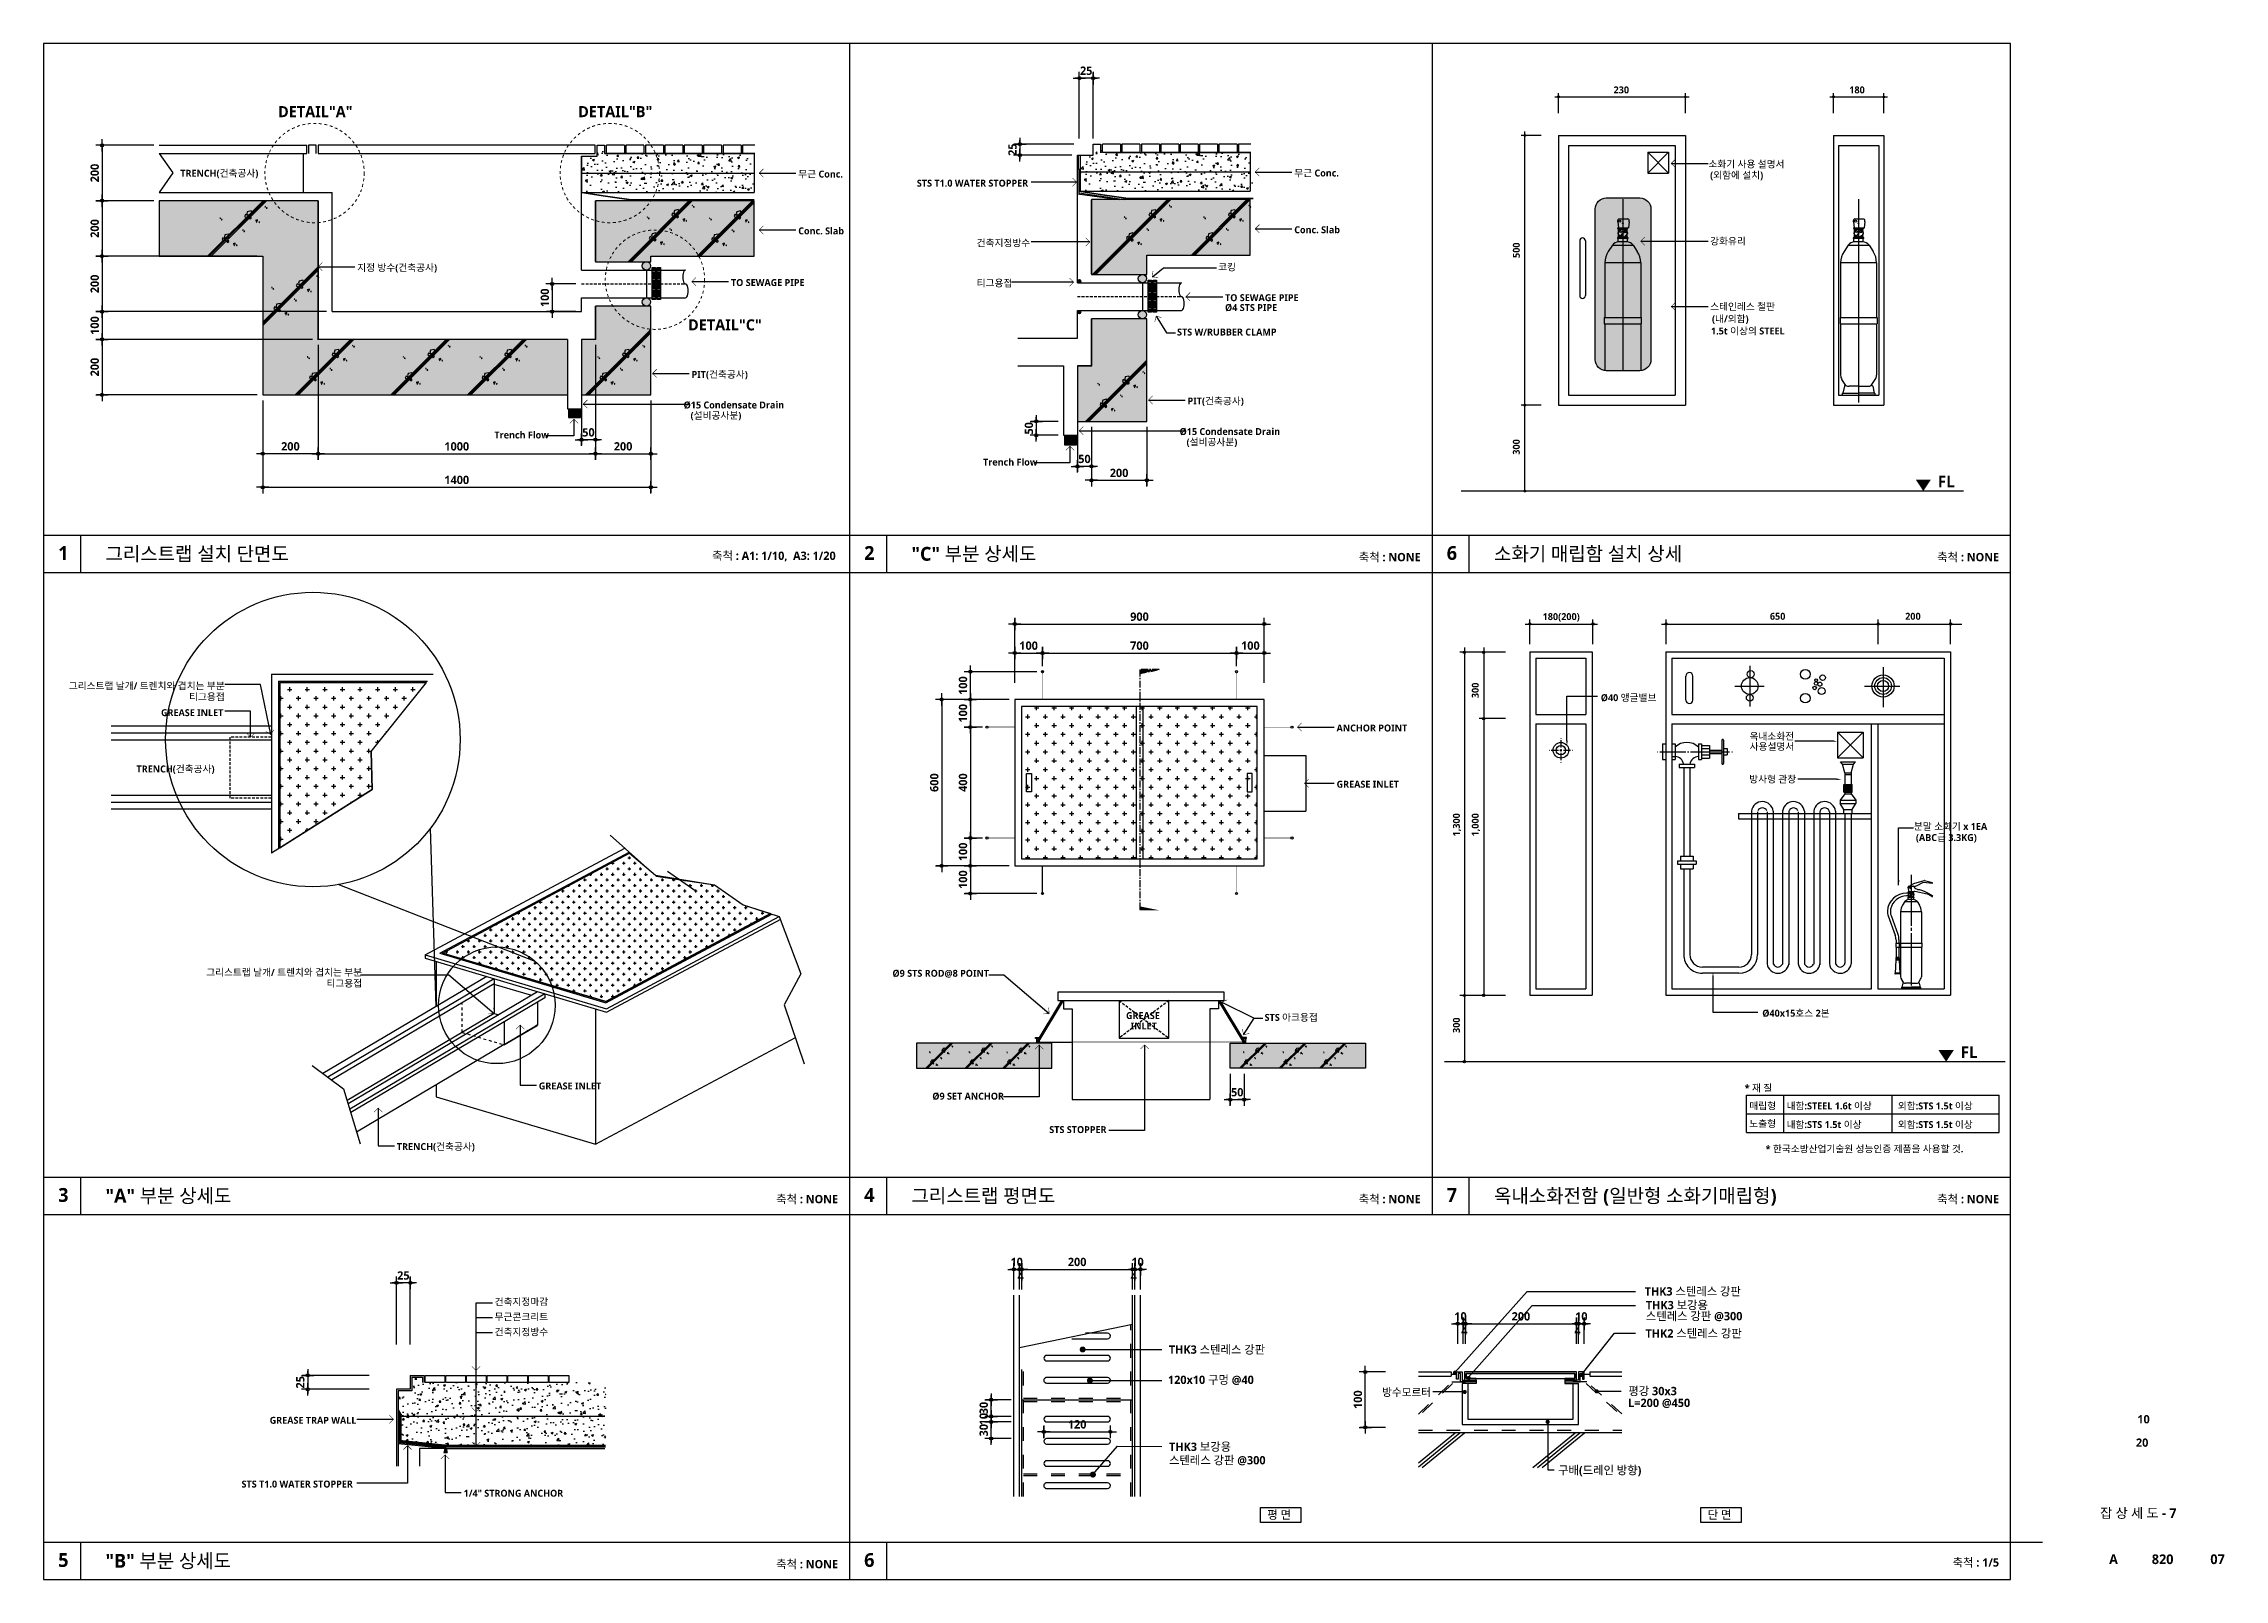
# Model space of a CAD drawing. Header units: millimetres. Extents: x 200 to 163856, y 0 to 163394.
# Drawn here: x 50600 to 58466, y 200 to 5740 of the extents above; entities that cross this region are included whole.
import ezdxf
from ezdxf.enums import TextEntityAlignment as Align

# ---------------------------------------------------------------- set-up
doc = ezdxf.new("R2010")
doc.units = ezdxf.units.MM
doc.header["$LTSCALE"] = 10
for name, pattern in [('CENTER', [65, 60, -2, 1, -2]), ('CENTERX2', [4, 2.5, -0.5, 0.5, -0.5]), ('DASHEDX2', [1.5, 1, -0.5]), ('HIDDEN', [2, 1, -1])]:
    doc.linetypes.add(name, pattern=pattern)
doc.layers.get('DEFPOINTS').update_dxf_attribs({"color": 181})
for name, color, linetype in [('2', 2, 'Continuous'), ('253', 253, 'Continuous'), ('4', 4, 'Continuous'), ('A-ANNO-GRA1', 7, 'Continuous'), ('A-ANNO-LEAD', 4, 'Continuous'), ('A-ANNO-SYMB', 7, 'Continuous'), ('A-ANNO-TEXT', 3, 'Continuous'), ('A-ANNO-TEXT1', 7, 'Continuous'), ('A-ANNO-TITL', 7, 'Continuous'), ('A-COLS-PATT', 8, 'Continuous'), ('A-DIM1', 7, 'Continuous'), ('A-FIN3', 8, 'Continuous'), ('A-SECT-PATT', 6, 'Continuous'), ('A-ST-AXIS-DIM', 7, 'Continuous'), ('COL', 2, 'Continuous'), ('DIM', 4, 'Continuous'), ('DIML', 4, 'Continuous'), ('ELE1', 2, 'Continuous'), ('ELEV', 4, 'Continuous'), ('FINISH', 6, 'Continuous'), ('FINL', 5, 'Continuous'), ('FIRE', 2, 'Continuous'), ('g', 3, 'Continuous'), ('HA1', 1, 'Continuous'), ('HAT', 5, 'Continuous'), ('HATCH', 7, 'Continuous'), ('HIDL', 1, 'HIDDEN'), ('LEADER', 7, 'Continuous'), ('M-DET', 7, 'Continuous'), ('MASONRY', 3, 'Continuous'), ('MISC', 6, 'Continuous'), ('SP', 4, 'Continuous'), ('SYM', 4, 'Continuous'), ('SYMBOL', 7, 'Continuous'), ('TAG', 2, 'Continuous')]:
    doc.layers.add(name, color=color, linetype=linetype)
doc.layers.add('집수정', color=7, linetype='Continuous', lineweight=0)
doc.styles.add('2020음성 1차', font='')
doc.styles.add('SH_진천_나눔', font='')
doc.styles.add('맑은고딕', font='')
doc.styles.get('2020음성 1차').set_extended_font_data('NanumGothic', bold=True)
doc.styles.get('SH_진천_나눔').set_extended_font_data('NanumGothic', bold=True)
doc.styles.get('맑은고딕').set_extended_font_data('Malgun Gothic')
doc.linetypes.add('STD_WIREMESH_050', pattern='A,4,-1,["X",Standard,S=0.5,R=0,X=-0.24,Y=-0.25],-1', length=6)
doc.dimstyles.new('NDIM10', dxfattribs={"dimscale": 10, "dimtxt": 3, "dimasz": 0.75, "dimexe": 2, "dimexo": 2, "dimgap": 1, "dimtad": 1, "dimdec": 1, "dimdsep": 46, "dimtxsty": '2020음성 1차', "dimblk": 'Z_DOT', "dimcen": 3, "dimdle": 3, "dimclrd": 256, "dimclre": 256, "dimclrt": 3, "dimadec": 0, "dimazin": 0, "dimtfac": 1, "dimtdec": 1, "dimtix": 1, "dimtmove": 2, "dimatfit": 3, "dimfxl": 1, "dimtolj": 1, "dimtzin": 0, "dimlwd": -1, "dimlwe": -1, "dimarcsym": 0})

msp = doc.modelspace()

# ---------------------------------------------------------------- texts
at = {"layer": 'A-ANNO-TEXT', "style": '2020음성 1차'}
for p in [(57432.47982, 4139.56659), (57514.75809, 2081.07107)]:
    msp.add_text('FL', height=42, dxfattribs=at).set_placement(p)
at = {"layer": 'A-ANNO-TEXT1', "style": '2020음성 1차'}
for s, height, p in [('230', 25, (56262.88836, 5560.61147)), ('180', 25, (57113.12871, 5560.61147)), ('소화기 사용 설명서', 25, (56604.87873, 5292.94834)), ('(외함에 설치)', 25, (56611.16199, 5252.84785)), ('강화유리', 25, (56611.24417, 5014.60321)), ('스테인레스 철판', 25, (56611.24417, 4779.1936)), ('(내/외함)', 25, (56617.90842, 4734.40186)), ('1.5t 이상의 STEEL', 25, (56614.22531, 4690.89396)), ('180(200)', 25, (56007.04242, 3660.50612)), ('650', 25, (56826.73334, 3661.65275)), ('200', 25, (57314.76079, 3661.65275)), ('Ø40 앵글밸브', 25, (56216.76506, 3368.11681)), ('옥내소화전', 25, (56753.19266, 3228.64948)), ('사용설명서', 25, (56753.66632, 3191.86165)), ('방사형 관창', 25, (56752.1141, 3074.14148)), ('분말 소화기 x 1EA', 25, (57346.07542, 2903.66442)), ('(ABC급 3.3KG)', 25, (57353.50258, 2863.40679)), ('Ø40x15호스 2본', 25, (56799.2879, 2229.86936)), ('* 재 질', 25, (56735.84677, 1960.01682)), ('매립형', 25, (56752.47172, 1895.35192)), ('내함:STEEL 1.6t 이상', 25, (56887.03587, 1895.35192)), ('외함:STS 1.5t 이상', 25, (57288.18186, 1895.35192)), ('노출형', 25, (56752.47172, 1831.3436)), ('내함:STS 1.5t 이상', 25, (56887.03587, 1828.05465)), ('외함:STS 1.5t 이상', 25, (57288.18186, 1828.05465)), ('* 한국소방산업기술원 성능인증 제품을 사용할 것.', 25, (56811.34484, 1740.41124)), ('THK3 스텐레스 강판', 30, (56375.00332, 1224.04016)), ('THK3 보강용', 30, (56379.43417, 1174.49791)), ('THK2 스텐레스 강판', 30, (56378.155, 1072.34402)), ('스텐레스 강판 @300', 30, (56379.43417, 1134.74921)), ('THK3 스텐레스 강판', 30, (54658.81886, 1013.94129)), ('120x10 구멍 @40', 30, (54655.58952, 904.92399)), ('평강 30x3', 30, (56316.26987, 864.43491)), ('L=200 @450', 30, (56315.56273, 821.80013)), ('THK3 보강용', 30, (54659.36703, 663.39178)), ('스텐레스 강판 @300', 30, (54659.36703, 614.79178)), ('구배(드레인 방향)', 30, (56062.88371, 578.78601)), ('평 면', 30, (55013.85745, 418.0286)), ('단 면', 30, (56602.35745, 418.0286))]:
    msp.add_text(s, height=height, dxfattribs=at).set_placement(p)
for s, p in [('DETAIL"A"', (51579.89949, 5474.54272)), ('DETAIL"B"', (52661.8508, 5474.54272)), ('DETAIL"C"', (53057.38891, 4705.47187))]:
    msp.add_text(s, height=40, dxfattribs=at).set_placement(p, align=Align.CENTER)
for s, height, p in [('TRENCH(건축공사)', 25, (51093.04646, 5272.30533)), ('무근 Conc.', 25, (53322.07169, 5269.33413)), ('무근 Conc.', 25, (55111.10822, 5273.16175)), ('STS T1.0 WATER STOPPER', 25, (53749.82005, 5236.57107)), ('Conc. Slab', 25, (53322.07169, 5064.37309)), ('건축지정방수', 25, (53965.53742, 5021.06374)), ('Conc. Slab', 25, (55111.10822, 5068.52286)), ('지정 방수(건축공사)', 25, (51731.15722, 4931.79789)), ('TO SEWAGE PIPE', 25, (53079.15803, 4878.0052)), ('티그용접', 25, (53965.53742, 4876.09878)), ('코킹', 25, (54836.4431, 4933.90936)), ('TO SEWAGE PIPE', 25, (54861.33853, 4823.47962)), ('Ø4 STS PIPE', 25, (54861.33853, 4787.76283)), ('STS W/RUBBER CLAMP', 25, (54688.25169, 4699.53057)), ('PIT(건축공사)', 25, (52937.2538, 4546.60432)), ('PIT(건축공사)', 25, (54726.29032, 4450.75409)), ('Trench Flow', 25, (52225.94892, 4328.23699)), ('Trench Flow', 25, (53988.4632, 4230.38676)), ('그리스트랩 설치 단면도', 50, (50823.24411, 3899.57718)), ('"C" 부분 상세도', 50, (53730.32435, 3899.57718)), ('소화기 매립함 설치 상세', 50, (55831.78423, 3899.57718)), ('그리스트랩 날개/ 트렌치와 겹치는 부분', 25, (50690.77057, 3423.33254)), ('티그용접', 25, (51124.65384, 3383.7702)), ('GREASE INLET', 25, (51023.42998, 3326.48232)), ('ANCHOR POINT', 25, (55263.80551, 3271.1247)), ('TRENCH(건축공사)', 25, (50935.05564, 3123.45335)), ('GREASE INLET', 25, (55263.80551, 3068.31406)), ('그리스트랩 날개/ 트렌치와 겹치는 부분', 25, (51186.41726, 2389.68936)), ('티그용접', 25, (51620.30053, 2350.12702)), ('Ø9 STS ROD@8 POINT', 25, (53661.87729, 2386.27669)), ('GREASE', 25, (54504.19514, 2233.77996)), ('INLET', 25, (54521.09163, 2196.33438)), ('STS 아크용접', 25, (55004.10474, 2227.25272)), ('GREASE INLET', 25, (52386.22043, 1979.86485)), ('Ø9 SET ANCHOR', 25, (53805.50077, 1943.04493)), ('STS STOPPER', 25, (54227.39575, 1822.46523)), ('TRENCH(건축공사)', 25, (51873.9553, 1761.17703)), ('"A" 부분 상세도', 50, (50823.24411, 1583.73889)), ('그리스트랩 평면도', 50, (53730.32435, 1583.73889)), ('옥내소화전함 (일반형 소화기매립형)', 50, (55831.78423, 1583.73889)), ('건축지정마감', 25, (52226.84637, 1201.58872)), ('무근콘크리트', 25, (52226.84637, 1147.0249)), ('건축지정방수', 25, (52226.84637, 1092.46108)), ('GREASE TRAP WALL', 25, (51415.45633, 773.80635)), ('STS T1.0 WATER STOPPER', 25, (51313.90457, 543.86431)), ('1/4" STRONG ANCHOR', 25, (52114.91652, 510.63223)), ('"B" 부분 상세도', 50, (50823.24411, 266.96416))]:
    msp.add_text(s, height=height, dxfattribs=at).set_placement(p, align=Align.MIDDLE_LEFT)
for s, p in [('500', (55924.61785, 4966.68621)), ('300', (55924.61785, 4257)), ('300', (55776.44658, 3379)), ('1,300', (55708.44658, 2880)), ('1,000', (55776.44658, 2880)), ('300', (55708.44658, 2171))]:
    msp.add_text(s, height=25, rotation=90, dxfattribs=at).set_placement(p)
for s, p in [('Ø15 Condensate Drain', (53271.1634, 4436.39113)), ('(설비공사분)', (53116.72826, 4398.77793)), ('Ø15 Condensate Drain', (55060.19992, 4340.5409)), ('(설비공사분)', (54905.76478, 4302.9277))]:
    msp.add_text(s, height=25, dxfattribs=at).set_placement(p, align=Align.MIDDLE_RIGHT)
for s, p in [('1', (50671.24776, 3902.60539)), ('2', (53578.328, 3902.60539)), ('6', (55679.78788, 3902.60539)), ('3', (50671.24776, 1586.7671)), ('4', (53578.328, 1586.7671)), ('7', (55679.78788, 1586.7671)), ('5', (50671.24776, 269.99238)), ('6', (53578.328, 269.99238))]:
    msp.add_text(s, height=50, dxfattribs=at).set_placement(p, align=Align.MIDDLE_CENTER)
at = {"layer": 'A-ANNO-TEXT1', "linetype": 'Continuous', "style": '2020음성 1차'}
for s, p in [('축척 : A1: 1/10,  A3: 1/20', (53457.08024, 3892.61302)), ('축척 : NONE', (55567.07651, 3887.66779)), ('축척 : NONE', (57653.50178, 3887.66779)), ('축척 : NONE', (53465.61663, 1571.82951)), ('축척 : NONE', (55567.07651, 1571.82951)), ('축척 : NONE', (57653.50178, 1571.82951)), ('축척 : NONE', (53465.61663, 255.05478)), ('축척 : 1/5', (57653.50178, 261.12645))]:
    msp.add_text(s, height=30, dxfattribs=at).set_placement(p, align=Align.MIDDLE_RIGHT)
at = {"layer": 'A-ANNO-TEXT1', "ltscale": 5, "style": '맑은고딕'}
msp.add_text('방수모르터', height=28, dxfattribs=at).set_placement((55428.33048, 861.13863))
at = {"layer": 'A-ANNO-TITL', "style": 'SH_진천_나눔'}
for s, height, p in [('10', 30, (58174.51731, 777.77977)), ('20 ', 30, (58174.51731, 693.33932)), ('잡 상 세 도 - 7', 35, (58155.67511, 439.72596)), ('A', 35, (58066.2525, 272.70944)), ('820', 35, (58243.36116, 272.70944)), ('07', 35, (58441.57606, 272.70944))]:
    msp.add_text(s, height=height, dxfattribs=at).set_placement(p, align=Align.MIDDLE)

# ---------------------------------------------------------------- blocks, each defined once
blk = doc.blocks.new('Z_DOT')
at = {"layer": 'DIM', "color": 0}
for p, q in [((-3, 0), (3, 0)), ((0, -3), (0, 3))]:
    blk.add_line(p, q, dxfattribs=at)
for radius in [0.75, 0.375]:
    blk.add_circle((0, 0), radius, dxfattribs=at)
blk = doc.blocks.new('*D6554')
at = {"layer": 'A-ST-AXIS-DIM'}
for p, q in [((50997.4, 5373.1), (50790.9, 5373.1)), ((50810.9, 5365.6), (50810.9, 5180.6)), ((50997.4, 5173.1), (50790.9, 5173.1))]:
    blk.add_line(p, q, dxfattribs=at)
at = {"layer": 'DEFPOINTS', "color": 0}
for p in [(51017.4, 5373.1), (50810.9, 5173.1), (51017.4, 5173.1)]:
    blk.add_point(p, dxfattribs=at)
at = {"layer": 'A-ST-AXIS-DIM', "linetype": 'ByBlock', "xscale": 7.5, "yscale": 7.5, "zscale": 7.5}
for p, rotation in [((50810.9, 5373.1), 90), ((50810.9, 5173.1), 270)]:
    blk.add_blockref('Z_DOT', p, dxfattribs=dict(at, rotation=rotation))
at = {"layer": 'A-ST-AXIS-DIM', "color": 3, "insert": (50784.4, 5273.1), "char_height": 30, "attachment_point": 5, "rotation": 90, "style": '2020음성 1차'}
blk.add_mtext('\\A1;200', dxfattribs=at)
blk = doc.blocks.new('*D6555')
at = {"layer": 'A-ST-AXIS-DIM'}
for p, q in [((50997.4, 5173.1), (50790.9, 5173.1)), ((50810.9, 5165.6), (50810.9, 4980.6)), ((50997.4, 4973.1), (50790.9, 4973.1))]:
    blk.add_line(p, q, dxfattribs=at)
at = {"layer": 'DEFPOINTS', "color": 0}
for p in [(51017.4, 5173.1), (50810.9, 4973.1), (51017.4, 4973.1)]:
    blk.add_point(p, dxfattribs=at)
at = {"layer": 'A-ST-AXIS-DIM', "linetype": 'ByBlock', "xscale": 7.5, "yscale": 7.5, "zscale": 7.5}
for p, rotation in [((50810.9, 5173.1), 90), ((50810.9, 4973.1), 270)]:
    blk.add_blockref('Z_DOT', p, dxfattribs=dict(at, rotation=rotation))
at = {"layer": 'A-ST-AXIS-DIM', "color": 3, "insert": (50784.4, 5073.1), "char_height": 30, "attachment_point": 5, "rotation": 90, "style": '2020음성 1차'}
blk.add_mtext('\\A1;200', dxfattribs=at)
blk = doc.blocks.new('*D6556')
at = {"layer": 'A-ST-AXIS-DIM'}
for p, q in [((51370.2, 4973.1), (50790.9, 4973.1)), ((50810.9, 4965.6), (50810.9, 4780.6)), ((51620.2, 4773.1), (50790.9, 4773.1))]:
    blk.add_line(p, q, dxfattribs=at)
at = {"layer": 'DEFPOINTS', "color": 0}
for p in [(51390.2, 4973.1), (50810.9, 4773.1), (51640.2, 4773.1)]:
    blk.add_point(p, dxfattribs=at)
at = {"layer": 'A-ST-AXIS-DIM', "linetype": 'ByBlock', "xscale": 7.5, "yscale": 7.5, "zscale": 7.5}
for p, rotation in [((50810.9, 4973.1), 90), ((50810.9, 4773.1), 270)]:
    blk.add_blockref('Z_DOT', p, dxfattribs=dict(at, rotation=rotation))
at = {"layer": 'A-ST-AXIS-DIM', "color": 3, "insert": (50784.4, 4873.1), "char_height": 30, "attachment_point": 5, "rotation": 90, "style": '2020음성 1차'}
blk.add_mtext('\\A1;200', dxfattribs=at)
blk = doc.blocks.new('*D6557')
at = {"layer": 'A-ST-AXIS-DIM'}
for p, q in [((51570.2, 4673.1), (50790.9, 4673.1)), ((50810.9, 4665.6), (50810.9, 4480.6)), ((51370.2, 4473.1), (50790.9, 4473.1))]:
    blk.add_line(p, q, dxfattribs=at)
at = {"layer": 'DEFPOINTS', "color": 0}
for p in [(51590.2, 4673.1), (50810.9, 4473.1), (51390.2, 4473.1)]:
    blk.add_point(p, dxfattribs=at)
at = {"layer": 'A-ST-AXIS-DIM', "linetype": 'ByBlock', "xscale": 7.5, "yscale": 7.5, "zscale": 7.5}
for p, rotation in [((50810.9, 4673.1), 90), ((50810.9, 4473.1), 270)]:
    blk.add_blockref('Z_DOT', p, dxfattribs=dict(at, rotation=rotation))
at = {"layer": 'A-ST-AXIS-DIM', "color": 3, "insert": (50784.4, 4573.1), "char_height": 30, "attachment_point": 5, "rotation": 90, "style": '2020음성 1차'}
blk.add_mtext('\\A1;200', dxfattribs=at)
blk = doc.blocks.new('*D6558')
at = {"layer": 'A-ST-AXIS-DIM'}
for p, q in [((51370.2, 4773.1), (50790.9, 4773.1)), ((50810.9, 4765.6), (50810.9, 4680.6)), ((51370.2, 4673.1), (50790.9, 4673.1))]:
    blk.add_line(p, q, dxfattribs=at)
at = {"layer": 'DEFPOINTS', "color": 0}
for p in [(51390.2, 4773.1), (50810.9, 4673.1), (51390.2, 4673.1)]:
    blk.add_point(p, dxfattribs=at)
at = {"layer": 'A-ST-AXIS-DIM', "linetype": 'ByBlock', "xscale": 7.5, "yscale": 7.5, "zscale": 7.5}
for p, rotation in [((50810.9, 4773.1), 90), ((50810.9, 4673.1), 270)]:
    blk.add_blockref('Z_DOT', p, dxfattribs=dict(at, rotation=rotation))
at = {"layer": 'A-ST-AXIS-DIM', "color": 3, "insert": (50784.4, 4723.1), "char_height": 30, "attachment_point": 5, "rotation": 90, "style": '2020음성 1차'}
blk.add_mtext('\\A1;100', dxfattribs=at)
blk = doc.blocks.new('*D6559')
at = {"layer": 'A-ST-AXIS-DIM'}
for p, q in [((51590.2, 4653.1), (51590.2, 4240.6)), ((52590.2, 4653.1), (52590.2, 4240.6)), ((51597.7, 4260.6), (52582.7, 4260.6))]:
    blk.add_line(p, q, dxfattribs=at)
at = {"layer": 'DEFPOINTS', "color": 0}
for p in [(51590.2, 4673.1), (52590.2, 4673.1), (52590.2, 4260.6)]:
    blk.add_point(p, dxfattribs=at)
at = {"layer": 'A-ST-AXIS-DIM', "linetype": 'ByBlock', "xscale": 7.5, "yscale": 7.5, "zscale": 7.5, "rotation": 180}
blk.add_blockref('Z_DOT', (51590.2, 4260.6), dxfattribs=at)
at = {"layer": 'A-ST-AXIS-DIM', "linetype": 'ByBlock', "xscale": 7.5, "yscale": 7.5, "zscale": 7.5}
blk.add_blockref('Z_DOT', (52590.2, 4260.6), dxfattribs=at)
at = {"layer": 'A-ST-AXIS-DIM', "color": 3, "insert": (52090.2, 4287), "char_height": 30, "attachment_point": 5, "style": '2020음성 1차'}
blk.add_mtext('\\A1;1000', dxfattribs=at)
blk = doc.blocks.new('*D6560')
at = {"layer": 'A-ST-AXIS-DIM'}
for p, q in [((52590.2, 4453.1), (52590.2, 4240.6)), ((52790.2, 4453.1), (52790.2, 4240.6)), ((52597.7, 4260.6), (52782.7, 4260.6))]:
    blk.add_line(p, q, dxfattribs=at)
at = {"layer": 'DEFPOINTS', "color": 0}
for p in [(52590.2, 4473.1), (52790.2, 4473.1), (52790.2, 4260.6)]:
    blk.add_point(p, dxfattribs=at)
at = {"layer": 'A-ST-AXIS-DIM', "linetype": 'ByBlock', "xscale": 7.5, "yscale": 7.5, "zscale": 7.5, "rotation": 180}
blk.add_blockref('Z_DOT', (52590.2, 4260.6), dxfattribs=at)
at = {"layer": 'A-ST-AXIS-DIM', "linetype": 'ByBlock', "xscale": 7.5, "yscale": 7.5, "zscale": 7.5}
blk.add_blockref('Z_DOT', (52790.2, 4260.6), dxfattribs=at)
at = {"layer": 'A-ST-AXIS-DIM', "color": 3, "insert": (52690.2, 4287.1), "char_height": 30, "attachment_point": 5, "style": '2020음성 1차'}
blk.add_mtext('\\A1;200', dxfattribs=at)
blk = doc.blocks.new('*D6561')
at = {"layer": 'A-ST-AXIS-DIM'}
for p, q in [((51390.2, 4453.1), (51390.2, 4240.6)), ((51590.2, 4453.1), (51590.2, 4240.6)), ((51582.7, 4260.6), (51397.7, 4260.6))]:
    blk.add_line(p, q, dxfattribs=at)
at = {"layer": 'DEFPOINTS', "color": 0}
for p in [(51390.2, 4473.1), (51590.2, 4473.1), (51390.2, 4260.6)]:
    blk.add_point(p, dxfattribs=at)
at = {"layer": 'A-ST-AXIS-DIM', "linetype": 'ByBlock', "xscale": 7.5, "yscale": 7.5, "zscale": 7.5, "rotation": 180}
blk.add_blockref('Z_DOT', (51390.2, 4260.6), dxfattribs=at)
at = {"layer": 'A-ST-AXIS-DIM', "linetype": 'ByBlock', "xscale": 7.5, "yscale": 7.5, "zscale": 7.5}
blk.add_blockref('Z_DOT', (51590.2, 4260.6), dxfattribs=at)
at = {"layer": 'A-ST-AXIS-DIM', "color": 3, "insert": (51490.2, 4287.1), "char_height": 30, "attachment_point": 5, "style": '2020음성 1차'}
blk.add_mtext('\\A1;200', dxfattribs=at)
blk = doc.blocks.new('*D6562')
at = {"layer": 'A-ST-AXIS-DIM'}
for p, q in [((51390.2, 4240.6), (51390.2, 4119.6)), ((52790.2, 4240.6), (52790.2, 4119.6)), ((51397.7, 4139.6), (52782.7, 4139.6))]:
    blk.add_line(p, q, dxfattribs=at)
at = {"layer": 'DEFPOINTS', "color": 0}
for p in [(51390.2, 4260.6), (52790.2, 4260.6), (52790.2, 4139.6)]:
    blk.add_point(p, dxfattribs=at)
at = {"layer": 'A-ST-AXIS-DIM', "linetype": 'ByBlock', "xscale": 7.5, "yscale": 7.5, "zscale": 7.5, "rotation": 180}
blk.add_blockref('Z_DOT', (51390.2, 4139.6), dxfattribs=at)
at = {"layer": 'A-ST-AXIS-DIM', "linetype": 'ByBlock', "xscale": 7.5, "yscale": 7.5, "zscale": 7.5}
blk.add_blockref('Z_DOT', (52790.2, 4139.6), dxfattribs=at)
at = {"layer": 'A-ST-AXIS-DIM', "color": 3, "insert": (52090.2, 4166), "char_height": 30, "attachment_point": 5, "style": '2020음성 1차'}
blk.add_mtext('\\A1;1400', dxfattribs=at)
blk = doc.blocks.new('*D6563')
at = {"layer": 'A-ST-AXIS-DIM'}
for p, q in [((52520.2, 4873.1), (52414.4, 4873.1)), ((52434.4, 4865.6), (52434.4, 4780.6)), ((52520.2, 4773.1), (52414.4, 4773.1))]:
    blk.add_line(p, q, dxfattribs=at)
at = {"layer": 'DEFPOINTS', "color": 0}
for p in [(52540.2, 4873.1), (52434.4, 4773.1), (52540.2, 4773.1)]:
    blk.add_point(p, dxfattribs=at)
at = {"layer": 'A-ST-AXIS-DIM', "linetype": 'ByBlock', "xscale": 7.5, "yscale": 7.5, "zscale": 7.5}
for p, rotation in [((52434.4, 4873.1), 90), ((52434.4, 4773.1), 270)]:
    blk.add_blockref('Z_DOT', p, dxfattribs=dict(at, rotation=rotation))
at = {"layer": 'A-ST-AXIS-DIM', "color": 3, "insert": (52407.9, 4823.1), "char_height": 30, "attachment_point": 5, "rotation": 90, "style": '2020음성 1차'}
blk.add_mtext('\\A1;100', dxfattribs=at)
blk = doc.blocks.new('*D6564')
at = {"layer": 'A-ST-AXIS-DIM'}
for p, q in [((52540.2, 4453.1), (52540.2, 4291)), ((52590.2, 4453.1), (52590.2, 4291)), ((52532.7, 4311), (52525.2, 4311)), ((52590.2, 4311), (52540.2, 4311)), ((52597.7, 4311), (52605.2, 4311))]:
    blk.add_line(p, q, dxfattribs=at)
at = {"layer": 'DEFPOINTS', "color": 0}
for p in [(52540.2, 4473.1), (52590.2, 4473.1), (52540.2, 4311)]:
    blk.add_point(p, dxfattribs=at)
at = {"layer": 'A-ST-AXIS-DIM', "linetype": 'ByBlock', "xscale": 7.5, "yscale": 7.5, "zscale": 7.5}
blk.add_blockref('Z_DOT', (52540.2, 4311), dxfattribs=at)
at = {"layer": 'A-ST-AXIS-DIM', "linetype": 'ByBlock', "xscale": 7.5, "yscale": 7.5, "zscale": 7.5, "rotation": 180}
blk.add_blockref('Z_DOT', (52590.2, 4311), dxfattribs=at)
at = {"layer": 'A-ST-AXIS-DIM', "color": 3, "insert": (52565.2, 4337.5), "char_height": 30, "attachment_point": 5, "style": '2020음성 1차'}
blk.add_mtext('\\A1;50', dxfattribs=at)
blk = doc.blocks.new('GRV8')
at = {"layer": 'HATCH'}
for p, q in [((-8.3, 3.4), (-10.2, -1.5)), ((-1.7, 0.3), (-8.3, 3.4)), ((-3.4, 10.2), (-4.7, 4.5)), ((-4.7, 4.5), (-3.5, 2.2)), ((-3.5, 2.2), (6.1, 3.2)), ((6.1, 12.4), (-3.4, 10.2)), ((-1.8, -1.9), (-1.7, 0.3)), ((7.7, 8.3), (6.1, 12.4)), ((6.1, 3.2), (7.7, 8.3)), ((-10.2, -1.5), (-4.8, -4.6)), ((-4.8, -4.6), (-1.8, -1.9)), ((4.2, -3.8), (1.1, -5.9)), ((1.1, -5.9), (3.5, -8.3)), ((3.5, -8.3), (6.2, -6.2)), ((6.6, -4.2), (4.2, -3.8)), ((6.2, -6.2), (6.6, -4.2))]:
    blk.add_line(p, q, dxfattribs=at)
blk = doc.blocks.new('GRV5')
at = {"layer": 'HATCH'}
for p, q in [((-1.2, 1.8), (-2.5, 1.4)), ((-2.5, 1.4), (-1.4, 0.8)), ((-1.4, 0.8), (-1.2, 1.8)), ((1, -1.5), (0.4, -2.1)), ((0.4, -2.1), (2.7, -2.3)), ((2.9, -1.7), (1, -1.5)), ((2.7, -2.3), (2.9, -1.7))]:
    blk.add_line(p, q, dxfattribs=at)
blk = doc.blocks.new('GRV4')
at = {"layer": 'HATCH'}
for p, q in [((0.4, 4.1), (-4.7, 2.4)), ((-4.7, 2.4), (0.1, 1.7)), ((0.1, 1.7), (0.4, 4.1)), ((-1.6, -0.6), (-3, -1)), ((-3, -1), (-1.6, -1.7)), ((-1.6, -1.7), (-1.6, -0.6)), ((5.1, -0.6), (3.1, -1.3)), ((3.1, -1.3), (4.8, -2.3)), ((4.8, -2.3), (5.1, -0.6))]:
    blk.add_line(p, q, dxfattribs=at)
blk = doc.blocks.new('*D6565')
at = {"layer": 'A-ST-AXIS-DIM'}
for p, q in [((51552.6, 943.4), (51552.6, 950.9)), ((51774.4, 935.9), (51532.6, 935.9)), ((51774.4, 885.9), (51532.6, 885.9)), ((51552.6, 935.9), (51552.6, 885.9)), ((51552.6, 878.4), (51552.6, 870.9))]:
    blk.add_line(p, q, dxfattribs=at)
at = {"layer": 'DEFPOINTS', "color": 0}
for p in [(51552.6, 885.9), (51794.4, 935.9), (51794.4, 885.9)]:
    blk.add_point(p, dxfattribs=at)
at = {"layer": 'A-ST-AXIS-DIM', "linetype": 'ByBlock', "xscale": 7.5, "yscale": 7.5, "zscale": 7.5}
for p, rotation in [((51552.6, 935.9), 270), ((51552.6, 885.9), 90)]:
    blk.add_blockref('Z_DOT', p, dxfattribs=dict(at, rotation=rotation))
at = {"layer": 'A-ST-AXIS-DIM', "color": 3, "insert": (51526, 910.9), "char_height": 30, "attachment_point": 5, "rotation": 90, "style": '2020음성 1차'}
blk.add_mtext('\\A1;25', dxfattribs=at)
blk = doc.blocks.new('*D6566')
at = {"layer": 'A-ST-AXIS-DIM'}
for p, q in [((51865.2, 1269.7), (51857.7, 1269.7)), ((51872.7, 1047.9), (51872.7, 1289.7)), ((51922.7, 1269.7), (51872.7, 1269.7)), ((51922.7, 1047.9), (51922.7, 1289.7)), ((51930.2, 1269.7), (51937.7, 1269.7))]:
    blk.add_line(p, q, dxfattribs=at)
at = {"layer": 'DEFPOINTS', "color": 0}
for p in [(51872.7, 1269.7), (51872.7, 1027.9), (51922.7, 1027.9)]:
    blk.add_point(p, dxfattribs=at)
at = {"layer": 'A-ST-AXIS-DIM', "linetype": 'ByBlock', "xscale": 7.5, "yscale": 7.5, "zscale": 7.5}
blk.add_blockref('Z_DOT', (51872.7, 1269.7), dxfattribs=at)
at = {"layer": 'A-ST-AXIS-DIM', "linetype": 'ByBlock', "xscale": 7.5, "yscale": 7.5, "zscale": 7.5, "rotation": 180}
blk.add_blockref('Z_DOT', (51922.7, 1269.7), dxfattribs=at)
at = {"layer": 'A-ST-AXIS-DIM', "color": 3, "insert": (51897.7, 1296.2), "char_height": 30, "attachment_point": 5, "style": '2020음성 1차'}
blk.add_mtext('\\A1;25', dxfattribs=at)
blk = doc.blocks.new('*D6567')
at = {"layer": 'A-ST-AXIS-DIM'}
for p, q in [((54379.3, 4357.2), (54379.3, 4144.7)), ((54579.3, 4357.2), (54579.3, 4144.7)), ((54386.8, 4164.7), (54571.8, 4164.7))]:
    blk.add_line(p, q, dxfattribs=at)
at = {"layer": 'DEFPOINTS', "color": 0}
for p in [(54379.3, 4377.2), (54579.3, 4377.2), (54579.3, 4164.7)]:
    blk.add_point(p, dxfattribs=at)
at = {"layer": 'A-ST-AXIS-DIM', "linetype": 'ByBlock', "xscale": 7.5, "yscale": 7.5, "zscale": 7.5, "rotation": 180}
blk.add_blockref('Z_DOT', (54379.3, 4164.7), dxfattribs=at)
at = {"layer": 'A-ST-AXIS-DIM', "linetype": 'ByBlock', "xscale": 7.5, "yscale": 7.5, "zscale": 7.5}
blk.add_blockref('Z_DOT', (54579.3, 4164.7), dxfattribs=at)
at = {"layer": 'A-ST-AXIS-DIM', "color": 3, "insert": (54479.3, 4191.2), "char_height": 30, "attachment_point": 5, "style": '2020음성 1차'}
blk.add_mtext('\\A1;200', dxfattribs=at)
blk = doc.blocks.new('*D6568')
at = {"layer": 'A-ST-AXIS-DIM'}
for p, q in [((54329.3, 4357.2), (54329.3, 4195.1)), ((54379.3, 4357.2), (54379.3, 4195.1)), ((54321.8, 4215.1), (54314.3, 4215.1)), ((54379.3, 4215.1), (54329.3, 4215.1)), ((54386.8, 4215.1), (54394.3, 4215.1))]:
    blk.add_line(p, q, dxfattribs=at)
at = {"layer": 'DEFPOINTS', "color": 0}
for p in [(54329.3, 4377.2), (54379.3, 4377.2), (54329.3, 4215.1)]:
    blk.add_point(p, dxfattribs=at)
at = {"layer": 'A-ST-AXIS-DIM', "linetype": 'ByBlock', "xscale": 7.5, "yscale": 7.5, "zscale": 7.5}
blk.add_blockref('Z_DOT', (54329.3, 4215.1), dxfattribs=at)
at = {"layer": 'A-ST-AXIS-DIM', "linetype": 'ByBlock', "xscale": 7.5, "yscale": 7.5, "zscale": 7.5, "rotation": 180}
blk.add_blockref('Z_DOT', (54379.3, 4215.1), dxfattribs=at)
at = {"layer": 'A-ST-AXIS-DIM', "color": 3, "insert": (54354.3, 4241.6), "char_height": 30, "attachment_point": 5, "style": '2020음성 1차'}
blk.add_mtext('\\A1;50', dxfattribs=at)
blk = doc.blocks.new('*D6569')
at = {"layer": 'A-ST-AXIS-DIM'}
for p, q in [((54259.3, 4377.2), (54160.6, 4377.2)), ((54259.3, 4327.2), (54160.6, 4327.2)), ((54180.6, 4384.7), (54180.6, 4392.2)), ((54180.6, 4377.2), (54180.6, 4327.2)), ((54180.6, 4319.7), (54180.6, 4312.2))]:
    blk.add_line(p, q, dxfattribs=at)
at = {"layer": 'DEFPOINTS', "color": 0}
for p in [(54180.6, 4327.2), (54279.3, 4377.2), (54279.3, 4327.2)]:
    blk.add_point(p, dxfattribs=at)
at = {"layer": 'A-ST-AXIS-DIM', "linetype": 'ByBlock', "xscale": 7.5, "yscale": 7.5, "zscale": 7.5}
for p, rotation in [((54180.6, 4377.2), 270), ((54180.6, 4327.2), 90)]:
    blk.add_blockref('Z_DOT', p, dxfattribs=dict(at, rotation=rotation))
at = {"layer": 'A-ST-AXIS-DIM', "color": 3, "insert": (54154.1, 4352.2), "char_height": 30, "attachment_point": 5, "rotation": 90, "style": '2020음성 1차'}
blk.add_mtext('\\A1;50', dxfattribs=at)
blk = doc.blocks.new('*D6570')
at = {"layer": 'A-ST-AXIS-DIM'}
for p, q in [((54315.6, 5377.2), (54101.4, 5377.2)), ((54121.4, 5384.7), (54121.4, 5392.2)), ((54121.4, 5377.2), (54121.4, 5337.6)), ((54309.3, 5337.6), (54101.4, 5337.6)), ((54121.4, 5330.1), (54121.4, 5322.6))]:
    blk.add_line(p, q, dxfattribs=at)
at = {"layer": 'DEFPOINTS', "color": 0}
for p in [(54335.6, 5377.2), (54121.4, 5337.6), (54329.3, 5337.6)]:
    blk.add_point(p, dxfattribs=at)
at = {"layer": 'A-ST-AXIS-DIM', "linetype": 'ByBlock', "xscale": 7.5, "yscale": 7.5, "zscale": 7.5}
for p, rotation in [((54121.4, 5377.2), 270), ((54121.4, 5337.6), 90)]:
    blk.add_blockref('Z_DOT', p, dxfattribs=dict(at, rotation=rotation))
at = {"layer": 'A-ST-AXIS-DIM', "color": 3, "insert": (54094.9, 5357.4), "char_height": 30, "attachment_point": 5, "rotation": 90, "style": '2020음성 1차'}
blk.add_mtext('\\A1;25', dxfattribs=at)
blk = doc.blocks.new('*D6571')
at = {"layer": 'A-ST-AXIS-DIM'}
for p, q in [((54328.1, 5615.5), (54320.6, 5615.5)), ((54335.6, 5397.2), (54335.6, 5635.5)), ((54385.6, 5615.5), (54335.6, 5615.5)), ((54385.6, 5397.2), (54385.6, 5635.5)), ((54393.1, 5615.5), (54400.6, 5615.5))]:
    blk.add_line(p, q, dxfattribs=at)
at = {"layer": 'DEFPOINTS', "color": 0}
for p in [(54335.6, 5615.5), (54335.6, 5377.2), (54385.6, 5377.2)]:
    blk.add_point(p, dxfattribs=at)
at = {"layer": 'A-ST-AXIS-DIM', "linetype": 'ByBlock', "xscale": 7.5, "yscale": 7.5, "zscale": 7.5}
blk.add_blockref('Z_DOT', (54335.6, 5615.5), dxfattribs=at)
at = {"layer": 'A-ST-AXIS-DIM', "linetype": 'ByBlock', "xscale": 7.5, "yscale": 7.5, "zscale": 7.5, "rotation": 180}
blk.add_blockref('Z_DOT', (54385.6, 5615.5), dxfattribs=at)
at = {"layer": 'A-ST-AXIS-DIM', "color": 3, "insert": (54360.6, 5642), "char_height": 30, "attachment_point": 5, "style": '2020음성 1차'}
blk.add_mtext('\\A1;25', dxfattribs=at)
blk = doc.blocks.new('*D6572')
at = {"layer": 'A-ST-AXIS-DIM'}
for p, q in [((54880.4, 2023.7), (54880.4, 1910.7)), ((54930.4, 2023.7), (54930.4, 1910.7)), ((54872.9, 1930.7), (54865.4, 1930.7)), ((54880.4, 1930.7), (54930.4, 1930.7)), ((54937.9, 1930.7), (54945.4, 1930.7))]:
    blk.add_line(p, q, dxfattribs=at)
at = {"layer": 'DEFPOINTS', "color": 0}
for p in [(54880.4, 2043.7), (54930.4, 2043.7), (54930.4, 1930.7)]:
    blk.add_point(p, dxfattribs=at)
at = {"layer": 'A-ST-AXIS-DIM', "linetype": 'ByBlock', "xscale": 7.5, "yscale": 7.5, "zscale": 7.5}
blk.add_blockref('Z_DOT', (54880.4, 1930.7), dxfattribs=at)
at = {"layer": 'A-ST-AXIS-DIM', "linetype": 'ByBlock', "xscale": 7.5, "yscale": 7.5, "zscale": 7.5, "rotation": 180}
blk.add_blockref('Z_DOT', (54930.4, 1930.7), dxfattribs=at)
at = {"layer": 'A-ST-AXIS-DIM', "color": 3, "insert": (54905.4, 1957.2), "char_height": 30, "attachment_point": 5, "style": '2020음성 1차'}
blk.add_mtext('\\A1;50', dxfattribs=at)
blk = doc.blocks.new('*D6573')
at = {"layer": 'A-ST-AXIS-DIM'}
for p, q in [((54102.9, 3434.7), (54102.9, 3666.2)), ((54110.4, 3646.2), (54995.4, 3646.2)), ((55002.9, 3434.7), (55002.9, 3666.2))]:
    blk.add_line(p, q, dxfattribs=at)
at = {"layer": 'DEFPOINTS', "color": 0}
for p in [(55002.9, 3646.2), (54102.9, 3414.7), (55002.9, 3414.7)]:
    blk.add_point(p, dxfattribs=at)
at = {"layer": 'A-ST-AXIS-DIM', "linetype": 'ByBlock', "xscale": 7.5, "yscale": 7.5, "zscale": 7.5, "rotation": 180}
blk.add_blockref('Z_DOT', (54102.9, 3646.2), dxfattribs=at)
at = {"layer": 'A-ST-AXIS-DIM', "linetype": 'ByBlock', "xscale": 7.5, "yscale": 7.5, "zscale": 7.5}
blk.add_blockref('Z_DOT', (55002.9, 3646.2), dxfattribs=at)
at = {"layer": 'A-ST-AXIS-DIM', "color": 3, "insert": (54552.9, 3672.7), "char_height": 30, "attachment_point": 5, "style": '2020음성 1차'}
blk.add_mtext('\\A1;900', dxfattribs=at)
blk = doc.blocks.new('*D6574')
at = {"layer": 'A-ST-AXIS-DIM'}
for p, q in [((54040.9, 3374.2), (53819.4, 3374.2)), ((53839.4, 3366.7), (53839.4, 2781.7)), ((54040.9, 2774.2), (53819.4, 2774.2))]:
    blk.add_line(p, q, dxfattribs=at)
at = {"layer": 'DEFPOINTS', "color": 0}
for p in [(54060.9, 3374.2), (53839.4, 2774.2), (54060.9, 2774.2)]:
    blk.add_point(p, dxfattribs=at)
at = {"layer": 'A-ST-AXIS-DIM', "linetype": 'ByBlock', "xscale": 7.5, "yscale": 7.5, "zscale": 7.5}
for p, rotation in [((53839.4, 3374.2), 90), ((53839.4, 2774.2), 270)]:
    blk.add_blockref('Z_DOT', p, dxfattribs=dict(at, rotation=rotation))
at = {"layer": 'A-ST-AXIS-DIM', "color": 3, "insert": (53812.8, 3074.2), "char_height": 30, "attachment_point": 5, "rotation": 90, "style": '2020음성 1차'}
blk.add_mtext('\\A1;600', dxfattribs=at)
blk = doc.blocks.new('*D6575')
at = {"layer": 'A-ST-AXIS-DIM'}
for p, q in [((54102.9, 3485.2), (54102.9, 3561.7)), ((54110.4, 3541.7), (54195.4, 3541.7)), ((54202.9, 3494.2), (54202.9, 3561.7))]:
    blk.add_line(p, q, dxfattribs=at)
at = {"layer": 'DEFPOINTS', "color": 0}
for p in [(54202.9, 3541.7), (54102.9, 3465.2), (54202.9, 3474.2)]:
    blk.add_point(p, dxfattribs=at)
at = {"layer": 'A-ST-AXIS-DIM', "linetype": 'ByBlock', "xscale": 7.5, "yscale": 7.5, "zscale": 7.5, "rotation": 180}
blk.add_blockref('Z_DOT', (54102.9, 3541.7), dxfattribs=at)
at = {"layer": 'A-ST-AXIS-DIM', "linetype": 'ByBlock', "xscale": 7.5, "yscale": 7.5, "zscale": 7.5}
blk.add_blockref('Z_DOT', (54202.9, 3541.7), dxfattribs=at)
at = {"layer": 'A-ST-AXIS-DIM', "color": 3, "insert": (54152.9, 3568.1), "char_height": 30, "attachment_point": 5, "style": '2020음성 1차'}
blk.add_mtext('\\A1;100', dxfattribs=at)
blk = doc.blocks.new('*D6576')
at = {"layer": 'A-ST-AXIS-DIM'}
for p, q in [((54202.9, 3494.2), (54202.9, 3561.7)), ((54210.4, 3541.7), (54895.4, 3541.7)), ((54902.9, 3494.2), (54902.9, 3561.7))]:
    blk.add_line(p, q, dxfattribs=at)
at = {"layer": 'DEFPOINTS', "color": 0}
for p in [(54902.9, 3541.7), (54202.9, 3474.2), (54902.9, 3474.2)]:
    blk.add_point(p, dxfattribs=at)
at = {"layer": 'A-ST-AXIS-DIM', "linetype": 'ByBlock', "xscale": 7.5, "yscale": 7.5, "zscale": 7.5, "rotation": 180}
blk.add_blockref('Z_DOT', (54202.9, 3541.7), dxfattribs=at)
at = {"layer": 'A-ST-AXIS-DIM', "linetype": 'ByBlock', "xscale": 7.5, "yscale": 7.5, "zscale": 7.5}
blk.add_blockref('Z_DOT', (54902.9, 3541.7), dxfattribs=at)
at = {"layer": 'A-ST-AXIS-DIM', "color": 3, "insert": (54552.9, 3568.1), "char_height": 30, "attachment_point": 5, "style": '2020음성 1차'}
blk.add_mtext('\\A1;700', dxfattribs=at)
blk = doc.blocks.new('*D6577')
at = {"layer": 'A-ST-AXIS-DIM'}
for p, q in [((54902.9, 3494.2), (54902.9, 3561.7)), ((54910.4, 3541.7), (54995.4, 3541.7)), ((55002.9, 3560.4), (55002.9, 3561.7))]:
    blk.add_line(p, q, dxfattribs=at)
at = {"layer": 'DEFPOINTS', "color": 0}
for p in [(55002.9, 3541.7), (55002.9, 3540.4), (54902.9, 3474.2)]:
    blk.add_point(p, dxfattribs=at)
at = {"layer": 'A-ST-AXIS-DIM', "linetype": 'ByBlock', "xscale": 7.5, "yscale": 7.5, "zscale": 7.5, "rotation": 180}
blk.add_blockref('Z_DOT', (54902.9, 3541.7), dxfattribs=at)
at = {"layer": 'A-ST-AXIS-DIM', "linetype": 'ByBlock', "xscale": 7.5, "yscale": 7.5, "zscale": 7.5}
blk.add_blockref('Z_DOT', (55002.9, 3541.7), dxfattribs=at)
at = {"layer": 'A-ST-AXIS-DIM', "color": 3, "insert": (54952.9, 3568.1), "char_height": 30, "attachment_point": 5, "style": '2020음성 1차'}
blk.add_mtext('\\A1;100', dxfattribs=at)
blk = doc.blocks.new('*D6578')
at = {"layer": 'A-ST-AXIS-DIM'}
for p, q in [((54040.9, 3374.2), (53922.9, 3374.2)), ((53942.9, 3366.7), (53942.9, 3281.7)), ((53986.9, 3274.2), (53922.9, 3274.2))]:
    blk.add_line(p, q, dxfattribs=at)
at = {"layer": 'DEFPOINTS', "color": 0}
for p in [(54060.9, 3374.2), (53942.9, 3274.2), (54006.9, 3274.2)]:
    blk.add_point(p, dxfattribs=at)
at = {"layer": 'A-ST-AXIS-DIM', "linetype": 'ByBlock', "xscale": 7.5, "yscale": 7.5, "zscale": 7.5}
for p, rotation in [((53942.9, 3374.2), 90), ((53942.9, 3274.2), 270)]:
    blk.add_blockref('Z_DOT', p, dxfattribs=dict(at, rotation=rotation))
at = {"layer": 'A-ST-AXIS-DIM', "color": 3, "insert": (53916.4, 3324.2), "char_height": 30, "attachment_point": 5, "rotation": 90, "style": '2020음성 1차'}
blk.add_mtext('\\A1;100', dxfattribs=at)
blk = doc.blocks.new('*D6579')
at = {"layer": 'A-ST-AXIS-DIM'}
for p, q in [((53986.9, 3274.2), (53922.9, 3274.2)), ((53942.9, 3266.7), (53942.9, 2881.7)), ((53986.9, 2874.2), (53922.9, 2874.2))]:
    blk.add_line(p, q, dxfattribs=at)
at = {"layer": 'DEFPOINTS', "color": 0}
for p in [(54006.9, 3274.2), (53942.9, 2874.2), (54006.9, 2874.2)]:
    blk.add_point(p, dxfattribs=at)
at = {"layer": 'A-ST-AXIS-DIM', "linetype": 'ByBlock', "xscale": 7.5, "yscale": 7.5, "zscale": 7.5}
for p, rotation in [((53942.9, 3274.2), 90), ((53942.9, 2874.2), 270)]:
    blk.add_blockref('Z_DOT', p, dxfattribs=dict(at, rotation=rotation))
at = {"layer": 'A-ST-AXIS-DIM', "color": 3, "insert": (53916.4, 3074.2), "char_height": 30, "attachment_point": 5, "rotation": 90, "style": '2020음성 1차'}
blk.add_mtext('\\A1;400', dxfattribs=at)
blk = doc.blocks.new('*D6580')
at = {"layer": 'A-ST-AXIS-DIM'}
for p, q in [((53986.9, 2874.2), (53922.9, 2874.2)), ((53942.9, 2866.7), (53942.9, 2781.7)), ((53986.9, 2774.2), (53922.9, 2774.2))]:
    blk.add_line(p, q, dxfattribs=at)
at = {"layer": 'DEFPOINTS', "color": 0}
for p in [(54006.9, 2874.2), (53942.9, 2774.2), (54006.9, 2774.2)]:
    blk.add_point(p, dxfattribs=at)
at = {"layer": 'A-ST-AXIS-DIM', "linetype": 'ByBlock', "xscale": 7.5, "yscale": 7.5, "zscale": 7.5}
for p, rotation in [((53942.9, 2874.2), 90), ((53942.9, 2774.2), 270)]:
    blk.add_blockref('Z_DOT', p, dxfattribs=dict(at, rotation=rotation))
at = {"layer": 'A-ST-AXIS-DIM', "color": 3, "insert": (53916.4, 2824.2), "char_height": 30, "attachment_point": 5, "rotation": 90, "style": '2020음성 1차'}
blk.add_mtext('\\A1;100', dxfattribs=at)
blk = doc.blocks.new('*D6581')
at = {"layer": 'A-ST-AXIS-DIM'}
for p, q in [((54182.9, 3474.2), (53922.9, 3474.2)), ((53942.9, 3381.7), (53942.9, 3466.7)), ((54082.9, 3374.2), (53922.9, 3374.2))]:
    blk.add_line(p, q, dxfattribs=at)
at = {"layer": 'DEFPOINTS', "color": 0}
for p in [(53942.9, 3474.2), (54202.9, 3474.2), (54102.9, 3374.2)]:
    blk.add_point(p, dxfattribs=at)
at = {"layer": 'A-ST-AXIS-DIM', "linetype": 'ByBlock', "xscale": 7.5, "yscale": 7.5, "zscale": 7.5}
for p, rotation in [((53942.9, 3474.2), 90), ((53942.9, 3374.2), 270)]:
    blk.add_blockref('Z_DOT', p, dxfattribs=dict(at, rotation=rotation))
at = {"layer": 'A-ST-AXIS-DIM', "color": 3, "insert": (53916.4, 3424.2), "char_height": 30, "attachment_point": 5, "rotation": 90, "style": '2020음성 1차'}
blk.add_mtext('\\A1;100', dxfattribs=at)
blk = doc.blocks.new('*D6582')
at = {"layer": 'A-ST-AXIS-DIM'}
for p, q in [((54082.9, 2774.2), (53922.9, 2774.2)), ((53942.9, 2766.7), (53942.9, 2681.7)), ((54182.9, 2674.2), (53922.9, 2674.2))]:
    blk.add_line(p, q, dxfattribs=at)
at = {"layer": 'DEFPOINTS', "color": 0}
for p in [(54102.9, 2774.2), (53942.9, 2674.2), (54202.9, 2674.2)]:
    blk.add_point(p, dxfattribs=at)
at = {"layer": 'A-ST-AXIS-DIM', "linetype": 'ByBlock', "xscale": 7.5, "yscale": 7.5, "zscale": 7.5}
for p, rotation in [((53942.9, 2774.2), 90), ((53942.9, 2674.2), 270)]:
    blk.add_blockref('Z_DOT', p, dxfattribs=dict(at, rotation=rotation))
at = {"layer": 'A-ST-AXIS-DIM', "color": 3, "insert": (53916.4, 2724.2), "char_height": 30, "attachment_point": 5, "rotation": 90, "style": '2020음성 1차'}
blk.add_mtext('\\A1;100', dxfattribs=at)
blk = doc.blocks.new('*D8536')
at = {"layer": 'A-ST-AXIS-DIM'}
for p, q in [((54128, 1245.8), (54128, 1338.4)), ((54528, 1245.8), (54528, 1338.4)), ((54135.5, 1318.4), (54520.5, 1318.4))]:
    blk.add_line(p, q, dxfattribs=at)
at = {"layer": 'DEFPOINTS', "color": 0}
for p in [(54528, 1318.4), (54128, 1225.8), (54528, 1225.8)]:
    blk.add_point(p, dxfattribs=at)
at = {"layer": 'A-ST-AXIS-DIM', "linetype": 'ByBlock', "xscale": 7.5, "yscale": 7.5, "zscale": 7.5, "rotation": 180}
blk.add_blockref('Z_DOT', (54128, 1318.4), dxfattribs=at)
at = {"layer": 'A-ST-AXIS-DIM', "linetype": 'ByBlock', "xscale": 7.5, "yscale": 7.5, "zscale": 7.5}
blk.add_blockref('Z_DOT', (54528, 1318.4), dxfattribs=at)
at = {"layer": 'A-ST-AXIS-DIM', "color": 3, "insert": (54328, 1344.9), "char_height": 30, "attachment_point": 5, "style": '2020음성 1차'}
blk.add_mtext('\\A1;200', dxfattribs=at)
blk = doc.blocks.new('*D8537')
at = {"layer": 'A-ST-AXIS-DIM'}
for p, q in [((54120, 1245.8), (54120, 1338.4)), ((54128, 1245.8), (54128, 1338.4)), ((54112.5, 1318.4), (54105, 1318.4)), ((54120, 1318.4), (54128, 1318.4)), ((54135.5, 1318.4), (54143, 1318.4))]:
    blk.add_line(p, q, dxfattribs=at)
at = {"layer": 'DEFPOINTS', "color": 0}
for p in [(54128, 1318.4), (54120, 1225.8), (54128, 1225.8)]:
    blk.add_point(p, dxfattribs=at)
at = {"layer": 'A-ST-AXIS-DIM', "linetype": 'ByBlock', "xscale": 7.5, "yscale": 7.5, "zscale": 7.5}
blk.add_blockref('Z_DOT', (54120, 1318.4), dxfattribs=at)
at = {"layer": 'A-ST-AXIS-DIM', "linetype": 'ByBlock', "xscale": 7.5, "yscale": 7.5, "zscale": 7.5, "rotation": 180}
blk.add_blockref('Z_DOT', (54128, 1318.4), dxfattribs=at)
at = {"layer": 'A-ST-AXIS-DIM', "color": 3, "insert": (54124, 1293.1), "char_height": 30, "attachment_point": 5, "style": '2020음성 1차'}
blk.add_mtext('\\A1;4', dxfattribs=at)
blk = doc.blocks.new('*D8538')
at = {"layer": 'A-ST-AXIS-DIM'}
for p, q in [((54100, 1245.8), (54100, 1338.4)), ((54120, 1245.8), (54120, 1338.4)), ((54092.5, 1318.4), (54085, 1318.4)), ((54100, 1318.4), (54120, 1318.4)), ((54127.5, 1318.4), (54135, 1318.4))]:
    blk.add_line(p, q, dxfattribs=at)
at = {"layer": 'DEFPOINTS', "color": 0}
for p in [(54120, 1318.4), (54100, 1225.8), (54120, 1225.8)]:
    blk.add_point(p, dxfattribs=at)
at = {"layer": 'A-ST-AXIS-DIM', "linetype": 'ByBlock', "xscale": 7.5, "yscale": 7.5, "zscale": 7.5}
blk.add_blockref('Z_DOT', (54100, 1318.4), dxfattribs=at)
at = {"layer": 'A-ST-AXIS-DIM', "linetype": 'ByBlock', "xscale": 7.5, "yscale": 7.5, "zscale": 7.5, "rotation": 180}
blk.add_blockref('Z_DOT', (54120, 1318.4), dxfattribs=at)
at = {"layer": 'A-ST-AXIS-DIM', "color": 3, "insert": (54110, 1344.9), "char_height": 30, "attachment_point": 5, "style": '2020음성 1차'}
blk.add_mtext('\\A1;10', dxfattribs=at)
blk = doc.blocks.new('*D8539')
at = {"layer": 'A-ST-AXIS-DIM'}
for p, q in [((54528, 1245.8), (54528, 1338.4)), ((54536, 1245.8), (54536, 1338.4)), ((54520.5, 1318.4), (54513, 1318.4)), ((54536, 1318.4), (54528, 1318.4)), ((54543.5, 1318.4), (54551, 1318.4))]:
    blk.add_line(p, q, dxfattribs=at)
at = {"layer": 'DEFPOINTS', "color": 0}
for p in [(54528, 1318.4), (54528, 1225.8), (54536, 1225.8)]:
    blk.add_point(p, dxfattribs=at)
at = {"layer": 'A-ST-AXIS-DIM', "linetype": 'ByBlock', "xscale": 7.5, "yscale": 7.5, "zscale": 7.5}
for p, rotation in [((54528, 1318.4), 8.337633264175721e-10), ((54536, 1318.4), 180.0000000008338)]:
    blk.add_blockref('Z_DOT', p, dxfattribs=dict(at, rotation=rotation))
at = {"layer": 'A-ST-AXIS-DIM', "color": 3, "insert": (54532, 1293.1), "char_height": 30, "attachment_point": 5, "style": '2020음성 1차'}
blk.add_mtext('\\A1;4', dxfattribs=at)
blk = doc.blocks.new('*D8540')
at = {"layer": 'A-ST-AXIS-DIM'}
for p, q in [((54536, 1245.8), (54536, 1338.4)), ((54556, 1245.8), (54556, 1338.4)), ((54528.5, 1318.4), (54521, 1318.4)), ((54556, 1318.4), (54536, 1318.4)), ((54563.5, 1318.4), (54571, 1318.4))]:
    blk.add_line(p, q, dxfattribs=at)
at = {"layer": 'DEFPOINTS', "color": 0}
for p in [(54536, 1318.4), (54536, 1225.8), (54556, 1225.8)]:
    blk.add_point(p, dxfattribs=at)
at = {"layer": 'A-ST-AXIS-DIM', "linetype": 'ByBlock', "xscale": 7.5, "yscale": 7.5, "zscale": 7.5}
for p, rotation in [((54536, 1318.4), 8.337633264175721e-10), ((54556, 1318.4), 180.0000000008338)]:
    blk.add_blockref('Z_DOT', p, dxfattribs=dict(at, rotation=rotation))
at = {"layer": 'A-ST-AXIS-DIM', "color": 3, "insert": (54546, 1344.9), "char_height": 30, "attachment_point": 5, "style": '2020음성 1차'}
blk.add_mtext('\\A1;10', dxfattribs=at)
blk = doc.blocks.new('*D8541')
at = {"layer": 'A-ST-AXIS-DIM'}
for p, q in [((54208, 709.2), (54208, 752.5)), ((54215.5, 732.5), (54440.5, 732.5)), ((54448, 709.2), (54448, 752.5))]:
    blk.add_line(p, q, dxfattribs=at)
at = {"layer": 'DEFPOINTS', "color": 0}
for p in [(54448, 732.5), (54208, 689.2), (54448, 689.2)]:
    blk.add_point(p, dxfattribs=at)
at = {"layer": 'A-ST-AXIS-DIM', "linetype": 'ByBlock', "xscale": 7.5, "yscale": 7.5, "zscale": 7.5, "rotation": 180}
blk.add_blockref('Z_DOT', (54208, 732.5), dxfattribs=at)
at = {"layer": 'A-ST-AXIS-DIM', "linetype": 'ByBlock', "xscale": 7.5, "yscale": 7.5, "zscale": 7.5}
blk.add_blockref('Z_DOT', (54448, 732.5), dxfattribs=at)
at = {"layer": 'A-ST-AXIS-DIM', "color": 3, "insert": (54328, 759), "char_height": 30, "attachment_point": 5, "style": '2020음성 1차'}
blk.add_mtext('\\A1;120', dxfattribs=at)
blk = doc.blocks.new('*D8542')
at = {"layer": 'A-ST-AXIS-DIM'}
for p, q in [((54090.3, 848.1), (53997.7, 848.1)), ((54090.3, 788.1), (53997.7, 788.1)), ((54017.7, 855.6), (54017.7, 863.1)), ((54017.7, 788.1), (54017.7, 848.1)), ((54017.7, 780.6), (54017.7, 773.1))]:
    blk.add_line(p, q, dxfattribs=at)
at = {"layer": 'DEFPOINTS', "color": 0}
for p in [(54017.7, 848.1), (54110.3, 848.1), (54110.3, 788.1)]:
    blk.add_point(p, dxfattribs=at)
at = {"layer": 'A-ST-AXIS-DIM', "linetype": 'ByBlock', "xscale": 7.5, "yscale": 7.5, "zscale": 7.5}
for p, rotation in [((54017.7, 848.1), 270), ((54017.7, 788.1), 90)]:
    blk.add_blockref('Z_DOT', p, dxfattribs=dict(at, rotation=rotation))
at = {"layer": 'A-ST-AXIS-DIM', "color": 3, "insert": (53991.1, 818.1), "char_height": 30, "attachment_point": 5, "rotation": 90, "style": '2020음성 1차'}
blk.add_mtext('\\A1;30', dxfattribs=at)
blk = doc.blocks.new('*D8543')
at = {"layer": 'A-ST-AXIS-DIM'}
for p, q in [((54090.3, 788.1), (53997.7, 788.1)), ((54017.7, 795.6), (54017.7, 803.1)), ((54017.7, 768.1), (54017.7, 788.1)), ((54090.3, 768.1), (53997.7, 768.1)), ((54017.7, 760.6), (54017.7, 753.1))]:
    blk.add_line(p, q, dxfattribs=at)
at = {"layer": 'DEFPOINTS', "color": 0}
for p in [(54017.7, 788.1), (54110.3, 788.1), (54110.3, 768.1)]:
    blk.add_point(p, dxfattribs=at)
at = {"layer": 'A-ST-AXIS-DIM', "linetype": 'ByBlock', "xscale": 7.5, "yscale": 7.5, "zscale": 7.5}
for p, rotation in [((54017.7, 788.1), 270), ((54017.7, 768.1), 90)]:
    blk.add_blockref('Z_DOT', p, dxfattribs=dict(at, rotation=rotation))
at = {"layer": 'A-ST-AXIS-DIM', "color": 3, "insert": (53991.2, 778.1), "char_height": 30, "attachment_point": 5, "rotation": 90, "style": '2020음성 1차'}
blk.add_mtext('\\A1;10', dxfattribs=at)
blk = doc.blocks.new('*D8544')
at = {"layer": 'A-ST-AXIS-DIM'}
for p, q in [((54090.3, 768.1), (53997.7, 768.1)), ((54090.3, 708.1), (53997.7, 708.1)), ((54017.7, 775.6), (54017.7, 783.1)), ((54017.7, 708.1), (54017.7, 768.1)), ((54017.7, 700.6), (54017.7, 693.1))]:
    blk.add_line(p, q, dxfattribs=at)
at = {"layer": 'DEFPOINTS', "color": 0}
for p in [(54017.7, 768.1), (54110.3, 768.1), (54110.3, 708.1)]:
    blk.add_point(p, dxfattribs=at)
at = {"layer": 'A-ST-AXIS-DIM', "linetype": 'ByBlock', "xscale": 7.5, "yscale": 7.5, "zscale": 7.5}
for p, rotation in [((54017.7, 768.1), 270), ((54017.7, 708.1), 90)]:
    blk.add_blockref('Z_DOT', p, dxfattribs=dict(at, rotation=rotation))
at = {"layer": 'A-ST-AXIS-DIM', "color": 3, "insert": (53991.1, 738.1), "char_height": 30, "attachment_point": 5, "rotation": 90, "style": '2020음성 1차'}
blk.add_mtext('\\A1;30', dxfattribs=at)
blk = doc.blocks.new('*D8545')
at = {"layer": 'A-ST-AXIS-DIM'}
for p, q in [((55728.7, 1049.5), (55728.7, 1142.2)), ((55736.2, 1122.2), (56121.2, 1122.2)), ((56128.7, 1049.5), (56128.7, 1142.2))]:
    blk.add_line(p, q, dxfattribs=at)
at = {"layer": 'DEFPOINTS', "color": 0}
for p in [(56128.7, 1122.2), (55728.7, 1029.5), (56128.7, 1029.5)]:
    blk.add_point(p, dxfattribs=at)
at = {"layer": 'A-ST-AXIS-DIM', "linetype": 'ByBlock', "xscale": 7.5, "yscale": 7.5, "zscale": 7.5, "rotation": 180}
blk.add_blockref('Z_DOT', (55728.7, 1122.2), dxfattribs=at)
at = {"layer": 'A-ST-AXIS-DIM', "linetype": 'ByBlock', "xscale": 7.5, "yscale": 7.5, "zscale": 7.5}
blk.add_blockref('Z_DOT', (56128.7, 1122.2), dxfattribs=at)
at = {"layer": 'A-ST-AXIS-DIM', "color": 3, "insert": (55928.7, 1148.7), "char_height": 30, "attachment_point": 5, "style": '2020음성 1차'}
blk.add_mtext('\\A1;200', dxfattribs=at)
blk = doc.blocks.new('*D8546')
at = {"layer": 'A-ST-AXIS-DIM'}
for p, q in [((55713.2, 1122.2), (55705.7, 1122.2)), ((55720.7, 1049.5), (55720.7, 1142.2)), ((55720.7, 1122.2), (55728.7, 1122.2)), ((55728.7, 1049.5), (55728.7, 1142.2)), ((55736.2, 1122.2), (55743.7, 1122.2))]:
    blk.add_line(p, q, dxfattribs=at)
at = {"layer": 'DEFPOINTS', "color": 0}
for p in [(55728.7, 1122.2), (55720.7, 1029.5), (55728.7, 1029.5)]:
    blk.add_point(p, dxfattribs=at)
at = {"layer": 'A-ST-AXIS-DIM', "linetype": 'ByBlock', "xscale": 7.5, "yscale": 7.5, "zscale": 7.5}
blk.add_blockref('Z_DOT', (55720.7, 1122.2), dxfattribs=at)
at = {"layer": 'A-ST-AXIS-DIM', "linetype": 'ByBlock', "xscale": 7.5, "yscale": 7.5, "zscale": 7.5, "rotation": 180}
blk.add_blockref('Z_DOT', (55728.7, 1122.2), dxfattribs=at)
at = {"layer": 'A-ST-AXIS-DIM', "color": 3, "insert": (55724.7, 1096.9), "char_height": 30, "attachment_point": 5, "style": '2020음성 1차'}
blk.add_mtext('\\A1;4', dxfattribs=at)
blk = doc.blocks.new('*D8547')
at = {"layer": 'A-ST-AXIS-DIM'}
for p, q in [((55693.2, 1122.2), (55685.7, 1122.2)), ((55700.7, 1049.5), (55700.7, 1142.2)), ((55700.7, 1122.2), (55720.7, 1122.2)), ((55720.7, 1049.5), (55720.7, 1142.2)), ((55728.2, 1122.2), (55735.7, 1122.2))]:
    blk.add_line(p, q, dxfattribs=at)
at = {"layer": 'DEFPOINTS', "color": 0}
for p in [(55720.7, 1122.2), (55700.7, 1029.5), (55720.7, 1029.5)]:
    blk.add_point(p, dxfattribs=at)
at = {"layer": 'A-ST-AXIS-DIM', "linetype": 'ByBlock', "xscale": 7.5, "yscale": 7.5, "zscale": 7.5}
blk.add_blockref('Z_DOT', (55700.7, 1122.2), dxfattribs=at)
at = {"layer": 'A-ST-AXIS-DIM', "linetype": 'ByBlock', "xscale": 7.5, "yscale": 7.5, "zscale": 7.5, "rotation": 180}
blk.add_blockref('Z_DOT', (55720.7, 1122.2), dxfattribs=at)
at = {"layer": 'A-ST-AXIS-DIM', "color": 3, "insert": (55710.7, 1148.6), "char_height": 30, "attachment_point": 5, "style": '2020음성 1차'}
blk.add_mtext('\\A1;10', dxfattribs=at)
blk = doc.blocks.new('*D8548')
at = {"layer": 'A-ST-AXIS-DIM'}
for p, q in [((56121.2, 1122.2), (56113.7, 1122.2)), ((56128.7, 1049.5), (56128.7, 1142.2)), ((56136.7, 1122.2), (56128.7, 1122.2)), ((56136.7, 1049.5), (56136.7, 1142.2)), ((56144.2, 1122.2), (56151.7, 1122.2))]:
    blk.add_line(p, q, dxfattribs=at)
at = {"layer": 'DEFPOINTS', "color": 0}
for p in [(56128.7, 1122.2), (56128.7, 1029.5), (56136.7, 1029.5)]:
    blk.add_point(p, dxfattribs=at)
at = {"layer": 'A-ST-AXIS-DIM', "linetype": 'ByBlock', "xscale": 7.5, "yscale": 7.5, "zscale": 7.5}
for p, rotation in [((56128.7, 1122.2), 8.337633264175721e-10), ((56136.7, 1122.2), 180.0000000008338)]:
    blk.add_blockref('Z_DOT', p, dxfattribs=dict(at, rotation=rotation))
at = {"layer": 'A-ST-AXIS-DIM', "color": 3, "insert": (56132.7, 1096.9), "char_height": 30, "attachment_point": 5, "style": '2020음성 1차'}
blk.add_mtext('\\A1;4', dxfattribs=at)
blk = doc.blocks.new('*D8549')
at = {"layer": 'A-ST-AXIS-DIM'}
for p, q in [((56129.2, 1122.2), (56121.7, 1122.2)), ((56136.7, 1049.5), (56136.7, 1142.2)), ((56156.7, 1122.2), (56136.7, 1122.2)), ((56156.7, 1049.5), (56156.7, 1142.2)), ((56164.2, 1122.2), (56171.7, 1122.2))]:
    blk.add_line(p, q, dxfattribs=at)
at = {"layer": 'DEFPOINTS', "color": 0}
for p in [(56136.7, 1122.2), (56136.7, 1029.5), (56156.7, 1029.5)]:
    blk.add_point(p, dxfattribs=at)
at = {"layer": 'A-ST-AXIS-DIM', "linetype": 'ByBlock', "xscale": 7.5, "yscale": 7.5, "zscale": 7.5}
for p, rotation in [((56136.7, 1122.2), 8.337633264175721e-10), ((56156.7, 1122.2), 180.0000000008338)]:
    blk.add_blockref('Z_DOT', p, dxfattribs=dict(at, rotation=rotation))
at = {"layer": 'A-ST-AXIS-DIM', "color": 3, "insert": (56146.7, 1148.6), "char_height": 30, "attachment_point": 5, "style": '2020음성 1차'}
blk.add_mtext('\\A1;10', dxfattribs=at)
blk = doc.blocks.new('*D8550')
at = {"layer": 'A-ST-AXIS-DIM'}
for p, q in [((55439.8, 948.3), (55347.2, 948.3)), ((55367.2, 755.8), (55367.2, 940.8)), ((55439.8, 748.3), (55347.2, 748.3))]:
    blk.add_line(p, q, dxfattribs=at)
at = {"layer": 'DEFPOINTS', "color": 0}
for p in [(55367.2, 948.3), (55459.8, 948.3), (55459.8, 748.3)]:
    blk.add_point(p, dxfattribs=at)
at = {"layer": 'A-ST-AXIS-DIM', "linetype": 'ByBlock', "xscale": 7.5, "yscale": 7.5, "zscale": 7.5}
for p, rotation in [((55367.2, 948.3), 90), ((55367.2, 748.3), 270)]:
    blk.add_blockref('Z_DOT', p, dxfattribs=dict(at, rotation=rotation))
at = {"layer": 'A-ST-AXIS-DIM', "color": 3, "insert": (55340.7, 848.3), "char_height": 30, "attachment_point": 5, "rotation": 90, "style": '2020음성 1차'}
blk.add_mtext('\\A1;100', dxfattribs=at)

# ---------------------------------------------------------------- dimensions: what is measured, and where the dimension line sits
at = {"layer": 'A-ST-AXIS-DIM'}
for base, p1, p2, picture, middle in [((54335.6401, 5615.51493), (54385.6401, 5377.24973), (54335.6401, 5377.24973), '*D6571', (54360.6401, 5642.04902)), ((51872.66717, 1269.67241), (51922.66717, 1027.89892), (51872.66717, 1027.89892), '*D6566', (51897.66717, 1296.2065))]:
    dim = msp.add_linear_dim(base=base, p1=p1, p2=p2, text='25', dimstyle='NDIM10', override={"dimtxsty": '2020음성 1차'}, dxfattribs=at)
    dim.commit()
    dim.dimension.update_dxf_attribs({"geometry": picture, "text_midpoint": middle})
for base, p1, p2, angle, override, picture, middle in [((50810.85599, 5173.09996), (51017.35599, 5373.09996), (51017.35599, 5173.09996), 90, {"dimtxsty": '2020음성 1차'}, '*D6554', (50784.36451, 5273.09996)), ((50810.85599, 4973.09996), (51017.35599, 5173.09996), (51017.35599, 4973.09996), 90, {"dimtxsty": '2020음성 1차'}, '*D6555', (50784.36451, 5073.09996)), ((50810.85599, 4773.09996), (51390.24877, 4973.09996), (51640.24877, 4773.09996), 90, {"dimtxsty": '2020음성 1차'}, '*D6556', (50784.36451, 4873.09996)), ((52434.35599, 4773.09996), (52540.24877, 4873.09996), (52540.24877, 4773.09996), 90, {"dimtxsty": '2020음성 1차'}, '*D6563', (52407.90712, 4823.09996)), ((50810.85599, 4673.09996), (51390.24877, 4773.09996), (51390.24877, 4673.09996), 90, {"dimtxsty": '2020음성 1차'}, '*D6558', (50784.40712, 4723.09996)), ((50810.85599, 4473.09996), (51590.24877, 4673.09996), (51390.24877, 4473.09996), 90, {"dimtxsty": '2020음성 1차'}, '*D6557', (50784.36451, 4573.09996)), ((54180.62862, 4327.24973), (54279.28529, 4377.24973), (54279.28529, 4327.24973), 90, {"dimtxsty": '2020음성 1차'}, '*D6569', (54154.13714, 4352.24973)), ((53942.86661, 3474.17213), (54102.86661, 3374.17213), (54202.86661, 3474.17213), 90, {"dimtxsty": '2020음성 1차'}, '*D6581', (53916.41775, 3424.17213)), ((53839.36661, 2774.17213), (54060.86661, 3374.17213), (54060.86661, 2774.17213), 90, {"dimtxsty": '2020음성 1차'}, '*D6574', (53812.81121, 3074.17213)), ((53942.86661, 3274.17213), (54060.86661, 3374.17213), (54006.86661, 3274.17213), 90, {"dimtxsty": '2020음성 1차'}, '*D6578', (53916.41775, 3324.17213)), ((53942.86661, 2874.17213), (54006.86661, 3274.17213), (54006.86661, 2874.17213), 90, {"dimtxsty": '2020음성 1차'}, '*D6579', (53916.41775, 3074.17213)), ((53942.86661, 2774.17213), (54006.86661, 2874.17213), (54006.86661, 2774.17213), 90, {"dimtxsty": '2020음성 1차'}, '*D6580', (53916.41775, 2824.17213)), ((53942.86661, 2674.17213), (54102.86661, 2774.17213), (54202.86661, 2674.17213), 270, {"dimtxsty": '2020음성 1차'}, '*D6582', (53916.41775, 2724.17213)), ((54536, 1318.44543), (54556, 1225.79506), (54536, 1225.79506), 180.000000001, {"dimlfac": 0.5, "dimtxsty": '2020음성 1차'}, '*D8540', (54546, 1344.89429)), ((56136.68642, 1122.19105), (56156.68642, 1029.54067), (56136.68642, 1029.54067), 180.000000001, {"dimlfac": 0.5, "dimtxsty": '2020음성 1차'}, '*D8549', (56146.68642, 1148.63991)), ((55367.18603, 948.2698), (55459.8364, 748.2698), (55459.8364, 948.2698), 90, {"dimlfac": 0.5, "dimtxsty": '2020음성 1차'}, '*D8550', (55340.73716, 848.2698)), ((54017.68458, 848.09355), (54110.33496, 788.09355), (54110.33496, 848.09355), 90, {"dimlfac": 0.5, "dimtxsty": '2020음성 1차'}, '*D8542', (53991.12918, 818.09355)), ((54017.68458, 768.09355), (54110.33496, 708.09355), (54110.33496, 768.09355), 90, {"dimlfac": 0.5, "dimtxsty": '2020음성 1차'}, '*D8544', (53991.12918, 738.09355)), ((54017.68458, 788.09355), (54110.33496, 768.09355), (54110.33496, 788.09355), 90, {"dimlfac": 0.5, "dimtxsty": '2020음성 1차'}, '*D8543', (53991.23572, 778.09355))]:
    dim = msp.add_linear_dim(base=base, p1=p1, p2=p2, angle=angle, dimstyle='NDIM10', override=override, dxfattribs=at)
    dim.commit()
    dim.dimension.update_dxf_attribs({"geometry": picture, "text_midpoint": middle})
for base, p1, p2, picture, middle in [((54121.44212, 5337.64108), (54335.6401, 5377.24973), (54329.28529, 5337.64108), '*D6570', (54094.90803, 5357.4454)), ((51552.58244, 885.91181), (51794.35593, 935.91181), (51794.35593, 885.91181), '*D6565', (51526.04835, 910.91181))]:
    dim = msp.add_linear_dim(base=base, p1=p1, p2=p2, angle=90, text='25', dimstyle='NDIM10', override={"dimtxsty": '2020음성 1차'}, dxfattribs=at)
    dim.commit()
    dim.dimension.update_dxf_attribs({"geometry": picture, "text_midpoint": middle})
for base, p1, p2, override, picture, middle in [((52590.24877, 4260.59996), (51590.24877, 4673.09996), (52590.24877, 4673.09996), {"dimtxsty": '2020음성 1차'}, '*D6559', (52090.24877, 4287.04882)), ((51390.24877, 4260.59996), (51590.24877, 4473.09996), (51390.24877, 4473.09996), {"dimtxsty": '2020음성 1차'}, '*D6561', (51490.24877, 4287.09144)), ((52540.24877, 4310.97379), (52590.24877, 4473.09996), (52540.24877, 4473.09996), {"dimtxsty": '2020음성 1차'}, '*D6564', (52565.24877, 4337.46527)), ((52790.24877, 4260.59996), (52590.24877, 4473.09996), (52790.24877, 4473.09996), {"dimtxsty": '2020음성 1차'}, '*D6560', (52690.24877, 4287.09144)), ((54329.28529, 4215.12356), (54379.28529, 4377.24973), (54329.28529, 4377.24973), {"dimtxsty": '2020음성 1차'}, '*D6568', (54354.28529, 4241.61504)), ((54579.28529, 4164.74973), (54379.28529, 4377.24973), (54579.28529, 4377.24973), {"dimtxsty": '2020음성 1차'}, '*D6567', (54479.28529, 4191.24121)), ((52790.24877, 4139.59996), (51390.24877, 4260.59996), (52790.24877, 4260.59996), {"dimtxsty": '2020음성 1차'}, '*D6562', (52090.24877, 4166.04882)), ((55002.86661, 3646.17213), (54102.86661, 3414.67213), (55002.86661, 3414.67213), {"dimtxsty": '2020음성 1차'}, '*D6573', (54552.86661, 3672.72753)), ((54202.86661, 3541.67213), (54102.86661, 3465.17213), (54202.86661, 3474.17213), {"dimtxsty": '2020음성 1차'}, '*D6575', (54152.86661, 3568.121)), ((54902.86661, 3541.67213), (54202.86661, 3474.17213), (54902.86661, 3474.17213), {"dimtxsty": '2020음성 1차'}, '*D6576', (54552.86661, 3568.121)), ((55002.86661, 3541.67213), (54902.86661, 3474.17213), (55002.86661, 3540.42213), {"dimtxsty": '2020음성 1차'}, '*D6577', (54952.86661, 3568.121)), ((54930.3544, 1930.72304), (54880.3544, 2043.72304), (54930.3544, 2043.72304), {"dimtxsty": '2020음성 1차'}, '*D6572', (54905.3544, 1957.21451)), ((54120, 1318.44543), (54100, 1225.79506), (54120, 1225.79506), {"dimlfac": 0.5, "dimtxsty": '2020음성 1차'}, '*D8538', (54110, 1344.89429)), ((54528, 1318.44543), (54128, 1225.79506), (54528, 1225.79506), {"dimlfac": 0.5, "dimtxsty": '2020음성 1차'}, '*D8536', (54328, 1344.93691)), ((55720.68642, 1122.19105), (55700.68642, 1029.54067), (55720.68642, 1029.54067), {"dimlfac": 0.5, "dimtxsty": '2020음성 1차'}, '*D8547', (55710.68642, 1148.63991)), ((56128.68642, 1122.19105), (55728.68642, 1029.54067), (56128.68642, 1029.54067), {"dimlfac": 0.5, "dimtxsty": '2020음성 1차'}, '*D8545', (55928.68642, 1148.68252)), ((54448, 732.4938), (54208, 689.19431), (54448, 689.19431), {"dimlfac": 0.5, "dimtxsty": '2020음성 1차'}, '*D8541', (54328, 758.98527))]:
    dim = msp.add_linear_dim(base=base, p1=p1, p2=p2, dimstyle='NDIM10', override=override, dxfattribs=at)
    dim.commit()
    dim.dimension.update_dxf_attribs({"geometry": picture, "text_midpoint": middle})
for base, p1, p2, picture, middle in [((54128, 1318.44543), (54120, 1225.79506), (54128, 1225.79506), '*D8537', (54124, 1293.12447)), ((55728.68642, 1122.19105), (55720.68642, 1029.54067), (55728.68642, 1029.54067), '*D8546', (55724.68642, 1096.87008))]:
    dim = msp.add_linear_dim(base=base, p1=p1, p2=p2, dimstyle='NDIM10', override={"dimlfac": 0.5, "dimtxsty": '2020음성 1차'}, dxfattribs=at)
    dim.commit()
    dim.dimension.update_dxf_attribs({"geometry": picture, "text_midpoint": middle, "dimtype": 160})
for base, p1, p2, picture, middle in [((54528, 1318.44543), (54536, 1225.79506), (54528, 1225.79506), '*D8539', (54532, 1293.12447)), ((56128.68642, 1122.19105), (56136.68642, 1029.54067), (56128.68642, 1029.54067), '*D8548', (56132.68642, 1096.87008))]:
    dim = msp.add_linear_dim(base=base, p1=p1, p2=p2, angle=180.000000001, dimstyle='NDIM10', override={"dimlfac": 0.5, "dimtxsty": '2020음성 1차'}, dxfattribs=at)
    dim.commit()
    dim.dimension.update_dxf_attribs({"geometry": picture, "text_midpoint": middle, "dimtype": 160})

# ---------------------------------------------------------------- hatches: boundary and pattern name
at = {"layer": '253'}
h = msp.add_hatch(dxfattribs=at)
h.set_pattern_fill('CROSS', color=256, scale=5, style=0)
h.set_pattern_definition([(0, (-22148.524, 140), (31.75, 31.75), [15.875, -47.625]), (90, (-22140.587, 132.062), (-31.75, 31.75), [15.875, -47.625])])
h.paths.add_polyline_path([(51980.66662, 3435.32995), (51451.74202, 3435.32995), (51451.74202, 2838.7708), (51785.24202, 3049.32995), (51781.24202, 3186.82995)])
h = msp.add_hatch(dxfattribs=at)
h.set_pattern_fill('CROSS', color=256, scale=5, style=0)
h.set_pattern_definition([(0, (-22248.524, 200.34), (31.75, 31.75), [15.875, -47.625]), (90, (-22240.587, 192.4), (-31.75, 31.75), [15.875, -47.625])])
h.paths.add_polyline_path([(54127.86661, 2799.17213), (54977.86661, 2799.17213), (54977.86661, 3349.17213), (54127.86661, 3349.17213)])
h = msp.add_hatch(dxfattribs=at)
h.set_pattern_fill('CROSS', color=256, scale=80, style=0)
h.set_pattern_definition([(0, (-138672.296, -71616.787), (20, 20), [10, -30]), (90, (-138667.296, -71621.787), (-20, 20), [10, -30])])
h.paths.add_polyline_path([(52713.85626, 2820.2176), (52806.65764, 2739.98327), (53019.90278, 2705.11256), (53123.50278, 2633.51256), (53221.34726, 2601.67428), (52627.67222, 2284.27658), (52039.08868, 2459.46523)])
at = {"layer": 'A-ANNO-TEXT1'}
h = msp.add_hatch(color=253, dxfattribs=at)
edge = h.paths.add_edge_path()
edge.add_line((56236.61835, 5183.54789), (56357.71656, 5183.54789))
edge.add_arc((56357.71656, 5143.72601), 39.82187, 360, 90, ccw=False)
edge.add_line((56397.53843, 5143.72601), (56397.53843, 4599.60984))
edge.add_arc((56357.71656, 4599.60984), 39.82187, 270, 360, ccw=False)
edge.add_line((56357.71656, 4559.78797), (56236.61835, 4559.78797))
edge.add_arc((56236.61835, 4599.60984), 39.82187, 180, 270, ccw=False)
edge.add_line((56196.79648, 4599.60984), (56196.79648, 5143.72601))
edge.add_arc((56236.61835, 5143.72601), 39.82187, 90, 180, ccw=False)
h = msp.add_hatch(color=256, dxfattribs=at)
edge = h.paths.add_edge_path()
edge.add_arc((52774.44551, 4938.22069), 14.87927, 0, 360)
edge = h.paths.add_edge_path()
edge.add_arc((52774.44551, 4807.97923), 14.87927, 0, 360)
h = msp.add_hatch(color=256, dxfattribs=at)
edge = h.paths.add_edge_path()
edge.add_arc((54335.12862, 4883.24973), 6, 0, 360)
h = msp.add_hatch(color=256, dxfattribs=at)
edge = h.paths.add_edge_path()
edge.add_arc((54563.48204, 4892.37046), 14.87927, 0, 360)
edge = h.paths.add_edge_path()
edge.add_arc((54563.48204, 4762.129), 14.87927, 0, 360)
h = msp.add_hatch(color=256, dxfattribs=at)
edge = h.paths.add_edge_path()
edge.add_arc((54335.12862, 4771.24973), 6, 0, 360)
h = msp.add_hatch(color=256, dxfattribs=at)
edge = h.paths.add_edge_path()
edge.add_arc((54202.86661, 3474.17213), 4, 0, 360)
edge = h.paths.add_edge_path()
edge.add_arc((54902.86661, 3474.17213), 4, 0, 360)
edge = h.paths.add_edge_path()
edge.add_arc((55102.86661, 3274.17213), 4, 0, 360)
edge = h.paths.add_edge_path()
edge.add_arc((55102.86661, 2874.17213), 4, 0, 360)
edge = h.paths.add_edge_path()
edge.add_arc((54202.86661, 2674.17213), 4, 0, 360)
edge = h.paths.add_edge_path()
edge.add_arc((54902.86661, 2674.17213), 4, 0, 360)
edge = h.paths.add_edge_path()
edge.add_arc((54002.86661, 2874.17213), 4, 0, 360)
edge = h.paths.add_edge_path()
edge.add_arc((54002.86661, 3274.17213), 4, 0, 360)
h = msp.add_hatch(color=256, dxfattribs=at)
edge = h.paths.add_edge_path()
edge.add_arc((54202.86661, 3474.17213), 4, 0, 360)
h = msp.add_hatch(color=256, dxfattribs=at)
edge = h.paths.add_edge_path()
edge.add_arc((54202.86661, 3474.17213), 4, 0, 360)
h = msp.add_hatch(color=256, dxfattribs=at)
edge = h.paths.add_edge_path()
edge.add_arc((54202.86661, 2674.17213), 4, 0, 360)
msp.add_hatch(color=256, dxfattribs=at).paths.add_polyline_path([(51887.07598, 794.69787), (51882.0855, 794.69787), (51882.0855, 812.6038), (51892.0754, 794.69787)])
at = {"layer": 'HA1'}
h = msp.add_hatch(color=253, dxfattribs=at)
h.paths.add_polyline_path([(52590.24877, 4953.09996), (52790.24877, 4953.09996), (52790.24877, 4973.09996), (53163.14155, 4973.09996), (53163.14155, 5173.09996), (52590.24877, 5173.09996)])
h.paths.add_polyline_path([(52540.24877, 4673.09996), (52540.24877, 4473.09996), (52790.24877, 4473.09996), (52790.24877, 4793.09996), (52590.24877, 4793.09996), (52590.24877, 4673.09996)])
h.paths.add_polyline_path([(52490.24877, 4673.09996), (51590.24877, 4673.09996), (51590.24877, 5173.09996), (51017.35599, 5173.09996), (51017.35599, 4973.09996), (51390.24877, 4973.09996), (51390.24877, 4473.09996), (52490.24877, 4473.09996)])
for points in [[(54579.28529, 4907.24973), (54579.28529, 4977.24973), (54952.17808, 4977.24973), (54952.17808, 5177.24973), (54379.28529, 5177.24973), (54379.28529, 4907.24973)], [(54329.28529, 4377.24973), (54579.28529, 4377.24973), (54579.28529, 4747.24973), (54379.28529, 4747.24973), (54379.28529, 4577.24973), (54329.28529, 4577.24973)]]:
    msp.add_hatch(color=253, dxfattribs=at).paths.add_polyline_path(points)
h = msp.add_hatch(color=253, dxfattribs=at)
h.paths.add_polyline_path([(54880.3544, 2134.72304), (55368.3544, 2134.72304), (55368.3544, 2043.72304), (54880.3544, 2043.72304)])
h.paths.add_polyline_path([(54236.3544, 2134.72304), (53748.3544, 2134.72304), (53748.3544, 2043.72304), (54236.3544, 2043.72304)])
at = {"layer": 'HAT'}
h = msp.add_hatch(dxfattribs=at)
h.set_pattern_fill('AR-CONC', color=256, scale=0.4, style=0)
h.set_pattern_definition([(50, (-22256.624, 5722.976), (72.873868, -6.375634), [7.62, -83.82]), (355, (-22256.62, 5722.98), (-14.09737, 76.42274), [6.096, -67.056234]), (100.45144, (-22250.55, 5722.445), (58.7765, 70.0471), [6.476, -71.2361]), (46.1842, (-22256.62, 5743.3), (108.43162, -16.81693), [11.43, -125.73]), (96.63556, (-22247.59, 5741.9), (94.96165, 98.97045), [9.71401, -106.85424]), (351.18415, (-22256.62, 5743.3), (94.96165, 98.97045), [9.14399, -100.5839]), (21, (-22246.464, 5738.216), (60.645757, -40.90608), [7.62, -83.82]), (326, (-22246.46, 5738.22), (24.72081, 73.67519), [6.096, -67.056]), (71.45144, (-22241.41, 5734.81), (85.36657, 32.76911), [6.476, -71.235975]), (37.5, (-22256.624, 5722.976), (1.235441, 33.822016), [0, -66.2432, 0, -68.072, 0, -67.31]), (7.5, (-22256.624, 5722.976), (26.727865, 40.07223), [0, -38.8112, 0, -64.7192, 0, -25.654]), (327.5, (-22279.28, 5722.976), (54.236238, -2.291498), [0, -25.4, 0, -79.248, 0, -105.156]), (317.5, (-22289.44, 5722.976), (59.251673, 10.170596), [0, -33.02, 0, -52.6288, 0, -74.676])])
h.paths.add_polyline_path([(53163.14155, 5343.09996), (52623.62536, 5343.09996), (52623.62536, 5373.09996), (52596.60358, 5373.09996), (52596.60358, 5333.49131), (52540.24877, 5333.49131), (52540.24877, 5203.09996), (53163.14155, 5203.09996)])
h = msp.add_hatch(dxfattribs=at)
h.set_pattern_fill('AR-CONC', color=256, scale=0.4, style=0)
h.set_pattern_definition([(50, (-20457.277, 5726.804), (72.873868, -6.375634), [7.62, -83.82]), (355, (-20457.28, 5726.804), (-14.09737, 76.42274), [6.096, -67.056234]), (100.45144, (-20451.204, 5726.27), (58.7765, 70.0471), [6.476, -71.2361]), (46.1842, (-20457.28, 5747.12), (108.43162, -16.81693), [11.43, -125.73]), (96.63556, (-20448.24, 5745.72), (94.96165, 98.97045), [9.71401, -106.85424]), (351.18415, (-20457.28, 5747.12), (94.96165, 98.97045), [9.14399, -100.5839]), (21, (-20447.117, 5742.044), (60.645757, -40.90608), [7.62, -83.82]), (326, (-20447.12, 5742.044), (24.72081, 73.67519), [6.096, -67.056]), (71.45144, (-20442.06, 5738.635), (85.36657, 32.76911), [6.476, -71.235975]), (37.5, (-20457.277, 5726.804), (1.235441, 33.822016), [0, -66.2432, 0, -68.072, 0, -67.31]), (7.5, (-20457.277, 5726.804), (26.727865, 40.07223), [0, -38.8112, 0, -64.7192, 0, -25.654]), (327.5, (-20479.934, 5726.804), (54.236238, -2.291498), [0, -25.4, 0, -79.248, 0, -105.156]), (317.5, (-20490.094, 5726.804), (59.251673, 10.170596), [0, -33.02, 0, -52.6288, 0, -74.676])])
h.paths.add_polyline_path([(54962.48826, 5346.92758), (54422.97207, 5346.92758), (54422.97207, 5376.92758), (54395.95029, 5376.92758), (54395.95029, 5337.31893), (54339.59548, 5337.31893), (54339.59548, 5206.92758), (54962.48826, 5206.92758)])
h = msp.add_hatch(dxfattribs=at)
h.set_pattern_fill('AR-CONC', color=256, scale=0.4, style=0)
h.set_pattern_definition([(50, (-21832.953, 1286.27), (72.87387, -6.375634), [7.62, -83.82]), (355, (-21832.95, 1286.27), (-14.09737, 76.42274), [6.096, -67.05623]), (100.45144, (-21826.88, 1285.74), (58.7765, 70.0471), [6.476, -71.2361]), (46.1842, (-21832.95, 1306.59), (108.43162, -16.81693), [11.43, -125.73]), (96.63556, (-21823.92, 1305.19), (94.96165, 98.97045), [9.71401, -106.85424]), (351.18415, (-21832.95, 1306.59), (94.96165, 98.97045), [9.14399, -100.5839]), (21, (-21822.793, 1301.51), (60.645757, -40.90608), [7.62, -83.82]), (326, (-21822.79, 1301.51), (24.72081, 73.67519), [6.096, -67.056]), (71.45144, (-21817.74, 1298.1), (85.36657, 32.76911), [6.476, -71.235975]), (37.5, (-21832.953, 1286.272), (1.235441, 33.822016), [0, -66.2432, 0, -68.072, 0, -67.31]), (7.5, (-21832.953, 1286.272), (26.727865, 40.07223), [0, -38.8112, 0, -64.7192, 0, -25.654]), (327.5, (-21855.61, 1286.272), (54.236238, -2.291498), [0, -25.4, 0, -79.248, 0, -105.156]), (317.5, (-21865.77, 1286.27), (59.251673, 10.170596), [0, -33.02, 0, -52.6288, 0, -74.676])])
h.paths.add_polyline_path([(52627.90134, 910.28322), (51966.66717, 910.28322), (51966.66717, 929.91181), (51928.66717, 929.91181), (51928.66717, 879.91181), (51878.66717, 879.91181), (51878.66717, 765.14571), (51882.02785, 765.14571), (51882.02785, 693.44633), (52046.99132, 676.3859), (52046.99132, 680.73141), (52627.90134, 680.73141)])
at = {"layer": 'SYMBOL'}
for points in [[(54624.0817, 3481.77541), (54554.0817, 3481.77541), (54554.0817, 3467.77541)], [(54624.0817, 2613.70124), (54554.0817, 2613.70124), (54554.0817, 2627.70124)]]:
    msp.add_hatch(color=256, dxfattribs=at).paths.add_polyline_path(points)

# ---------------------------------------------------------------- linework, layer by layer
at = {"layer": '2', "color": 1, "linetype": 'Continuous'}
for p, q in [((56289.70737, 5058.07758), (56283.94209, 5059.58742)), ((56302.31201, 5058.07758), (56308.0773, 5059.58742)), ((57140.46127, 5058.07758), (57134.69599, 5059.58742)), ((57153.06591, 5058.07758), (57158.8312, 5059.58742)), ((57332.13154, 2671.56252), (57328.79367, 2672.43666)), ((57339.42914, 2671.56252), (57342.76702, 2672.43666))]:
    msp.add_line(p, q, dxfattribs=at)
for centre, radius, start, end in [((56296.00969, 5056.42709), 12.47457, 14.675373218, 165.324626782), ((56296.00969, 5056.42709), 6.51485, 14.675373218, 165.324626782), ((57146.76359, 5056.42709), 12.47457, 14.675373218, 165.324626782), ((57146.76359, 5056.42709), 6.51485, 14.675373218, 165.324626782), ((57335.78034, 2670.60695), 7.22229, 14.675373221, 165.324626779), ((57335.78034, 2670.60695), 3.77185, 14.675373221, 165.324626779)]:
    msp.add_arc(centre, radius, start, end, dxfattribs=at)
at = {"layer": '4', "color": 1, "linetype": 'Continuous'}
for p, q in [((56277.30941, 5075.29806), (56277.30941, 5072.64689)), ((56277.30941, 5075.29806), (56314.70998, 5075.29806)), ((56277.30941, 5072.64689), (56292.53243, 5072.64689)), ((56292.53243, 5040.20729), (56277.73142, 5040.20729)), ((56279.00757, 5024.70768), (56279.00757, 5036.70491)), ((56314.28787, 5036.70491), (56279.00757, 5036.70491)), ((56280.655, 5062.70455), (56280.655, 5072.64689)), ((56280.655, 5040.20729), (56280.655, 5050.14962)), ((56299.48695, 5072.64689), (56314.70998, 5072.64689)), ((56314.28787, 5040.20729), (56299.48695, 5040.20729)), ((56311.36439, 5062.70455), (56311.36439, 5072.64689)), ((56311.36439, 5040.20729), (56311.36439, 5050.14962)), ((56313.01182, 5024.70768), (56313.01182, 5036.70491)), ((56314.70998, 5075.29806), (56314.70998, 5072.64689)), ((57128.06331, 5075.29806), (57128.06331, 5072.64689)), ((57128.06331, 5075.29806), (57165.46388, 5075.29806)), ((57128.06331, 5072.64689), (57143.28633, 5072.64689)), ((57143.28633, 5040.20729), (57128.48532, 5040.20729)), ((57129.76147, 5024.70768), (57129.76147, 5036.70491)), ((57165.04177, 5036.70491), (57129.76147, 5036.70491)), ((57131.40889, 5062.70455), (57131.40889, 5072.64689)), ((57131.40889, 5040.20729), (57131.40889, 5050.14962)), ((57150.24085, 5072.64689), (57165.46388, 5072.64689)), ((57165.04177, 5040.20729), (57150.24085, 5040.20729)), ((57162.11829, 5062.70455), (57162.11829, 5072.64689)), ((57162.11829, 5040.20729), (57162.11829, 5050.14962)), ((57163.76571, 5024.70768), (57163.76571, 5036.70491)), ((57165.46388, 5075.29806), (57165.46388, 5072.64689)), ((56258.47467, 5012.43318), (56243.62719, 4990.07844)), ((56258.47467, 5012.43318), (56333.54471, 5012.43318)), ((56310.43319, 5024.82777), (56281.5862, 5024.82777)), ((56333.54471, 5012.43318), (56348.3922, 4990.07844)), ((57109.22857, 5012.43318), (57094.38109, 4990.07844)), ((57109.22857, 5012.43318), (57184.29861, 5012.43318)), ((57161.18708, 5024.82777), (57132.3401, 5024.82777)), ((57184.29861, 5012.43318), (57199.14609, 4990.07844)), ((56360.74735, 4949.14478), (56231.27204, 4949.14478)), ((56231.27204, 4949.14478), (56231.27204, 4752.36439)), ((56360.74735, 4949.14478), (56360.74735, 4752.36439)), ((57211.50125, 4949.14478), (57082.02594, 4949.14478)), ((57082.02594, 4949.14478), (57082.02594, 4752.36439)), ((57211.50125, 4949.14478), (57211.50125, 4752.36439)), ((56296.00969, 4848.30744), (56296.00969, 4829.81097)), ((56296.00969, 4815.7154), (56296.00969, 4559.78797)), ((56229.50989, 4752.36439), (56362.85473, 4752.36439)), ((56229.50989, 4752.36439), (56229.50989, 4729.2438)), ((56229.50989, 4729.2438), (56362.85473, 4729.2438)), ((56231.27204, 4729.2438), (56231.27204, 4560.14849)), ((56360.74735, 4729.2438), (56360.74735, 4559.90347)), ((56362.85473, 4752.36439), (56362.85473, 4729.2438)), ((57080.26379, 4752.36439), (57213.60863, 4752.36439)), ((57080.26379, 4752.36439), (57080.26379, 4729.2438)), ((57080.26379, 4729.2438), (57213.60863, 4729.2438)), ((57082.02594, 4729.2438), (57082.02594, 4543.4369)), ((57211.50125, 4729.2438), (57211.50125, 4543.4369)), ((57213.60863, 4752.36439), (57213.60863, 4729.2438)), ((57101.06214, 4506.40123), (57086.65912, 4528.08677)), ((57095.89829, 4503.85328), (57090.25095, 4479.4112)), ((57146.76359, 4503.85328), (57112.67644, 4503.85328)), ((57146.76359, 4503.85328), (57180.85074, 4503.85328)), ((57192.46504, 4506.40123), (57206.86806, 4528.08677)), ((57197.62889, 4503.85328), (57203.27624, 4479.4112)), ((57087.64804, 4479.4112), (57146.76359, 4479.4112)), ((57087.64804, 4479.4112), (57087.64804, 4472.15615)), ((57087.64804, 4472.15615), (57146.76359, 4472.15615)), ((57205.87915, 4479.4112), (57146.76359, 4479.4112)), ((57205.87915, 4472.15615), (57146.76359, 4472.15615)), ((57205.87915, 4479.4112), (57205.87915, 4472.15615)), ((57326.89057, 2675.96132), (57319.96357, 2675.96132)), ((57324.9536, 2681.53251), (57346.60708, 2681.53251)), ((57324.9536, 2681.53251), (57324.9536, 2679.99759)), ((57324.9536, 2679.99759), (57333.76714, 2679.99759)), ((57326.89057, 2675.96132), (57326.89057, 2679.99759)), ((57335.78034, 2741.79018), (57335.78034, 2558.01607)), ((57337.79354, 2679.99759), (57346.60708, 2679.99759)), ((57344.67012, 2674.24136), (57344.67012, 2679.99759)), ((57346.60708, 2681.53251), (57346.60708, 2679.99759)), ((57373.26093, 2608.49465), (57298.29975, 2608.49465)), ((57298.29975, 2608.49465), (57298.29975, 2494.56644)), ((57314.04902, 2645.13618), (57305.45291, 2632.19365)), ((57314.04902, 2645.13618), (57357.51166, 2645.13618)), ((57326.89057, 2665.25258), (57319.96357, 2665.25258)), ((57333.76714, 2661.21631), (57325.19793, 2661.21631)), ((57346.3627, 2659.18857), (57325.93677, 2659.18857)), ((57325.93677, 2652.24264), (57325.93677, 2659.18857)), ((57326.89057, 2661.21631), (57326.89057, 2665.25258)), ((57344.13098, 2652.31217), (57327.4297, 2652.31217)), ((57346.3627, 2661.21631), (57337.79354, 2661.21631)), ((57344.67012, 2661.21631), (57344.67012, 2666.97254)), ((57345.62391, 2652.24264), (57345.62391, 2659.18857)), ((57357.51166, 2645.13618), (57366.10778, 2632.19365)), ((57373.26093, 2608.49465), (57373.26093, 2494.56644)), ((57253.06939, 2593.21542), (57278.69844, 2523.89064)), ((57264.00765, 2594.51072), (57288.74275, 2527.60397)), ((57335.78034, 2550.11375), (57335.78034, 2539.40501)), ((57335.78034, 2531.24422), (57335.78034, 2342.14728)), ((57280.54502, 2494.56644), (57280.54502, 2481.18051)), ((57280.54502, 2494.56644), (57374.48103, 2494.56644)), ((57280.54502, 2481.18051), (57374.48103, 2481.18051)), ((57281.27258, 2442.37422), (57281.27258, 2438.13736)), ((57281.38204, 2494.56644), (57281.38204, 2481.18051)), ((57281.68835, 2507.18063), (57281.68835, 2494.56644)), ((57281.68835, 2481.18051), (57281.68835, 2442.89611)), ((57292.27743, 2442.90965), (57281.80802, 2442.90965)), ((57292.39709, 2507.18063), (57292.39709, 2494.56644)), ((57292.39709, 2481.18051), (57292.39709, 2442.89611)), ((57292.76859, 2494.56644), (57292.76859, 2481.18051)), ((57292.81286, 2442.37422), (57292.81286, 2438.13736)), ((57297.27954, 2494.56644), (57297.27954, 2481.18051)), ((57298.29975, 2481.18051), (57298.29975, 2373.60552)), ((57373.26093, 2481.18051), (57373.26093, 2373.60552)), ((57374.48103, 2494.56644), (57374.48103, 2481.18051)), ((57281.35171, 2433.36506), (57278.06242, 2386.7354)), ((57296.02302, 2386.7354), (57278.06242, 2386.7354)), ((57296.02302, 2384.59365), (57278.06242, 2384.59365)), ((57280.73714, 2437.60192), (57280.73714, 2433.9005)), ((57292.81286, 2438.13736), (57281.27258, 2438.13736)), ((57292.81286, 2433.36506), (57281.27258, 2433.36506)), ((57292.73373, 2433.36506), (57296.02302, 2386.7354)), ((57293.3483, 2437.60192), (57293.3483, 2433.9005)), ((57309.32097, 2352.16331), (57300.98218, 2364.7184)), ((57362.23971, 2352.16331), (57370.5785, 2364.7184)), ((57301.55473, 2336.53713), (57335.78034, 2336.53713)), ((57301.55473, 2336.53713), (57301.55473, 2332.33674)), ((57301.55473, 2332.33674), (57335.78034, 2332.33674)), ((57306.33131, 2350.68814), (57303.06171, 2336.53713)), ((57335.78034, 2350.68814), (57316.04521, 2350.68814)), ((57335.78034, 2350.68814), (57355.51548, 2350.68814)), ((57370.00596, 2336.53713), (57335.78034, 2336.53713)), ((57370.00596, 2332.33674), (57335.78034, 2332.33674)), ((57365.22938, 2350.68814), (57368.49897, 2336.53713)), ((57370.00596, 2336.53713), (57370.00596, 2332.33674))]:
    msp.add_line(p, q, dxfattribs=at)
for centre, radius, start, end in [((56279.35779, 5038.4561), 2.74117, 165.226994218, 180), ((56279.35779, 5038.4561), 2.74117, 180, 194.773005782), ((56278.5561, 5038.66751), 1.91207, 147.517291625, 165.226994218), ((56278.5561, 5038.24469), 1.91207, 194.773005782, 212.482708375), ((56278.04981, 5038.98983), 1.31189, 123.048763604, 147.517291625), ((56278.04981, 5037.92236), 1.31189, 212.482708375, 236.951236396), ((56277.73151, 5039.47906), 0.72823, 90, 123.048763603), ((56277.73151, 5037.43313), 0.72823, 236.951236397, 270), ((56314.28787, 5039.47906), 0.72823, 56.951236395, 90), ((56314.28787, 5037.43313), 0.72823, 270, 303.048763605), ((56313.96957, 5038.98983), 1.31189, 32.482708375, 56.951236395), ((56313.96957, 5037.92236), 1.31189, 303.048763604, 327.517291625), ((56313.46329, 5038.66751), 1.91207, 14.773005782, 32.482708375), ((56313.46329, 5038.24469), 1.91207, 327.517291625, 345.226994218), ((56312.6616, 5038.4561), 2.74117, 0, 14.773005782), ((56312.6616, 5038.4561), 2.74117, 345.226994218, 0), ((57130.11169, 5038.4561), 2.74117, 165.226994218, 180), ((57130.11169, 5038.4561), 2.74117, 180, 194.773005782), ((57129.31, 5038.66751), 1.91207, 147.517291625, 165.226994218), ((57129.31, 5038.24469), 1.91207, 194.773005782, 212.482708375), ((57128.80371, 5038.98983), 1.31189, 123.048763604, 147.517291625), ((57128.80371, 5037.92236), 1.31189, 212.482708375, 236.951236396), ((57128.48541, 5039.47906), 0.72823, 90, 123.048763603), ((57128.48541, 5037.43313), 0.72823, 236.951236397, 270), ((57165.04177, 5039.47906), 0.72823, 56.951236395, 90), ((57165.04177, 5037.43313), 0.72823, 270, 303.048763605), ((57164.72347, 5038.98983), 1.31189, 32.482708375, 56.951236395), ((57164.72347, 5037.92236), 1.31189, 303.048763604, 327.517291625), ((57164.21719, 5038.66751), 1.91207, 14.773005782, 32.482708375), ((57164.21719, 5038.24469), 1.91207, 327.517291625, 345.226994218), ((57163.4155, 5038.4561), 2.74117, 0, 14.773005782), ((57163.4155, 5038.4561), 2.74117, 345.226994218, 0), ((56305.25793, 4949.14478), 73.98589, 146.408841658, 180), ((56281.5862, 4997.08306), 27.74471, 90, 146.408841658), ((56310.43319, 4997.08306), 27.74471, 33.591158342, 90), ((56286.76146, 4949.14478), 73.98589, 0, 33.591158342), ((57156.01183, 4949.14478), 73.98589, 146.408841658, 180), ((57132.3401, 4997.08306), 27.74471, 90, 146.408841658), ((57161.18708, 4997.08306), 27.74471, 33.591158342, 90), ((57137.51535, 4949.14478), 73.98589, 0, 33.591158342), ((57109.77064, 4543.4369), 27.74471, 180, 213.591158342), ((57099.05966, 4503.85328), 3.16137, 63.85872677, 180), ((57112.67644, 4531.59799), 27.74471, 243.85872677, 270), ((57180.85074, 4531.59799), 27.74471, 270, 296.14127323), ((57194.46752, 4503.85328), 3.16137, 0, 116.14127323), ((57183.75654, 4543.4369), 27.74471, 326.408841658, 0), ((57319.96357, 2606.35451), 69.60681, 90, 176.328727927), ((57293.24665, 2608.06876), 42.83496, 176.328727927, 200.289112756), ((57304.18491, 2609.36406), 42.83496, 169.201355805, 200.289112756), ((57319.96357, 2606.35451), 58.89807, 90, 169.201355805), ((57341.13471, 2608.49465), 42.83496, 146.408841655, 180), ((57327.4297, 2636.24906), 16.06311, 90, 146.408841655), ((57326.13954, 2660.20244), 1.58703, 165.226994209, 180), ((57326.13954, 2660.20244), 1.58703, 180, 194.773005791), ((57325.67539, 2660.32484), 1.10701, 147.517291591, 165.226994209), ((57325.67539, 2660.08004), 1.10701, 194.773005791, 212.482708409), ((57325.38227, 2660.51146), 0.75953, 123.048763651, 147.517291591), ((57325.38227, 2659.89343), 0.75953, 212.482708408, 236.951236351), ((57325.19798, 2660.7947), 0.42161, 90, 123.048763649), ((57325.19798, 2659.61019), 0.42161, 236.951236351, 270), ((57344.13098, 2636.24906), 16.06311, 33.591158345, 90), ((57346.3627, 2660.7947), 0.42161, 56.95123635, 90), ((57346.3627, 2659.61019), 0.42161, 270, 303.048763646), ((57346.17842, 2660.51146), 0.75953, 32.482708409, 56.951236351), ((57346.17842, 2659.89343), 0.75953, 303.048763649, 327.517291592), ((57345.8853, 2660.32484), 1.10701, 14.773005792, 32.482708409), ((57345.8853, 2660.08004), 1.10701, 327.517291591, 345.226994208), ((57345.42115, 2660.20244), 1.58703, 0, 14.773005791), ((57345.42115, 2660.20244), 1.58703, 345.226994209, 0), ((57330.42597, 2608.49465), 42.83496, 0, 33.591158345), ((57233.49902, 2507.18063), 48.18933, 0, 20.289112756), ((57233.49902, 2507.18063), 58.89807, 0, 20.289112756), ((57281.80802, 2442.37422), 0.53544, 90, 180), ((57292.27743, 2442.37422), 0.53544, 0, 90), ((57278.06242, 2385.66453), 1.07087, 90, 270), ((57281.27258, 2437.60192), 0.53544, 90, 180), ((57281.27258, 2433.9005), 0.53544, 180, 270), ((57292.81286, 2437.60192), 0.53544, 0, 90), ((57292.81286, 2433.9005), 0.53544, 270, 0), ((57296.02302, 2385.66453), 1.07087, 270, 90), ((57314.36286, 2373.60552), 16.06311, 180, 213.591158345), ((57357.19782, 2373.60552), 16.06311, 326.408841655, 0), ((57308.16162, 2350.68814), 1.83031, 63.858726836, 180), ((57316.04521, 2366.75126), 16.06311, 243.858726836, 270), ((57355.51548, 2366.75126), 16.06311, 270, 296.141273164), ((57363.39907, 2350.68814), 1.83031, 0, 116.141273164)]:
    msp.add_arc(centre, radius, start, end, dxfattribs=at)
at = {"layer": 'A-ANNO-GRA1'}
for p, q in [((53507.08024, 5740), (53507.08024, 200)), ((55608.54012, 5740), (55608.54012, 1516.77473)), ((50600, 3966.54134), (57694.9654, 3966.54134)), ((50733.95856, 3832.61301), (50733.95856, 3966.54134)), ((53641.0388, 3832.61301), (53641.0388, 3966.54134)), ((55742.49868, 3832.61301), (55742.49868, 3966.54134)), ((50600, 3832.61302), (57694.9654, 3832.61302)), ((50600, 1650.70305), (57694.9654, 1650.70305)), ((50733.95856, 1516.77473), (50733.95856, 1650.70305)), ((53641.0388, 1516.77473), (53641.0388, 1650.70305)), ((55742.49868, 1516.77473), (55742.49868, 1650.70305)), ((50600, 1516.77473), (57694.9654, 1516.77473)), ((50600, 333.92833), (57810, 333.92833)), ((50733.95856, 200), (50733.95856, 333.92833)), ((53641.0388, 200), (53641.0388, 333.92833))]:
    msp.add_line(p, q, dxfattribs=at)
at = {"layer": 'A-ANNO-LEAD'}
for p, q in [((51382.24202, 3427.82995), (51254.24202, 3427.82995)), ((51419.70659, 3247.62061), (51382.24202, 3427.82995)), ((51346.74202, 3332.32995), (51253.74202, 3332.32995)), ((51346.74202, 3237.82995), (51346.74202, 3332.32995)), ((52016.30278, 2266.51866), (51994.94447, 2909.07287)), ((52373.11646, 2429.3721), (51663.05319, 2706.28366)), ((52218.59002, 1143.59898), (52159.86589, 1143.59898)), ((52218.59002, 1089.03516), (52159.86589, 1089.03516))]:
    msp.add_line(p, q, dxfattribs=at)
at = {"layer": 'A-ANNO-LEAD', "const_width": 1.8}
for points in [[(53196.16324, 5287.80095), (53181.16324, 5272.80095), (53196.16324, 5257.80095)], [(54985.19976, 5291.62856), (54970.19976, 5276.62856), (54985.19976, 5261.62856)], [(56485.90584, 5322.77819), (56470.90584, 5307.77819), (56485.90584, 5292.77819)], [(54311.0483, 5255.03788), (54326.0483, 5240.03788), (54311.0483, 5225.03788)], [(53196.16324, 5082.8399), (53181.16324, 5067.8399), (53196.16324, 5052.8399)], [(54358.50791, 5039.53056), (54373.50791, 5024.53056), (54358.50791, 5009.53056)], [(54985.19976, 5086.98967), (54970.19976, 5071.98967), (54985.19976, 5056.98967)], [(56375.85947, 5042.1863), (56360.85947, 5027.1863), (56375.85947, 5012.1863)], [(51605.24877, 4950.2647), (51590.24877, 4935.2647), (51605.24877, 4920.2647)], [(52953.24958, 4896.47201), (52938.24958, 4881.47201), (52953.24958, 4866.47201)], [(54300.07767, 4894.56559), (54315.07767, 4879.56559), (54300.07767, 4864.56559)], [(54601.55031, 4919.70303), (54599.21219, 4898.61907), (54620.29615, 4896.28095)], [(54735.43008, 4841.94643), (54720.43008, 4826.94643), (54735.43008, 4811.94643)], [(56485.90584, 4806.77669), (56470.90584, 4791.77669), (56485.90584, 4776.77669)], [(54607.93642, 4735.74967), (54612.67006, 4756.42798), (54633.34837, 4751.69433)], [(52811.34535, 4565.07113), (52796.34535, 4550.07113), (52811.34535, 4535.07113)], [(52561.29043, 4454.54434), (52546.29043, 4439.54434), (52561.29043, 4424.54434)], [(54600.38187, 4469.2209), (54585.38187, 4454.2209), (54600.38187, 4439.2209)], [(52528.16892, 4370.30046), (52513.16892, 4385.30046), (52498.16892, 4370.30046)], [(54350.32695, 4358.69411), (54335.32695, 4343.69411), (54350.32695, 4328.69411)], [(54317.20545, 4272.45023), (54302.20545, 4287.45023), (54287.20545, 4272.45023)], [(51331.74202, 3252.82995), (51346.74202, 3237.82995), (51361.74202, 3252.82995)], [(51401.52303, 3259.29181), (51419.26938, 3247.66998), (51430.89121, 3265.41633)], [(55137.89706, 3289.59152), (55122.89706, 3274.59152), (55137.89706, 3259.59152)], [(55162.97772, 3086.78087), (55147.97772, 3071.78087), (55162.97772, 3056.78087)], [(54859.24554, 2262.76935), (54850.32638, 2282.0164), (54869.57342, 2290.93555)], [(52203.73251, 2239.716), (52224.87858, 2241.40232), (52223.19226, 2262.54839)], [(54205.84325, 2239.716), (54226.98932, 2241.40232), (54225.303, 2262.54839)], [(52334.23994, 2184.79915), (52319.23994, 2199.79915), (52304.23994, 2184.79915)], [(54206.02516, 2112.91343), (54191.02516, 2127.91343), (54176.02516, 2112.91343)], [(54586.56366, 2112.78782), (54571.56366, 2127.78782), (54556.56366, 2112.78782)], [(54923.78947, 2185.21722), (54928.52312, 2164.53891), (54949.20143, 2169.27256)], [(51821.97482, 1885.24369), (51806.97482, 1900.24369), (51791.97482, 1885.24369)], [(52174.86589, 968.32658), (52159.86589, 953.32658), (52144.86589, 968.32658)], [(51846.97148, 792.27317), (51861.97148, 777.27317), (51846.97148, 762.27317)], [(52174.86589, 819.4649), (52159.86589, 804.4649), (52144.86589, 819.4649)], [(51897.54183, 667.93097), (51912.54183, 682.93097), (51927.54183, 667.93097)], [(52062.93604, 634.69889), (52047.93604, 649.69889), (52032.93604, 634.69889)], [(52174.86589, 695.73141), (52159.86589, 680.73141), (52144.86589, 695.73141)]]:
    msp.add_lwpolyline(points, dxfattribs=at)
at = {"layer": 'A-ANNO-LEAD'}
for points in [[(53181.27198, 5272.69221), (53313.81534, 5272.69221)], [(54970.3085, 5276.51983), (55102.85186, 5276.51983)], [(56471.01457, 5307.66945), (56603.55794, 5307.66945)], [(54325.93956, 5239.92915), (54161.67301, 5239.92915)], [(53181.27198, 5067.73116), (53313.81534, 5067.73116)], [(54970.3085, 5071.88093), (55102.85186, 5071.88093)], [(54373.39917, 5024.42182), (54161.67301, 5024.42182)], [(56360.96821, 5027.07757), (56603.55794, 5027.07757)], [(51590.35751, 4935.15597), (51722.90087, 4935.15597)], [(52938.35832, 4881.36327), (53070.90168, 4881.36327)], [(54314.96893, 4879.45685), (54091.80783, 4879.45685)], [(54599.21219, 4898.61907), (54639.67215, 4931.00117), (54830.67215, 4931.00117)], [(54720.53882, 4826.83769), (54853.08218, 4826.83769)], [(54612.47856, 4756.4853), (54650.7128, 4696.62237), (54682.48074, 4696.62237)], [(56471.01457, 4791.66796), (56603.55794, 4791.66796)], [(52796.45408, 4549.9624), (52928.99745, 4549.9624)], [(52546.39917, 4439.4356), (52928.99745, 4439.4356)], [(54585.4906, 4454.11217), (54718.03397, 4454.11217)], [(52513.06019, 4385.19173), (52513.06019, 4325.32879), (52410.51513, 4325.32879)], [(54335.43569, 4343.58537), (54718.03397, 4343.58537)], [(54302.09671, 4287.3415), (54302.09671, 4227.47856), (54173.02942, 4227.47856)], [(55123.00579, 3274.48278), (55255.54916, 3274.48278)], [(55148.08645, 3071.67213), (55255.54916, 3071.67213)], [(51743.59722, 2380.90863), (52061.19387, 2380.90863), (52224.87858, 2241.40232)], [(54008.91239, 2380.90863), (54063.30461, 2380.90863), (54226.98932, 2241.40232)], [(54850.13488, 2282.07372), (54966.56586, 2224.34452), (54998.3338, 2224.34452)], [(54928.33161, 2164.48159), (54966.56586, 2224.34452), (54998.3338, 2224.34452)], [(52319.23994, 2199.52873), (52319.23994, 1983.22292), (52377.96407, 1983.22292)], [(54190.91642, 2127.8047), (54190.91642, 1940.13673), (54061.84913, 1940.13673)], [(54571.45492, 2127.67908), (54571.45492, 1819.55703), (54442.38763, 1819.55703)], [(51806.97482, 1899.97328), (51806.97482, 1764.53511), (51865.69895, 1764.53511)], [(52159.86589, 680.73141), (52159.86589, 1198.1628), (52218.59002, 1198.1628)], [(51861.86275, 777.16443), (51729.31938, 777.16443)], [(51912.54183, 682.66055), (51912.54183, 547.22239), (51729.31938, 547.22239)], [(52047.93604, 649.42847), (52047.93604, 513.99031), (52106.66017, 513.99031)]]:
    msp.add_lwpolyline(points, dxfattribs=at)
at = {"layer": 'A-ANNO-SYMB'}
for centre, radius in [((51571.24161, 3229.53194), 531.24206), ((52234.81854, 2270.84654), 210.37269)]:
    msp.add_circle(centre, radius, dxfattribs=at)
at = {"layer": 'A-ANNO-TEXT1'}
for p, q in [((51017.35599, 5373.09996), (51549.17858, 5373.09996)), ((51549.17858, 5343.09996), (51549.17858, 5373.09996)), ((52695.45848, 5373.09996), (52630.42643, 5373.09996)), ((52630.42643, 5343.09996), (52630.42643, 5373.09996)), ((52630.42643, 5343.09996), (52630.42643, 5373.09996)), ((52695.45848, 5373.09996), (52695.45848, 5343.09996)), ((52700.45848, 5373.09996), (52700.45848, 5343.09996)), ((52765.49052, 5373.09996), (52700.45848, 5373.09996)), ((52765.49052, 5373.09996), (52765.49052, 5343.09996)), ((52770.49052, 5373.09996), (52770.49052, 5343.09996)), ((52835.52257, 5373.09996), (52770.49052, 5373.09996)), ((52835.52257, 5373.09996), (52835.52257, 5343.09996)), ((52905.55461, 5373.09996), (52840.52257, 5373.09996)), ((52840.52257, 5373.09996), (52840.52257, 5343.09996)), ((52905.55461, 5373.09996), (52905.55461, 5343.09996)), ((52910.55461, 5373.09996), (52910.55461, 5343.09996)), ((52975.58666, 5373.09996), (52910.55461, 5373.09996)), ((52975.58666, 5373.09996), (52975.58666, 5343.09996)), ((52980.58666, 5373.09996), (52980.58666, 5343.09996)), ((53045.6187, 5373.09996), (52980.58666, 5373.09996)), ((53045.6187, 5373.09996), (53045.6187, 5343.09996)), ((53050.6187, 5373.09996), (53050.6187, 5343.09996)), ((53115.65075, 5373.09996), (53050.6187, 5373.09996)), ((53115.65075, 5373.09996), (53115.65075, 5343.09996)), ((53120.65075, 5373.09996), (53120.65075, 5343.09996)), ((53164.9922, 5373.09996), (53120.65075, 5373.09996)), ((54484.495, 5377.24973), (54419.46296, 5377.24973)), ((54419.46296, 5347.24973), (54419.46296, 5377.24973)), ((54419.46296, 5347.24973), (54419.46296, 5377.24973)), ((54484.495, 5377.24973), (54484.495, 5347.24973)), ((54489.495, 5377.24973), (54489.495, 5347.24973)), ((54554.52705, 5377.24973), (54489.495, 5377.24973)), ((54554.52705, 5377.24973), (54554.52705, 5347.24973)), ((54559.52705, 5377.24973), (54559.52705, 5347.24973)), ((54624.55909, 5377.24973), (54559.52705, 5377.24973)), ((54624.55909, 5377.24973), (54624.55909, 5347.24973)), ((54694.59114, 5377.24973), (54629.55909, 5377.24973)), ((54629.55909, 5377.24973), (54629.55909, 5347.24973)), ((54694.59114, 5377.24973), (54694.59114, 5347.24973)), ((54699.59114, 5377.24973), (54699.59114, 5347.24973)), ((54764.62318, 5377.24973), (54699.59114, 5377.24973)), ((54764.62318, 5377.24973), (54764.62318, 5347.24973)), ((54769.62318, 5377.24973), (54769.62318, 5347.24973)), ((54834.65523, 5377.24973), (54769.62318, 5377.24973)), ((54834.65523, 5377.24973), (54834.65523, 5347.24973)), ((54839.65523, 5377.24973), (54839.65523, 5347.24973)), ((54904.68727, 5377.24973), (54839.65523, 5377.24973)), ((54904.68727, 5377.24973), (54904.68727, 5347.24973)), ((54909.68727, 5377.24973), (54909.68727, 5347.24973)), ((54954.02872, 5377.24973), (54909.68727, 5377.24973)), ((51017.35599, 5343.09996), (51549.17858, 5343.09996)), ((51017.35599, 5343.09996), (51066.45844, 5273.81875)), ((51066.45844, 5273.81875), (51017.35599, 5203.09996)), ((51537.42302, 5203.09996), (51537.42302, 5343.09996)), ((52540.24877, 5203.09996), (52540.24877, 5333.49131)), ((52695.45848, 5343.09996), (52630.42643, 5343.09996)), ((52765.49052, 5343.09996), (52700.45848, 5343.09996)), ((52835.52257, 5343.09996), (52770.49052, 5343.09996)), ((52905.55461, 5343.09996), (52840.52257, 5343.09996)), ((52975.58666, 5343.09996), (52910.55461, 5343.09996)), ((53045.6187, 5343.09996), (52980.58666, 5343.09996)), ((53115.65075, 5343.09996), (53050.6187, 5343.09996)), ((53164.9922, 5343.09996), (53120.65075, 5343.09996)), ((54329.28529, 5207.24973), (54329.28529, 5337.64108)), ((54484.495, 5347.24973), (54419.46296, 5347.24973)), ((54554.52705, 5347.24973), (54489.495, 5347.24973)), ((54624.55909, 5347.24973), (54559.52705, 5347.24973)), ((54694.59114, 5347.24973), (54629.55909, 5347.24973)), ((54764.62318, 5347.24973), (54699.59114, 5347.24973)), ((54834.65523, 5347.24973), (54769.62318, 5347.24973)), ((54904.68727, 5347.24973), (54839.65523, 5347.24973)), ((54954.02872, 5347.24973), (54909.68727, 5347.24973)), ((56385.91249, 5348.02222), (56461.03202, 5348.02222)), ((56461.03202, 5348.02222), (56385.91249, 5272.9027)), ((56385.91249, 5348.02222), (56461.03202, 5272.9027)), ((56385.91249, 5348.02222), (56385.91249, 5272.9027)), ((56385.91249, 5272.9027), (56461.03202, 5272.9027)), ((56461.03202, 5348.02222), (56461.03202, 5272.9027)), ((51017.35599, 5203.09996), (51640.24877, 5203.09996)), ((51640.24877, 4773.09996), (51640.24877, 5203.09996)), ((52540.24877, 5203.09996), (53163.14155, 5203.09996)), ((52540.24877, 4923.09996), (52540.24877, 5203.09996)), ((52642.18199, 5203.09996), (53163.14155, 5203.09996)), ((54329.28529, 4877.24973), (54329.28529, 5207.24973)), ((54329.39472, 5198.01189), (54479.26608, 5177.33334)), ((54334.64482, 5207.24973), (54952.17808, 5207.24973)), ((54431.21851, 5207.24973), (54952.17808, 5207.24973)), ((52540.24877, 4923.09996), (52795.18223, 4923.09996)), ((52590.24877, 4953.09996), (52790.24877, 4953.09996)), ((52774.44551, 4923.34142), (52774.44551, 4823.09996)), ((52795.18223, 4927.27568), (52806.79558, 4927.27568)), ((52795.18223, 4922.27568), (52806.79558, 4922.27568)), ((52795.18223, 4917.27568), (52806.79558, 4917.27568)), ((52795.18223, 4912.27568), (52806.79558, 4912.27568)), ((52795.18223, 4907.27568), (52806.79558, 4907.27568)), ((52795.18223, 4902.27568), (52806.79558, 4902.27568)), ((52795.18223, 4897.27568), (52806.79558, 4897.27568)), ((52795.18223, 4892.27568), (52806.79558, 4892.27568)), ((52795.18223, 4887.27568), (52806.79558, 4887.27568)), ((52795.18223, 4882.27568), (52806.79558, 4882.27568)), ((52795.18223, 4877.27568), (52806.79558, 4877.27568)), ((52806.79558, 4923.09996), (52813.23894, 4923.09996)), ((52813.23894, 4927.27568), (52824.85229, 4927.27568)), ((52813.23894, 4922.27568), (52824.85229, 4922.27568)), ((52813.23894, 4917.27568), (52824.85229, 4917.27568)), ((52813.23894, 4917.27568), (52824.85229, 4917.27568)), ((52813.23894, 4912.27568), (52824.85229, 4912.27568)), ((52813.23894, 4907.27568), (52824.85229, 4907.27568)), ((52813.23894, 4907.27568), (52824.85229, 4907.27568)), ((52813.23894, 4902.27568), (52824.85229, 4902.27568)), ((52813.23894, 4897.27568), (52824.85229, 4897.27568)), ((52813.23894, 4897.27568), (52824.85229, 4897.27568)), ((52813.23894, 4892.27568), (52824.85229, 4892.27568)), ((52813.23894, 4887.27568), (52824.85229, 4887.27568)), ((52813.23894, 4887.27568), (52824.85229, 4887.27568)), ((52813.23894, 4882.27568), (52824.85229, 4882.27568)), ((52813.23894, 4877.27568), (52824.85229, 4877.27568)), ((52813.23894, 4877.27568), (52824.85229, 4877.27568)), ((52824.85229, 4923.09996), (52915.35599, 4923.09996)), ((54329.28529, 4877.24973), (54584.21875, 4877.24973)), ((54379.28529, 4907.24973), (54579.28529, 4907.24973)), ((54563.48204, 4877.49119), (54563.48204, 4777.24973)), ((54584.21875, 4881.42545), (54595.83211, 4881.42545)), ((54595.83211, 4877.24973), (54602.27546, 4877.24973)), ((54602.27546, 4881.42545), (54613.88881, 4881.42545)), ((54613.88881, 4877.24973), (54704.39251, 4877.24973)), ((52540.24877, 4823.09996), (52795.18223, 4823.09996)), ((52540.24877, 4773.09996), (52540.24877, 4823.09996)), ((52795.18223, 4872.27568), (52806.79558, 4872.27568)), ((52795.18223, 4867.27568), (52806.79558, 4867.27568)), ((52795.18223, 4862.27568), (52806.79558, 4862.27568)), ((52795.18223, 4857.27568), (52806.79558, 4857.27568)), ((52795.18223, 4852.27568), (52806.79558, 4852.27568)), ((52795.18223, 4847.27568), (52806.79558, 4847.27568)), ((52795.18223, 4842.27568), (52806.79558, 4842.27568)), ((52795.18223, 4837.27568), (52806.79558, 4837.27568)), ((52795.18223, 4832.27568), (52806.79558, 4832.27568)), ((52795.18223, 4827.27568), (52806.79558, 4827.27568)), ((52795.18223, 4822.27568), (52806.79558, 4822.27568)), ((52806.79558, 4823.09996), (52813.23894, 4823.09996)), ((52813.23894, 4872.27568), (52824.85229, 4872.27568)), ((52813.23894, 4867.27568), (52824.85229, 4867.27568)), ((52813.23894, 4867.27568), (52824.85229, 4867.27568)), ((52813.23894, 4862.27568), (52824.85229, 4862.27568)), ((52813.23894, 4857.27568), (52824.85229, 4857.27568)), ((52813.23894, 4857.27568), (52824.85229, 4857.27568)), ((52813.23894, 4852.27568), (52824.85229, 4852.27568)), ((52813.23894, 4847.27568), (52824.85229, 4847.27568)), ((52813.23894, 4847.27568), (52824.85229, 4847.27568)), ((52813.23894, 4842.27568), (52824.85229, 4842.27568)), ((52813.23894, 4837.27568), (52824.85229, 4837.27568)), ((52813.23894, 4837.27568), (52824.85229, 4837.27568)), ((52813.23894, 4832.27568), (52824.85229, 4832.27568)), ((52813.23894, 4827.27568), (52824.85229, 4827.27568)), ((52813.23894, 4827.27568), (52824.85229, 4827.27568)), ((52813.23894, 4822.27568), (52824.85229, 4822.27568)), ((52824.85229, 4823.09996), (52915.35599, 4823.09996)), ((54584.21875, 4876.42545), (54595.83211, 4876.42545)), ((54584.21875, 4871.42545), (54595.83211, 4871.42545)), ((54584.21875, 4866.42545), (54595.83211, 4866.42545)), ((54584.21875, 4861.42545), (54595.83211, 4861.42545)), ((54584.21875, 4856.42545), (54595.83211, 4856.42545)), ((54584.21875, 4851.42545), (54595.83211, 4851.42545)), ((54584.21875, 4846.42545), (54595.83211, 4846.42545)), ((54584.21875, 4841.42545), (54595.83211, 4841.42545)), ((54584.21875, 4836.42545), (54595.83211, 4836.42545)), ((54584.21875, 4831.42545), (54595.83211, 4831.42545)), ((54584.21875, 4826.42545), (54595.83211, 4826.42545)), ((54584.21875, 4821.42545), (54595.83211, 4821.42545)), ((54584.21875, 4816.42545), (54595.83211, 4816.42545)), ((54584.21875, 4811.42545), (54595.83211, 4811.42545)), ((54584.21875, 4806.42545), (54595.83211, 4806.42545)), ((54584.21875, 4801.42545), (54595.83211, 4801.42545)), ((54602.27546, 4876.42545), (54613.88881, 4876.42545)), ((54602.27546, 4871.42545), (54613.88881, 4871.42545)), ((54602.27546, 4871.42545), (54613.88881, 4871.42545)), ((54602.27546, 4866.42545), (54613.88881, 4866.42545)), ((54602.27546, 4861.42545), (54613.88881, 4861.42545)), ((54602.27546, 4861.42545), (54613.88881, 4861.42545)), ((54602.27546, 4856.42545), (54613.88881, 4856.42545)), ((54602.27546, 4851.42545), (54613.88881, 4851.42545)), ((54602.27546, 4851.42545), (54613.88881, 4851.42545)), ((54602.27546, 4846.42545), (54613.88881, 4846.42545)), ((54602.27546, 4841.42545), (54613.88881, 4841.42545)), ((54602.27546, 4841.42545), (54613.88881, 4841.42545)), ((54602.27546, 4836.42545), (54613.88881, 4836.42545)), ((54602.27546, 4831.42545), (54613.88881, 4831.42545)), ((54602.27546, 4831.42545), (54613.88881, 4831.42545)), ((54602.27546, 4826.42545), (54613.88881, 4826.42545)), ((54602.27546, 4821.42545), (54613.88881, 4821.42545)), ((54602.27546, 4821.42545), (54613.88881, 4821.42545)), ((54602.27546, 4816.42545), (54613.88881, 4816.42545)), ((54602.27546, 4811.42545), (54613.88881, 4811.42545)), ((54602.27546, 4811.42545), (54613.88881, 4811.42545)), ((54602.27546, 4806.42545), (54613.88881, 4806.42545)), ((54602.27546, 4801.42545), (54613.88881, 4801.42545)), ((54602.27546, 4801.42545), (54613.88881, 4801.42545)), ((51640.24877, 4773.09996), (52540.24877, 4773.09996)), ((54329.28529, 4777.24973), (54584.21875, 4777.24973)), ((54329.28529, 4727.24973), (54329.28529, 4777.24973)), ((54329.28529, 4677.24973), (54329.28529, 4727.24973)), ((54584.21875, 4796.42545), (54595.83211, 4796.42545)), ((54584.21875, 4791.42545), (54595.83211, 4791.42545)), ((54584.21875, 4786.42545), (54595.83211, 4786.42545)), ((54584.21875, 4781.42545), (54595.83211, 4781.42545)), ((54584.21875, 4776.42545), (54595.83211, 4776.42545)), ((54595.83211, 4777.24973), (54602.27546, 4777.24973)), ((54602.27546, 4796.42545), (54613.88881, 4796.42545)), ((54602.27546, 4791.42545), (54613.88881, 4791.42545)), ((54602.27546, 4791.42545), (54613.88881, 4791.42545)), ((54602.27546, 4786.42545), (54613.88881, 4786.42545)), ((54602.27546, 4781.42545), (54613.88881, 4781.42545)), ((54602.27546, 4781.42545), (54613.88881, 4781.42545)), ((54602.27546, 4776.42545), (54613.88881, 4776.42545)), ((54613.88881, 4777.24973), (54704.39251, 4777.24973)), ((52490.24877, 4673.09996), (52490.24877, 4423.09996)), ((52490.24877, 4673.09996), (52490.24877, 4473.09996)), ((52540.24877, 4673.09996), (52540.24877, 4423.09996)), ((52540.24877, 4673.09996), (52540.24877, 4473.09996)), ((54113.68123, 4677.24973), (54329.28529, 4677.24973)), ((54279.28529, 4577.24973), (54279.28529, 4327.24973)), ((54279.28529, 4577.24973), (54279.28529, 4377.24973)), ((54329.28529, 4577.24973), (54329.28529, 4327.24973)), ((54329.28529, 4577.24973), (54329.28529, 4377.24973)), ((52490.24877, 4423.09996), (52540.24877, 4423.09996)), ((52493.85599, 4423.09996), (52493.85599, 4391.09996)), ((52493.85599, 4421.09996), (52536.64156, 4421.09996)), ((52493.85599, 4419.09996), (52536.64156, 4419.09996)), ((52493.85599, 4417.09996), (52536.64156, 4417.09996)), ((52493.85599, 4415.09996), (52536.64156, 4415.09996)), ((52493.85599, 4413.09996), (52536.64156, 4413.09996)), ((52493.85599, 4411.09996), (52536.64156, 4411.09996)), ((52493.85599, 4409.09996), (52536.64156, 4409.09996)), ((52493.85599, 4407.09996), (52536.64156, 4407.09996)), ((52493.85599, 4405.09996), (52536.64156, 4405.09996)), ((52536.64156, 4423.09996), (52536.64156, 4391.09996)), ((52493.85599, 4403.09996), (52536.64156, 4403.09996)), ((52493.85599, 4401.09996), (52536.64156, 4401.09996)), ((52493.85599, 4399.09996), (52536.64156, 4399.09996)), ((52493.85599, 4397.09996), (52536.64156, 4397.09996)), ((52493.85599, 4397.09996), (52536.64156, 4397.09996)), ((52493.85599, 4397.09996), (52536.64156, 4397.09996)), ((52493.85599, 4395.09996), (52536.64156, 4395.09996)), ((52493.85599, 4393.09996), (52536.64156, 4393.09996)), ((52493.85599, 4391.09996), (52536.64156, 4391.09996)), ((54279.28529, 4327.24973), (54329.28529, 4327.24973)), ((54282.89251, 4325.24973), (54282.89251, 4293.24973)), ((54282.89251, 4325.24973), (54325.67808, 4325.24973)), ((54282.89251, 4323.24973), (54325.67808, 4323.24973)), ((54282.89251, 4321.24973), (54325.67808, 4321.24973)), ((54282.89251, 4319.24973), (54325.67808, 4319.24973)), ((54282.89251, 4317.24973), (54325.67808, 4317.24973)), ((54282.89251, 4315.24973), (54325.67808, 4315.24973)), ((54282.89251, 4313.24973), (54325.67808, 4313.24973)), ((54282.89251, 4311.24973), (54325.67808, 4311.24973)), ((54282.89251, 4309.24973), (54325.67808, 4309.24973)), ((54282.89251, 4307.24973), (54325.67808, 4307.24973)), ((54282.89251, 4305.24973), (54325.67808, 4305.24973)), ((54282.89251, 4303.24973), (54325.67808, 4303.24973)), ((54282.89251, 4301.24973), (54325.67808, 4301.24973)), ((54282.89251, 4299.24973), (54325.67808, 4299.24973)), ((54282.89251, 4299.24973), (54325.67808, 4299.24973)), ((54282.89251, 4299.24973), (54325.67808, 4299.24973)), ((54282.89251, 4297.24973), (54325.67808, 4297.24973)), ((54282.89251, 4295.24973), (54325.67808, 4295.24973)), ((54282.89251, 4293.24973), (54325.67808, 4293.24973)), ((54325.67808, 4325.24973), (54325.67808, 4293.24973)), ((51421.74202, 3465.32995), (52004.74202, 3465.32995)), ((51421.74202, 3465.32995), (51421.74202, 2819.82995)), ((51446.74202, 3440.32995), (51984.67918, 3440.32995)), ((51446.74202, 3440.32995), (51446.74202, 2835.61399)), ((51451.74202, 3435.32995), (51980.66662, 3435.32995)), ((51451.74202, 3435.32995), (51451.74202, 2838.7708)), ((54540.36661, 3349.17213), (54540.36661, 2799.17213)), ((54565.36661, 3349.17213), (54565.36661, 2799.17213)), ((51421.74202, 3277.82995), (50843.74202, 3277.82995)), ((51421.74202, 3252.82995), (50843.74202, 3252.82995)), ((51421.74202, 3227.82995), (50843.74202, 3227.82995)), ((57070.22659, 3256.2767), (57070.22659, 3163.08108)), ((57163.42221, 3256.2767), (57070.22659, 3163.08108)), ((57070.22659, 3256.2767), (57163.42221, 3163.08108)), ((57070.22659, 3256.2767), (57163.42221, 3256.2767)), ((57163.42221, 3256.2767), (57163.42221, 3163.08108)), ((51781.24202, 3186.82995), (51785.24202, 3049.32995)), ((55002.86661, 3171.67213), (55152.86661, 3171.67213)), ((55152.86661, 3171.67213), (55152.86661, 2971.67213)), ((57070.22659, 3163.08108), (57163.42221, 3163.08108)), ((51421.74202, 3027.82995), (50843.74202, 3027.82995)), ((51421.74202, 3002.82995), (50843.74202, 3002.82995)), ((51785.24202, 3049.32995), (51421.74202, 2819.82995)), ((51421.74202, 2977.82995), (50843.74202, 2977.82995)), ((55002.86661, 2971.67213), (55152.86661, 2971.67213)), ((51976.30278, 2453.11256), (52695.99081, 2837.88084)), ((52643.50278, 2884.31256), (52809.90278, 2737.11256)), ((52028.62436, 2458.40645), (52711.97034, 2823.7451)), ((52039.08868, 2459.46523), (52713.85626, 2820.2176)), ((52850.02285, 2754.25972), (52953.62285, 2682.65972)), ((54202.86661, 2678.17213), (54202.86661, 2774.17213)), ((52809.90278, 2737.11256), (53019.90278, 2705.11256)), ((52627.67222, 2284.27658), (53221.34726, 2601.67428)), ((52628.1076, 2279.97357), (53226.62125, 2599.95814)), ((53123.50278, 2633.51256), (53252.99118, 2591.37745)), ((52630.2845, 2258.4585), (53252.99118, 2591.37745)), ((52630.2845, 2245.93823), (53258.64894, 2581.88199)), ((53252.99118, 2591.37745), (53331.50278, 2383.91256)), ((51976.30278, 2453.11256), (52630.2845, 2258.4585)), ((51976.30278, 2453.11256), (51976.30278, 2440.59229)), ((51976.30278, 2440.59229), (52630.2845, 2245.93823)), ((52028.62436, 2458.40645), (52628.1076, 2279.97357)), ((52039.08868, 2459.46523), (52627.67222, 2284.27658)), ((52198.74023, 2374.385), (51607.56438, 2024.85162)), ((52224.87858, 2366.60507), (51625.04899, 2011.95514)), ((52016.30278, 2428.68651), (52016.30278, 2266.51866)), ((52224.87858, 2366.60507), (52224.87858, 2348.01765)), ((53331.50278, 2383.91256), (53271.50278, 2272.71256)), ((52224.87858, 2348.01765), (51639.03667, 2001.63796)), ((52381.70869, 2319.92545), (51698.22985, 1915.81781)), ((52407.84705, 2312.14551), (51704.10809, 1896.05906)), ((52407.84705, 2298.20495), (51707.63504, 1884.20381)), ((52224.19195, 2347.61168), (52360.11138, 2307.15601)), ((52224.87858, 2348.01765), (52224.87858, 2241.40232)), ((52381.70869, 2282.75062), (52381.70869, 2198.99608)), ((52407.84705, 2312.14551), (52407.84705, 2298.20495)), ((54180.52008, 2134.72304), (54272.52008, 2287.72304)), ((54186.3544, 2134.72304), (54278.3544, 2287.72304)), ((54278.3544, 2287.72304), (54278.3544, 2257.72304)), ((54838.3544, 2287.72304), (54838.3544, 2257.72304)), ((54930.3544, 2134.72304), (54838.3544, 2287.72304)), ((54936.18872, 2134.72304), (54844.18872, 2287.72304)), ((52224.87858, 2241.40232), (51694.63654, 1927.89612)), ((52224.87858, 2241.40232), (52241.4761, 2237.01277)), ((52261.70869, 2211.80049), (52261.70869, 2128.04594)), ((52590.2845, 2258.4585), (52590.2845, 1769.55329)), ((53271.50278, 2272.71256), (53343.90278, 2060.31256)), ((54278.3544, 2257.72304), (54310.3544, 2257.72304)), ((54310.3544, 2257.72304), (54310.3544, 1930.72304)), ((54838.3544, 2257.72304), (54806.3544, 2257.72304)), ((54806.3544, 2257.72304), (54806.3544, 1930.72304)), ((52261.70869, 2128.97531), (51728.58971, 1813.76811)), ((52381.70869, 2198.99608), (52261.70869, 2128.04594)), ((52590.2845, 1769.55329), (53311.5676, 2155.17434)), ((54181.3544, 2151.22304), (54181.3544, 2134.72304)), ((54191.3544, 2151.22304), (54191.3544, 2134.72304)), ((54191.3544, 2137.59711), (54310.3544, 2137.59711)), ((54925.3544, 2151.22304), (54925.3544, 2134.72304)), ((54935.3544, 2151.22304), (54935.3544, 2134.72304)), ((51569.09576, 2053.2257), (51682.16128, 1969.82966)), ((51682.16128, 1969.82966), (51741.38607, 1770.75527)), ((52016.30278, 1983.87879), (52016.30278, 1940.39579)), ((52016.30278, 1940.39579), (52590.2845, 1769.55329)), ((54310.3544, 1930.72304), (54806.3544, 1930.72304)), ((51922.66717, 885.91181), (51872.66717, 885.91181)), ((51872.66717, 885.91181), (51872.66717, 607.84743)), ((51928.66717, 879.91181), (51878.66717, 879.91181)), ((51878.66717, 879.91181), (51878.66717, 607.84743)), ((51922.66717, 935.91181), (51972.66717, 935.91181)), ((51922.66717, 935.91181), (51922.66717, 885.91181)), ((51928.66717, 929.91181), (51966.66717, 929.91181)), ((51928.66717, 929.91181), (51928.66717, 879.91181)), ((51966.66717, 929.91181), (51966.66717, 910.28322)), ((51972.66717, 935.91181), (51972.66717, 910.28322)), ((51887.07598, 794.75227), (51892.0754, 794.75227)), ((52052.00044, 672.67509), (51956.24512, 672.67509)), ((51956.24512, 672.67509), (51956.24512, 608.10365)), ((52047.07881, 672.67509), (52043.50061, 657.37753)), ((52043.50061, 657.37753), (52056.18511, 657.37753)), ((52052.00044, 672.67509), (52624.58115, 672.67509)), ((52052.6069, 672.67509), (52056.18511, 657.37753))]:
    msp.add_line(p, q, dxfattribs=at)
at = {"layer": 'A-ANNO-TEXT1', "linetype": 'Continuous'}
for p, q in [((57056.06127, 5408.81092), (57237.46591, 5408.81092)), ((57056.06127, 5408.81092), (57056.06127, 4435.87523)), ((57074.20174, 5372.52999), (57219.32544, 5372.52999)), ((57074.20174, 5372.52999), (57074.20174, 4472.15615)), ((57219.32544, 5372.52999), (57219.32544, 4472.15615)), ((57237.46591, 5408.81092), (57237.46591, 4435.87523)), ((56277.73151, 5036.70491), (56279.00757, 5036.70491)), ((56277.90264, 5097.11909), (56277.90264, 5102.26587)), ((56277.90264, 5097.11909), (56280.52767, 5075.29806)), ((56282.49366, 5107.44228), (56314.28734, 5107.44228)), ((56291.66114, 5051.61965), (56288.64569, 5047.43599)), ((56289.53484, 5047.43869), (56288.64569, 5047.43599)), ((56289.53484, 5047.43869), (56289.74032, 5046.50318)), ((56292.75291, 5050.68286), (56289.74032, 5046.50318)), ((56292.54657, 5051.62234), (56291.66114, 5051.61965)), ((56301.83212, 5064.50514), (56292.54657, 5051.62234)), ((56292.54657, 5051.62234), (56292.75291, 5050.68286)), ((56316.32967, 5075.9326), (56314.70998, 5075.29806)), ((56318.87836, 5097.11909), (56316.32967, 5075.9326)), ((56318.87836, 5097.11909), (56318.87836, 5102.26587)), ((57128.48541, 5036.70491), (57129.76147, 5036.70491)), ((57128.65654, 5097.11909), (57128.65654, 5102.26587)), ((57128.65654, 5097.11909), (57131.28157, 5075.29806)), ((57133.24756, 5107.44228), (57165.04124, 5107.44228)), ((57142.41504, 5051.61965), (57139.39958, 5047.43599)), ((57140.28874, 5047.43869), (57139.39958, 5047.43599)), ((57140.28874, 5047.43869), (57140.49421, 5046.50318)), ((57143.50681, 5050.68286), (57140.49421, 5046.50318)), ((57143.30046, 5051.62234), (57142.41504, 5051.61965)), ((57152.58601, 5064.50514), (57143.30046, 5051.62234)), ((57143.30046, 5051.62234), (57143.50681, 5050.68286)), ((57167.08357, 5075.9326), (57165.46388, 5075.29806)), ((57169.63226, 5097.11909), (57167.08357, 5075.9326)), ((57169.63226, 5097.11909), (57169.63226, 5102.26587)), ((57056.06127, 4435.87523), (57237.46591, 4435.87523)), ((57074.20174, 4472.15615), (57219.32544, 4472.15615)), ((57325.29706, 2694.16604), (57325.29706, 2697.14583)), ((57325.29706, 2694.16604), (57326.81685, 2681.53251)), ((57327.95508, 2700.14277), (57346.36239, 2700.14277)), ((57329.05249, 2700.14277), (57346.36303, 2710.10549)), ((57339.1513, 2675.28383), (57333.77533, 2667.82518)), ((57346.36303, 2710.10549), (57375.14472, 2718.77068)), ((57347.75095, 2681.98064), (57346.60708, 2681.53251)), ((57349.88249, 2681.67632), (57347.75095, 2681.98064)), ((57348.8054, 2696.35022), (57350.25405, 2699.25781)), ((57348.8054, 2695.58079), (57348.8054, 2698.56058)), ((57348.8054, 2695.58079), (57349.84888, 2693.25271)), ((57394.64481, 2671.57284), (57349.88249, 2681.67632)), ((57350.25405, 2699.25781), (57352.46757, 2701.14461)), ((57352.46757, 2701.14461), (57354.59911, 2702.05757)), ((57352.4983, 2691.67849), (57355.12648, 2690.51797)), ((57354.59911, 2702.05757), (57358.20633, 2703.45745)), ((57355.12648, 2690.51797), (57357.67527, 2689.597)), ((57357.67527, 2689.597), (57359.63838, 2689.16263)), ((57358.20633, 2703.45745), (57378.75177, 2713.37197)), ((57359.63838, 2689.16263), (57366.68885, 2688.24967)), ((57366.68885, 2688.24967), (57373.82131, 2686.4846)), ((57373.82131, 2686.4846), (57382.6754, 2682.77188)), ((57375.14472, 2718.77068), (57383.62964, 2720.68782)), ((57414.15831, 2710.5085), (57379.80226, 2713.56362)), ((57382.6754, 2682.77188), (57389.97182, 2679.60693)), ((57384.53458, 2720.68322), (57412.92097, 2713.96512)), ((57389.97182, 2679.60693), (57397.67815, 2675.89421)), ((57397.67815, 2675.89421), (57404.07277, 2672.36408)), ((57325.19798, 2659.18857), (57325.93677, 2659.18857)), ((57333.2627, 2667.82363), (57331.51687, 2665.40145)), ((57332.03166, 2665.40302), (57331.51687, 2665.40145)), ((57332.03166, 2665.40302), (57332.15062, 2664.86139)), ((57333.89479, 2667.28127), (57332.15062, 2664.86139)), ((57333.77533, 2667.82518), (57333.2627, 2667.82363)), ((57333.77533, 2667.82518), (57333.89479, 2667.28127)), ((57398.66194, 2670.29469), (57394.64481, 2671.57284)), ((57403.007, 2668.71222), (57398.66194, 2670.29469)), ((57406.77818, 2666.33851), (57403.007, 2668.71222)), ((57404.07277, 2672.36408), (57408.90972, 2669.50346)), ((57409.07369, 2664.87777), (57406.77818, 2666.33851)), ((57408.90972, 2669.50346), (57412.59892, 2666.46024)), ((57411.28721, 2663.59962), (57409.07369, 2664.87777)), ((57412.10703, 2662.32147), (57411.28721, 2663.59962)), ((57412.92685, 2661.22591), (57412.10703, 2662.32147)), ((57412.59892, 2666.46024), (57414.15659, 2664.39085)), ((57413.66469, 2661.34764), (57412.92685, 2661.22591)), ((57294.43739, 2489.10929), (57293.72389, 2487.87348)), ((57293.72389, 2487.87348), (57294.43739, 2486.63766)), ((57294.13067, 2487.98808), (57295.03714, 2487.98808)), ((57294.13067, 2487.75887), (57295.03714, 2487.75887)), ((57295.86439, 2489.10929), (57294.43739, 2489.10929)), ((57294.43739, 2486.63766), (57295.86439, 2486.63766)), ((57295.03714, 2488.53959), (57295.03714, 2487.98808)), ((57295.03714, 2488.53959), (57295.26463, 2488.53959)), ((57295.03714, 2487.20736), (57295.03714, 2487.75887)), ((57295.03714, 2487.20736), (57295.26463, 2487.20736)), ((57295.26463, 2488.53959), (57295.26463, 2487.98808)), ((57295.26463, 2487.98808), (57296.17111, 2487.98808)), ((57295.26463, 2487.20736), (57295.26463, 2487.75887)), ((57295.26463, 2487.75887), (57296.17111, 2487.75887)), ((57296.57788, 2487.87348), (57295.86439, 2489.10929)), ((57295.86439, 2486.63766), (57296.57788, 2487.87348))]:
    msp.add_line(p, q, dxfattribs=at)
at = {"layer": 'A-ANNO-TEXT1', "linetype": 'DASHEDX2'}
for p, q in [((52540.24877, 4873.09996), (52915.35599, 4873.09996)), ((54329.28529, 4827.24973), (54704.39251, 4827.24973)), ((51421.74202, 3237.82995), (51271.74202, 3237.82995)), ((51271.74202, 3237.82995), (51271.74202, 3017.82995)), ((51421.74202, 3017.82995), (51271.74202, 3017.82995)), ((54479.03992, 2287.86223), (54659.03992, 2152.86223)), ((54659.03992, 2287.86223), (54479.03992, 2152.86223))]:
    msp.add_line(p, q, dxfattribs=at)
at = {"layer": 'A-ANNO-TEXT1', "linetype": 'HIDDEN'}
for p, q in [((52109.6861, 2173.29463), (52109.6861, 2279.90997)), ((52109.6861, 2173.29463), (52261.70869, 2128.04594)), ((52381.70869, 2199.92545), (52260.66316, 2128.35714))]:
    msp.add_line(p, q, dxfattribs=at)
at = {"layer": 'A-ANNO-TEXT1'}
for points in [[(51583.00143, 5343.09996), (51583.00143, 5373.09996), (51555.97966, 5373.09996), (51555.97966, 5343.1105)], [(52540.24877, 5333.49131), (52596.60358, 5333.49131), (52596.60358, 5373.09996), (52623.62536, 5373.09996), (52623.62536, 5343.1105)], [(54329.28529, 5337.64108), (54385.6401, 5337.64108), (54385.6401, 5377.24973), (54412.66188, 5377.24973), (54412.66188, 5347.26027)], [(52623.62536, 5343.09996), (53163.14155, 5343.09996), (53163.14155, 5203.09996)], [(54328.98704, 5287.78381), (54334.64482, 5287.78381), (54334.64482, 5202.24248), (54497.93395, 5177.92045)], [(54431.21851, 5347.24973), (54952.17808, 5347.24973), (54952.17808, 5207.24973)], [(52490.24877, 4673.09996), (51590.24877, 4673.09996), (51590.24877, 5173.09996), (51017.35599, 5173.09996), (51017.35599, 4973.09996), (51390.24877, 4973.09996), (51390.24877, 4473.09996), (52490.24877, 4473.09996)], [(53163.14155, 4973.09996), (53163.14155, 5173.09996), (52590.24877, 5173.09996), (52590.24877, 4953.09996)], [(54952.17808, 4977.24973), (54952.17808, 5177.24973), (54379.28529, 5177.24973), (54379.28529, 4907.24973)], [(52790.24877, 4953.09996), (52790.24877, 4973.09996), (53163.14155, 4973.09996)], [(54579.28529, 4907.24973), (54579.28529, 4977.24973), (54952.17808, 4977.24973)], [(52790.24877, 4793.09996), (52590.24877, 4793.09996), (52590.24877, 4673.09996), (52540.24877, 4673.09996)], [(52540.24877, 4473.09996), (52790.24877, 4473.09996), (52790.24877, 4793.09996)], [(54579.28529, 4747.24973), (54379.28529, 4747.24973), (54379.28529, 4577.24973), (54329.28529, 4577.24973)], [(54329.28529, 4377.24973), (54579.28529, 4377.24973), (54579.28529, 4747.24973)], [(51980.66662, 3435.32995), (51451.74202, 3435.32995), (51451.74202, 2838.7708), (51785.24202, 3049.32995), (51781.24202, 3186.82995), (51980.66662, 3435.32995)], [(52713.85626, 2820.2176), (52806.65764, 2739.98327), (53019.90278, 2705.11256), (53123.50278, 2633.51256), (53221.34726, 2601.67428), (52627.67222, 2284.27658), (52039.08868, 2459.46523), (52713.85626, 2820.2176)], [(54479.03992, 2287.86223), (54479.03992, 2152.86223), (54659.03992, 2152.86223), (54659.03992, 2287.86223)], [(51878.66717, 765.14571), (51882.02785, 765.14571), (51882.02785, 693.44633), (52046.99132, 676.3859), (52046.99132, 672.36194), (51878.66717, 689.39331)]]:
    msp.add_lwpolyline(points, dxfattribs=at)
for points in [[(51589.80251, 5343.09996), (52589.80251, 5343.09996), (52589.80251, 5373.09996), (51589.80251, 5373.09996)], [(52795.18223, 4932.74473), (52806.79558, 4932.74473), (52806.79558, 4817.27568), (52795.18223, 4817.27568)], [(52813.23894, 4932.74473), (52824.85229, 4932.74473), (52824.85229, 4817.27568), (52813.23894, 4817.27568)], [(54584.21875, 4886.8945), (54595.83211, 4886.8945), (54595.83211, 4771.42545), (54584.21875, 4771.42545)], [(54602.27546, 4886.8945), (54613.88881, 4886.8945), (54613.88881, 4771.42545), (54602.27546, 4771.42545)], [(54102.86661, 2774.17213), (55002.86661, 2774.17213), (55002.86661, 3374.17213), (54102.86661, 3374.17213)], [(54127.86661, 2799.17213), (54977.86661, 2799.17213), (54977.86661, 3349.17213), (54127.86661, 3349.17213)], [(54163.86661, 3041.17213), (54145.86661, 3041.17213), (54145.86661, 3107.17213), (54163.86661, 3107.17213)], [(54941.86661, 3041.17213), (54959.86661, 3041.17213), (54959.86661, 3107.17213), (54941.86661, 3107.17213)], [(54258.3544, 2287.72304), (54858.3544, 2287.72304), (54858.3544, 2317.72304), (54258.3544, 2317.72304)], [(54236.3544, 2134.72304), (53748.3544, 2134.72304), (53748.3544, 2043.72304), (54236.3544, 2043.72304)], [(54194.3544, 2151.22304), (54178.3544, 2151.22304), (54178.3544, 2154.72304), (54194.3544, 2154.72304)], [(54880.3544, 2134.72304), (55368.3544, 2134.72304), (55368.3544, 2043.72304), (54880.3544, 2043.72304)], [(54922.3544, 2151.22304), (54938.3544, 2151.22304), (54938.3544, 2154.72304), (54922.3544, 2154.72304)], [(51976.72655, 935.76144), (52047.23657, 935.76144), (52047.23657, 910.30046), (51976.72655, 910.30046)], [(52051.29595, 935.61107), (52121.80597, 935.61107), (52121.80597, 910.15009), (52051.29595, 910.15009)], [(52125.86534, 935.61107), (52196.37537, 935.61107), (52196.37537, 910.15009), (52125.86534, 910.15009)], [(52200.43474, 935.4607), (52270.94476, 935.4607), (52270.94476, 909.99972), (52200.43474, 909.99972)], [(52275.00414, 935.4607), (52345.51416, 935.4607), (52345.51416, 909.99972), (52275.00414, 909.99972)], [(52349.57354, 935.61107), (52420.08356, 935.61107), (52420.08356, 910.15009), (52349.57354, 910.15009)], [(52424.14294, 935.61107), (52494.65296, 935.61107), (52494.65296, 910.15009), (52424.14294, 910.15009)], [(52052.6069, 657.37753), (52052.6069, 682.97743), (52047.07881, 682.97743), (52047.07881, 657.37753)]]:
    msp.add_lwpolyline(points, close=True, dxfattribs=at)
at = {"layer": 'A-ANNO-TEXT1', "linetype": 'HIDDEN', "ltscale": 0.5, "const_width": 5}
for points in [[(52540.24877, 5333.49131), (52540.24877, 5203.09996), (52627.29248, 5189.55368), (52713.199, 5177.434), (53163.69738, 5177.434)], [(54339.59548, 5337.31893), (54339.59548, 5206.92758), (54426.63919, 5193.3813), (54512.54571, 5181.26162), (54963.04409, 5181.26162)], [(51590.24877, 5173.09996), (51590.24877, 4673.09996), (52490.24877, 4673.09996)], [(52590.24877, 4953.09996), (52590.24877, 5173.09996)], [(54379.28529, 4907.24973), (54379.28529, 5177.24973)], [(52540.24877, 4673.09996), (52590.24877, 4673.09996), (52590.24877, 4793.09996)], [(54329.28529, 4577.24973), (54379.28529, 4577.24973), (54379.28529, 4747.24973)], [(54113.68123, 4577.24973), (54279.28529, 4577.24973)]]:
    msp.add_lwpolyline(points, dxfattribs=at)
at = {"layer": 'A-ANNO-TEXT1'}
for points, const_width in [([(54332.18656, 5288.43918), (54332.18656, 5337.64108)], 5), ([(54202.86661, 3470.17213), (54202.86661, 3374.17213)], 2), ([(54902.86661, 3470.17213), (54902.86661, 3374.17213)], 2), ([(51421.74202, 3237.82995), (51421.74202, 3017.82995)], 3), ([(54006.75641, 3275.10458), (54102.86661, 3275.10458)], 2), ([(55098.8689, 3274.03672), (55002.86661, 3274.03672)], 2), ([(54006.86661, 2874.17213), (54102.86661, 2874.17213)], 2), ([(55098.86661, 2874.17213), (55002.86661, 2874.17213)], 2), ([(54202.86661, 2678.17213), (54202.86661, 2774.17213)], 2), ([(54902.86661, 2678.17213), (54902.86661, 2774.17213)], 2), ([(52381.70869, 2282.75062), (52381.70869, 2199.92545), (52381.70869, 2196.38313), (52261.70869, 2126.43444), (52261.70869, 2211.80049)], 1.6), ([(54191.3544, 2137.59711), (54287.69623, 2137.59711), (54310.3544, 2137.59711)], 2), ([(54310.3544, 2138.26285), (54925.3544, 2138.26285)], 2), ([(51880.54036, 765.31249), (51880.54036, 812.6993)], 4), ([(51887.07598, 794.69789), (51887.07598, 698.04635), (52055.7118, 680.73141), (52627.90134, 680.73141)], 10)]:
    msp.add_lwpolyline(points, dxfattribs=dict(at, const_width=const_width))
msp.add_lwpolyline([(56236.61835, 5183.54789), (56357.71656, 5183.54789, -0.4142135624), (56397.53843, 5143.72601), (56397.53843, 4599.60984, -0.4142135624), (56357.71656, 4559.78797), (56236.61835, 4559.78797, -0.4142135624), (56196.79648, 4599.60984), (56196.79648, 5143.72601, -0.4142135624)], format="xyb", close=True, dxfattribs=at)
at = {"layer": 'A-ANNO-TEXT1', "linetype": 'Continuous'}
for centre, radius in [((56296.00969, 5056.42709), 16.58835), ((56296.00969, 5056.42709), 14.7387), ((56285.34129, 5099.57841), 4.02947), ((56296.00969, 5091.7793), 1.43348), ((56296.00969, 5056.42709), 0.65302), ((57146.76359, 5056.42709), 16.58835), ((57146.76359, 5056.42709), 14.7387), ((57136.09518, 5099.57841), 4.02947), ((57146.76359, 5091.7793), 1.43348), ((57146.76359, 5056.42709), 0.65302), ((57335.78034, 2670.60695), 9.60401), ((57335.78034, 2670.60695), 8.53314), ((57329.60375, 2695.58989), 2.33291), ((57335.78034, 2691.07451), 0.82993), ((57335.78034, 2670.60695), 0.37807), ((57295.15089, 2487.87348), 1.02664)]:
    msp.add_circle(centre, radius, dxfattribs=at)
at = {"layer": 'A-ANNO-TEXT1'}
for centre, radius in [((52774.44551, 4938.22069), 14.87927), ((54335.12862, 4883.24973), 6), ((54563.48204, 4892.37046), 14.87927), ((52774.44551, 4807.97923), 14.87927), ((54335.12862, 4771.24973), 6), ((54563.48204, 4762.129), 14.87927), ((54202.86661, 3474.17213), 4), ((54202.86661, 3474.17213), 4), ((54902.86661, 3474.17213), 4), ((54002.86661, 3274.17213), 4), ((55102.86661, 3274.17213), 4), ((54002.86661, 2874.17213), 4), ((55102.86661, 2874.17213), 4), ((54202.86661, 2674.17213), 4), ((54202.86661, 2674.17213), 4), ((54902.86661, 2674.17213), 4)]:
    msp.add_circle(centre, radius, dxfattribs=at)
at = {"layer": 'A-ANNO-TEXT1', "linetype": 'Continuous'}
for centre, radius, start, end in [((56282.49366, 5102.81816), 4.62412, 90, 186.859608945), ((56314.28734, 5102.81816), 4.62412, 353.140391055, 90), ((57133.24756, 5102.81816), 4.62412, 90, 186.859608945), ((57165.04124, 5102.81816), 4.62412, 353.140391055, 90), ((57327.95508, 2697.46558), 2.67719, 90, 186.859608936), ((57326.89057, 2675.59015), 0.37117, 27.916378752, 90), ((57322.44606, 2673.23528), 5.40098, 22.894305473, 27.916378751), ((57346.36239, 2697.46558), 2.67719, 24.142642349, 90), ((57352.2919, 2694.3477), 2.67719, 204.142642349, 274.421724951), ((57379.62441, 2711.56363), 2.00789, 84.918321716, 115.760350644), ((57384.07216, 2718.7293), 2.00789, 76.685016962, 102.73201584), ((57326.89057, 2665.62375), 0.37117, 270, 332.083621248), ((57322.44606, 2667.97862), 5.40098, 332.083621249, 337.105694527)]:
    msp.add_arc(centre, radius, start, end, dxfattribs=at)
at = {"layer": 'A-ANNO-TEXT1'}
for centre, major_axis, start_param, end_param in [((52915.35599, 4898.09996), (0, -25), 3.1415926536, 6.2831853072), ((54704.39251, 4852.24973), (0, 25), 0, 3.1415926536), ((52915.35599, 4848.09996), (0, 25), 3.1415926536, 6.2831853072), ((54704.39251, 4802.24973), (0, 25), 3.1415926536, 6.2831853072)]:
    msp.add_ellipse(centre, major_axis=major_axis, ratio=0.3997953342, start_param=start_param, end_param=end_param, dxfattribs=at)
at = {"layer": 'A-ANNO-TEXT1', "linetype": 'Continuous'}
for points in [[(56300.63643, 5061.52754), (56299.38539, 5062.42925), (56302.71605, 5065.73151)], [(57151.39033, 5061.52754), (57150.13929, 5062.42925), (57153.46994, 5065.73151)], [(57338.45904, 2673.55991), (57337.73474, 2674.08197), (57339.66306, 2675.99385)]]:
    msp.add_solid(points, dxfattribs=at)
at = {"layer": 'A-COLS-PATT'}
for p, q in [((51191.63764, 4973.09996), (51391.63764, 5173.09996)), ((51197.72001, 4973.09996), (51397.72001, 5173.09996)), ((51203.80238, 4973.09996), (51403.80238, 5173.09996)), ((52708.03178, 4953.09996), (52932.36582, 5177.434)), ((52714.11415, 4953.09996), (52938.44819, 5177.434)), ((52720.19652, 4953.09996), (52944.53056, 5177.434)), ((52957.05918, 4973.09996), (53157.05918, 5173.09996)), ((52963.14155, 4973.09996), (53163.14155, 5173.09996)), ((52969.22392, 4973.09996), (53163.14155, 5167.01759)), ((54383.56694, 4907.24973), (54653.56694, 5177.24973)), ((54389.64931, 4907.24973), (54659.64931, 5177.24973)), ((54395.73168, 4907.24973), (54665.73168, 5177.24973)), ((54740.01333, 4977.24973), (54940.01333, 5177.24973)), ((54746.09571, 4977.24973), (54946.09571, 5177.24973)), ((54752.17808, 4977.24973), (54952.17808, 5177.24973)), ((51390.24877, 4735.2647), (51590.24877, 4935.2647)), ((51390.24877, 4729.18233), (51590.24877, 4929.18233)), ((51390.24877, 4723.09996), (51590.24877, 4923.09996)), ((51506.85522, 4473.09996), (51706.85522, 4673.09996)), ((51512.93759, 4473.09996), (51712.93759, 4673.09996)), ((51519.01996, 4473.09996), (51719.01996, 4673.09996)), ((51852.21426, 4473.09996), (52052.21426, 4673.09996)), ((51858.29663, 4473.09996), (52058.29663, 4673.09996)), ((51864.379, 4473.09996), (52064.379, 4673.09996)), ((52129.33384, 4473.09996), (52329.33384, 4673.09996)), ((52135.41621, 4473.09996), (52335.41621, 4673.09996)), ((52141.49858, 4473.09996), (52341.49858, 4673.09996)), ((52554.37803, 4473.09996), (52790.24877, 4708.9707)), ((52560.4604, 4473.09996), (52790.24877, 4702.88833)), ((52566.54277, 4473.09996), (52790.24877, 4696.80596)), ((54358.20059, 4377.24973), (54579.28529, 4598.33443)), ((54364.28296, 4377.24973), (54579.28529, 4592.25206)), ((54370.36533, 4377.24973), (54579.28529, 4586.16969)), ((53781.69423, 2043.72304), (53872.69423, 2134.72304)), ((53784.73541, 2043.72304), (53875.73541, 2134.72304)), ((53787.7766, 2043.72304), (53878.7766, 2134.72304)), ((53924.5825, 2043.72304), (54015.5825, 2134.72304)), ((53927.62369, 2043.72304), (54018.62369, 2134.72304)), ((53930.66487, 2043.72304), (54021.66487, 2134.72304)), ((54059.52504, 2043.72304), (54150.52504, 2134.72304)), ((54062.56622, 2043.72304), (54153.56622, 2134.72304)), ((54065.60741, 2043.72304), (54156.60741, 2134.72304)), ((54913.69423, 2043.72304), (55004.69423, 2134.72304)), ((54916.73541, 2043.72304), (55007.73541, 2134.72304)), ((54919.7766, 2043.72304), (55010.7766, 2134.72304)), ((55056.5825, 2043.72304), (55147.5825, 2134.72304)), ((55059.62369, 2043.72304), (55150.62369, 2134.72304)), ((55062.66487, 2043.72304), (55153.66487, 2134.72304)), ((55201.85854, 2043.72304), (55292.85854, 2134.72304)), ((55204.89972, 2043.72304), (55295.89972, 2134.72304)), ((55207.94091, 2043.72304), (55298.94091, 2134.72304))]:
    msp.add_line(p, q, dxfattribs=at)
at = {"layer": 'A-DIM1'}
for p, q in [((56050.53533, 5547.45963), (56535.42606, 5547.45963)), ((56064.14068, 5488.92525), (56064.14068, 5561.06498)), ((56521.82071, 5488.92525), (56521.82071, 5561.06498)), ((57042.77634, 5547.45963), (57251.07125, 5547.45963)), ((57056.38169, 5488.92525), (57056.38169, 5561.06498)), ((57237.46591, 5488.92525), (57237.46591, 5561.06498)), ((56001.95628, 5408.81092), (55929.81656, 5408.81092)), ((55943.4219, 4125.73856), (55943.4219, 5422.41627)), ((56001.95628, 4435.87523), (55929.81656, 4435.87523)), ((56001.95628, 4125.73856), (55929.81656, 4125.73856)), ((55943.93855, 3646.17213), (56205.39507, 3646.17213)), ((55960.81777, 3573.55256), (55960.81777, 3663.05135)), ((56188.51585, 3573.55256), (56188.51585, 3663.05135)), ((56435.88118, 3646.17213), (57519.31904, 3646.17213)), ((56452.7604, 3573.55256), (56452.7604, 3663.05135)), ((57217.30048, 3573.55256), (57217.30048, 3663.05135)), ((57478.70092, 3573.55256), (57478.70092, 3663.05135)), ((55872.95624, 3544.40216), (55707.97183, 3544.40216)), ((55725.41371, 3562.05942), (55724.75291, 2067.24304)), ((55795.25063, 3561.99961), (55794.69546, 2306.11385)), ((55873.51888, 3305.01049), (55778.37142, 3305.01049)), ((55872.95624, 2306.11385), (55707.97183, 2306.11385)), ((55872.95624, 2067.24304), (55708.53449, 2067.24304))]:
    msp.add_line(p, q, dxfattribs=at)
for centre, radius in [((56064.14068, 5547.91314), 3.17458), ((56064.14068, 5547.91314), 2.72107), ((56064.14068, 5547.91314), 2.26756), ((56064.14068, 5547.91314), 1.81405), ((56064.14068, 5547.91314), 1.36053), ((56064.14068, 5547.91314), 0.90702), ((56064.14068, 5547.91314), 0.45351), ((56521.82071, 5547.45963), 3.17458), ((56521.82071, 5547.45963), 2.72107), ((56521.82071, 5547.45963), 2.26756), ((56521.82071, 5547.45963), 1.81405), ((56521.82071, 5547.45963), 1.36053), ((56521.82071, 5547.45963), 0.90702), ((56521.82071, 5547.45963), 0.45351), ((57056.38169, 5547.91314), 3.17458), ((57056.38169, 5547.91314), 2.72107), ((57056.38169, 5547.91314), 2.26756), ((57056.38169, 5547.91314), 1.81405), ((57056.38169, 5547.91314), 1.36053), ((57056.38169, 5547.91314), 0.90702), ((57056.38169, 5547.91314), 0.45351), ((57237.46591, 5547.45963), 3.17458), ((57237.46591, 5547.45963), 2.72107), ((57237.46591, 5547.45963), 2.26756), ((57237.46591, 5547.45963), 1.81405), ((57237.46591, 5547.45963), 1.36053), ((57237.46591, 5547.45963), 0.90702), ((57237.46591, 5547.45963), 0.45351), ((55943.4219, 5408.81092), 3.17458), ((55943.4219, 5408.81092), 2.72107), ((55943.4219, 5408.81092), 2.26756), ((55943.4219, 5408.81092), 1.81405), ((55943.4219, 5408.81092), 1.36053), ((55943.4219, 5408.81092), 0.90702), ((55943.4219, 5408.81092), 0.45351), ((55942.96839, 4435.87523), 3.17458), ((55942.96839, 4435.87523), 2.72107), ((55942.96839, 4435.87523), 2.26756), ((55942.96839, 4435.87523), 1.81405), ((55942.96839, 4435.87523), 1.36053), ((55942.96839, 4435.87523), 0.90702), ((55942.96839, 4435.87523), 0.45351), ((55942.96839, 4125.73856), 3.17458), ((55942.96839, 4125.73856), 2.72107), ((55942.96839, 4125.73856), 2.26756), ((55942.96839, 4125.73856), 1.81405), ((55942.96839, 4125.73856), 1.36053), ((55942.96839, 4125.73856), 0.90702), ((55942.96839, 4125.73856), 0.45351), ((55960.81777, 3646.73477), 3.93848), ((55960.81777, 3646.73477), 3.37584), ((55960.81777, 3646.73477), 2.8132), ((55960.81777, 3646.73477), 2.25056), ((55960.81777, 3646.73477), 1.68792), ((55960.81777, 3646.73477), 1.12528), ((55960.81777, 3646.73477), 0.56264), ((56188.51585, 3646.17213), 3.93848), ((56188.51585, 3646.17213), 3.37584), ((56188.51585, 3646.17213), 2.8132), ((56188.51585, 3646.17213), 2.25056), ((56188.51585, 3646.17213), 1.68792), ((56188.51585, 3646.17213), 1.12528), ((56188.51585, 3646.17213), 0.56264), ((56452.7604, 3646.73477), 3.93848), ((56452.7604, 3646.73477), 3.37584), ((56452.7604, 3646.73477), 2.8132), ((56452.7604, 3646.73477), 2.25056), ((56452.7604, 3646.73477), 1.68792), ((56452.7604, 3646.73477), 1.12528), ((56452.7604, 3646.73477), 0.56264), ((57217.30048, 3646.17213), 3.93848), ((57217.30048, 3646.17213), 3.37584), ((57217.30048, 3646.17213), 2.8132), ((57217.30048, 3646.17213), 2.25056), ((57217.30048, 3646.17213), 1.68792), ((57217.30048, 3646.17213), 1.12528), ((57217.30048, 3646.17213), 0.56264), ((57478.70092, 3646.17213), 3.93848), ((57478.70092, 3646.17213), 3.37584), ((57478.70092, 3646.17213), 2.8132), ((57478.70092, 3646.17213), 2.25056), ((57478.70092, 3646.17213), 1.68792), ((57478.70092, 3646.17213), 1.12528), ((57478.70092, 3646.17213), 0.56264), ((55724.85105, 3544.40216), 3.93848), ((55724.85105, 3544.40216), 3.37584), ((55724.85105, 3544.40216), 2.8132), ((55724.85105, 3544.40216), 2.25056), ((55724.85105, 3544.40216), 1.68792), ((55724.85105, 3544.40216), 1.12528), ((55724.85105, 3544.40216), 0.56264), ((55794.68799, 3544.40216), 3.93848), ((55794.68799, 3544.40216), 3.37584), ((55794.68799, 3544.40216), 2.8132), ((55794.68799, 3544.40216), 2.25056), ((55794.68799, 3544.40216), 1.68792), ((55794.68799, 3544.40216), 1.12528), ((55794.68799, 3544.40216), 0.56264), ((55794.68799, 3305.01049), 3.93848), ((55794.68799, 3305.01049), 3.37584), ((55794.68799, 3305.01049), 2.8132), ((55794.68799, 3305.01049), 2.25056), ((55794.68799, 3305.01049), 1.68792), ((55794.68799, 3305.01049), 1.12528), ((55794.68799, 3305.01049), 0.56264), ((55724.85105, 2306.11385), 3.93848), ((55724.85105, 2306.11385), 3.37584), ((55724.85105, 2306.11385), 2.8132), ((55724.85105, 2306.11385), 2.25056), ((55724.85105, 2306.11385), 1.68792), ((55724.85105, 2306.11385), 1.12528), ((55724.85105, 2306.11385), 0.56264), ((55794.68799, 2306.59282), 3.93848), ((55794.68799, 2306.11385), 3.93848), ((55794.68799, 2306.59282), 3.37584), ((55794.68799, 2306.11385), 3.37584), ((55794.68799, 2306.59282), 2.8132), ((55794.68799, 2306.11385), 2.8132), ((55794.68799, 2306.59282), 2.25056), ((55794.68799, 2306.11385), 2.25056), ((55794.68799, 2306.59282), 1.68792), ((55794.68799, 2306.11385), 1.68792), ((55794.68799, 2306.59282), 1.12528), ((55794.68799, 2306.11385), 1.12528), ((55794.68799, 2306.59282), 0.56264), ((55794.68799, 2306.11385), 0.56264), ((55724.85106, 2067.24304), 3.93848), ((55724.85106, 2067.24304), 3.37584), ((55724.85106, 2067.24304), 2.8132), ((55724.85106, 2067.24304), 2.25056), ((55724.85106, 2067.24304), 1.68792), ((55724.85106, 2067.24304), 1.12528), ((55724.85106, 2067.24304), 0.56264)]:
    msp.add_circle(centre, radius, dxfattribs=at)
at = {"layer": 'A-FIN3', "linetype": 'STD_WIREMESH_050', "ltscale": 5}
for p, q in [((52540.24877, 5273.09996), (53163.14155, 5273.09996)), ((54339.59548, 5276.92758), (54952.17808, 5276.92758)), ((51880.54036, 789.00589), (52624.58115, 789.00589))]:
    msp.add_line(p, q, dxfattribs=at)
at = {"layer": 'A-ST-AXIS-DIM'}
msp.add_line((55689.80313, 946.27173), (55951.58085, 1238.04946), dxfattribs=at)
at = {"layer": 'COL', "ltscale": 5}
msp.add_line((56292.98055, 728.2698), (55559.7453, 728.2698), dxfattribs=at)
at = {"layer": 'DEFPOINTS'}
msp.add_lwpolyline([(50600, 200), (57694.9654, 200), (57694.9654, 5740), (50600, 5740)], close=True, dxfattribs=at)
at = {"layer": 'DIML', "color": 2}
for p, q in [((57525.11775, 4125.73856), (55713.16038, 4125.73856)), ((57675.27812, 2067.24304), (55652.8323, 2067.24304))]:
    msp.add_line(p, q, dxfattribs=at)
at = {"layer": 'ELE1', "color": 11, "ltscale": 5}
for p, q in [((54100, 499.4364), (54100, 1225.79506)), ((54120, 499.4364), (54120, 1225.79506)), ((54536, 499.4364), (54536, 1225.79506)), ((54556, 499.4364), (54556, 1225.79506)), ((54120, 1035.90843), (54528, 1121.15413))]:
    msp.add_line(p, q, dxfattribs=at)
at = {"layer": 'ELEV', "ltscale": 5}
for p, q in [((54528, 499.4364), (54528, 1121.15413)), ((54128, 499.4364), (54128, 957.2201)), ((54128, 848.09355), (54528, 848.09355))]:
    msp.add_line(p, q, dxfattribs=at)
for points in [[(54309.23719, 1068.09355), (54438, 1068.09355, 1), (54438, 1088.09355, 0.3821860358)], [(54438, 1008.09355), (54218, 1008.09355, 1), (54218, 988.09355), (54438, 988.09355, 1), (54438, 1008.09355, 0.3538405168)], [(54438, 928.09355), (54217.99998, 928.09355, 1.0000007983), (54218, 908.09355), (54438, 908.09355, 1), (54438, 928.09355, 0.2524824611)], [(54438, 788.09355), (54218, 788.09355, 1), (54218, 768.09355), (54438, 768.09355, 1), (54438, 788.09355, 0.1383499725)], [(54438, 708.09355), (54218, 708.09355, 1), (54218, 688.09355), (54438, 688.09355, 1), (54438, 708.09355, 0.4321191725)], [(54438, 627.96746), (54218, 627.96746, 1), (54218, 607.96746), (54438, 607.96746, 1), (54438, 627.96746, 0.4321191725)], [(54438, 548.09355), (54217.99998, 548.09355, 1.0000007983), (54218, 528.09355), (54438, 528.09355, 1), (54438, 548.09355, 0.4042277158)]]:
    msp.add_lwpolyline(points, format="xyb", dxfattribs=at)
msp.add_lwpolyline([(54438, 1088.09355), (54358.52531, 1088.09355)], dxfattribs=at)
at = {"layer": 'FINISH', "linetype": 'HIDDEN', "ltscale": 5}
msp.add_line((55559.7453, 738.2698), (56292.98055, 738.2698), dxfattribs=at)
at = {"layer": 'FINL', "ltscale": 5}
msp.add_lwpolyline([(55752.68642, 918.2698), (55752.68642, 918.2962)], dxfattribs=at)
at = {"layer": 'FIRE', "color": 4}
for p, q in [((56140.84657, 5028.7981), (56140.84657, 4830.91662)), ((56161.05906, 5028.7981), (56161.05906, 4830.91662)), ((56754.16938, 3494.95139), (56754.16938, 3348.51402)), ((57235.09037, 3490.64441), (57235.09037, 3346.36053)), ((56523.79981, 3372.20242), (56523.79981, 3458.34205)), ((56548.87605, 3372.20242), (56548.87605, 3458.34205)), ((56700.3258, 3422.68591), (56805.85922, 3422.68591)), ((57168.32432, 3422.68591), (57295.39518, 3422.68591))]:
    msp.add_line(p, q, dxfattribs=at)
for centre, radius in [((56757.39999, 3465.25043), 12.88462), ((56954.46751, 3464.80252), 17.22793), ((57016.88536, 3452.81265), 9.93895), ((57235.09037, 3422.68591), 40.12198), ((56754.16938, 3422.68591), 30.09149), ((56754.16938, 3380.24493), 12.34949), ((56954.46751, 3378.66289), 17.22793), ((56988.31089, 3415.54359), 6.21151), ((56993.28036, 3431.69351), 6.21151), ((56993.28036, 3444.11653), 4.96921), ((57006.94641, 3429.20891), 7.45381), ((57013.15826, 3404.36287), 12.42368), ((57235.09037, 3422.68591), 30.09149), ((57235.09037, 3422.68591), 20.06099)]:
    msp.add_circle(centre, radius, dxfattribs=at)
for centre, radius, start, end in [((56150.95282, 5028.7981), 10.10624, 0, 180), ((56150.95282, 4830.91662), 10.10624, 180, 0), ((56536.33793, 3458.34205), 12.53812, 0, 180), ((56536.33793, 3372.20242), 12.53812, 180, 0)]:
    msp.add_arc(centre, radius, start, end, dxfattribs=at)
at = {"layer": 'g', "color": 1, "linetype": 'CENTER', "ltscale": 3}
for p, q in [((56296.00969, 5179.377), (56296.00969, 4559.78797)), ((57146.76359, 5179.377), (57146.76359, 4444.81586))]:
    msp.add_line(p, q, dxfattribs=at)
at = {"layer": 'HAT', "ltscale": 5}
for p, q in [((55736.68642, 906.2434), (55736.68642, 778.2698)), ((56116.68642, 778.2698), (56116.68642, 906.2434)), ((55559.7453, 606.374), (55708.74489, 728.2698)), ((55559.7453, 620.25753), (55691.77433, 728.2698)), ((55572.81749, 603.18476), (55725.71545, 728.2698)), ((55971.60002, 603.18476), (56124.49799, 728.2698)), ((55988.57059, 603.18476), (56141.46855, 728.2698)), ((56005.54115, 603.18476), (56158.43911, 728.2698))]:
    msp.add_line(p, q, dxfattribs=at)
at = {"layer": 'HAT'}
msp.add_line((55736.68642, 778.2698), (56116.68642, 778.2698), dxfattribs=at)
at = {"layer": 'HIDL', "ltscale": 5}
for p, q in [((54522, 499.4364), (54522, 1118.71947)), ((54134, 499.4364), (54134, 959.65476)), ((54134, 854.09355), (54522, 854.09355)), ((54134, 842.09355), (54522, 842.09355)), ((54134, 581.09355), (54522, 581.09355)), ((54134, 575.09355), (54522, 575.09355))]:
    msp.add_line(p, q, dxfattribs=at)
for points in [[(55559.7453, 796.49195), (55679.28821, 912.2698), (55766.68642, 912.2698), (55766.68642, 906.2434), (55681.81651, 906.2434), (55559.7453, 787.88026)], [(56292.98055, 797.69834), (56166.16579, 912.2698), (56086.68642, 912.2698), (56086.68642, 906.2434), (56163.63749, 906.2434), (56292.98055, 789.07586)]]:
    msp.add_lwpolyline(points, dxfattribs=at)
at = {"layer": 'LEADER', "ltscale": 5}
for p, q in [((54528, 1121.15413), (54528, 1224.85608)), ((55739.62031, 928.94256), (55968.72721, 1188.04946)), ((55951.58085, 1238.04946), (56342.48972, 1238.04946)), ((55968.72721, 1188.04946), (56342.48972, 1188.04946)), ((54351.33648, 1029.25693), (54633.61317, 1029.25693)), ((56150.77442, 942.2698), (56266.55407, 1088.04946)), ((56266.55407, 1088.04946), (56342.48972, 1088.04946)), ((54374.02573, 917.23404), (54633.61317, 917.23404)), ((55725.87329, 876.08183), (55611.45164, 876.08183)), ((56204.24896, 879.3781), (56289.82731, 879.3781)), ((56026.07027, 769.26342), (56026.07027, 595.76664)), ((54384.88602, 578.09637), (54474.07014, 681.04702)), ((54474.07014, 681.04702), (54633.61317, 679.00815)), ((56026.07027, 595.76664), (56048.66971, 595.76664))]:
    msp.add_line(p, q, dxfattribs=at)
for points, const_width in [([(54342.53648, 1029.25693, 1), (54353.33648, 1029.25693, 1)], 10.8), ([(55687.06768, 945.65107, 1), (55694.62768, 945.65107, 1)], 7.56), ([(56142.69272, 937.80843, 1), (56150.25272, 937.80843, 1)], 7.56), ([(54368.62573, 917.23404, 1), (54379.42573, 917.23404, 1)], 10.8), ([(55722.23387, 876.12221, 1), (55729.79387, 876.12221, 1)], 7.56), ([(55736.39891, 926.6044, 1), (55743.95891, 926.6044, 1)], 7.56), ([(56198.02454, 878.29811, 1), (56205.58454, 878.29811, 1)], 7.56), ([(56021.22, 768.22, -1), (56028.78, 768.22, -1)], 7.56), ([(54379.48602, 578.09637, 1), (54390.28602, 578.09637, 1)], 10.8)]:
    msp.add_lwpolyline(points, format="xyb", close=True, dxfattribs=dict(at, const_width=const_width))
at = {"layer": 'M-DET', "color": 4, "linetype": 'Continuous'}
for p, q in [((56064.14068, 5408.81092), (56521.82071, 5408.81092)), ((56064.14068, 5408.81092), (56064.14068, 4435.87523)), ((56100.42161, 5372.52999), (56485.53978, 5372.52999)), ((56100.42161, 5372.52999), (56100.42161, 4472.15615)), ((56485.53978, 5372.52999), (56485.53978, 4472.15615)), ((56521.82071, 5408.81092), (56521.82071, 4435.87523)), ((56064.14068, 4435.87523), (56521.82071, 4435.87523)), ((56100.42161, 4472.15615), (56485.53978, 4472.15615)), ((55960.42025, 3545.49648), (55960.42025, 2307.68715)), ((55960.42025, 3545.49648), (56185.4765, 3545.49648)), ((56185.4765, 3545.49648), (56185.4765, 2307.68715)), ((56451.14171, 3545.49648), (57477.73337, 3545.49648)), ((56451.14171, 3545.49648), (56451.14171, 2307.68715)), ((57477.73337, 3545.49648), (57477.73337, 2307.68715)), ((55982.92588, 3522.99086), (56162.97087, 3522.99086)), ((55982.92588, 3522.99086), (55982.92588, 3320.44024)), ((56162.97087, 3522.99086), (56162.97087, 3320.44024)), ((56473.64734, 3522.99086), (57216.33294, 3522.99086)), ((56473.64734, 3522.99086), (56473.64734, 3320.44024)), ((57216.33294, 3522.99086), (57455.22775, 3522.99086)), ((57455.22775, 3522.99086), (57455.22775, 2330.19277)), ((55982.92588, 3320.44024), (56162.97087, 3320.44024)), ((56473.64734, 3320.44024), (57455.22775, 3320.44024)), ((55982.92588, 3286.6818), (55982.92588, 2330.19277)), ((55982.92588, 3286.6818), (56162.97087, 3286.6818)), ((56162.97087, 3286.6818), (56162.97087, 2330.19277)), ((56473.64734, 3286.6818), (57455.22775, 3286.6818)), ((56473.64734, 3286.6818), (56473.64734, 2330.19277)), ((57193.82731, 2330.19277), (57193.82731, 3286.6818)), ((57216.33294, 3286.6818), (57216.33294, 2330.19277)), ((55960.42025, 2307.68715), (56185.4765, 2307.68715)), ((55982.92588, 2330.19277), (56162.97087, 2330.19277)), ((56451.14171, 2307.68715), (57477.73337, 2307.68715)), ((56473.64734, 2330.19277), (57193.82731, 2330.19277)), ((57216.33294, 2330.19277), (57455.22775, 2330.19277))]:
    msp.add_line(p, q, dxfattribs=at)
at = {"layer": 'M-DET', "color": 1, "linetype": 'Continuous'}
for p, q in [((56094.80251, 3386.15547), (56205.22127, 3386.15547)), ((56094.80251, 3225.45656), (56094.80251, 3386.15547)), ((56072.94837, 3234.58959), (56072.94837, 3233.07145)), ((56072.94837, 3227.25192), (56072.94837, 3200.43149)), ((56030.60635, 3191.0329), (56032.12448, 3191.0329)), ((56037.94398, 3191.0329), (56064.00521, 3191.0329)), ((56069.31867, 3191.0329), (56075.89723, 3191.0329)), ((56072.94837, 3194.35894), (56072.94837, 3187.02128)), ((56072.94837, 3181.7078), (56072.94837, 3155.64644)), ((56072.94837, 3148.30877), (56072.94837, 3146.79064)), ((56082.72882, 3191.0329), (56108.03099, 3191.0329)), ((56114.60956, 3191.0329), (56116.12769, 3191.0329)), ((57057.58683, 3223.30589), (56916.58182, 3223.30589))]:
    msp.add_line(p, q, dxfattribs=at)
at = {"layer": 'M-DET', "color": 2, "linetype": 'Continuous'}
for p, q in [((56713.1762, 2963.31349), (57193.82731, 2963.31349)), ((56713.1762, 2963.31349), (56713.1762, 2942.96846)), ((56713.1762, 2942.96846), (57193.82731, 2942.96846))]:
    msp.add_line(p, q, dxfattribs=at)
at = {"layer": 'M-DET', "color": 4, "linetype": 'Continuous'}
for radius in [28.13203, 16.87922]:
    msp.add_circle((56072.94837, 3191.0329), radius, dxfattribs=at)
at = {"layer": 'M-DET', "color": 1, "linetype": 'Continuous'}
for points in [[(56097.77982, 3225.45656), (56091.82521, 3225.45656), (56094.80251, 3207.59272)], [(57057.58683, 3225.41252), (57057.58683, 3221.19926), (57070.22659, 3223.30589)], [(57294.12104, 2722.37594), (57288.16642, 2722.37594), (57291.14373, 2704.5121)]]:
    msp.add_solid(points, dxfattribs=at)
at = {"layer": 'MASONRY', "ltscale": 5}
for p, q in [((55559.7453, 948.2698), (55676.59842, 948.2698)), ((56176.77442, 948.2698), (56292.98055, 948.2698)), ((55559.7453, 933.2698), (55676.59842, 933.2698)), ((55676.59842, 940.7698), (55696.59842, 940.7698)), ((55716.68642, 906.2434), (55716.68642, 758.2698)), ((56136.68642, 758.2698), (56136.68642, 906.2434)), ((56156.77442, 940.37184), (56176.77442, 940.37184)), ((56176.77442, 933.2698), (56292.98055, 933.2698))]:
    msp.add_line(p, q, dxfattribs=at)
at = {"layer": 'MASONRY'}
for p, q in [((55676.59842, 948.2698), (55676.59842, 933.2698)), ((56176.77442, 948.2698), (56176.77442, 933.2698)), ((55716.68642, 758.2698), (56136.68642, 758.2698))]:
    msp.add_line(p, q, dxfattribs=at)
at = {"layer": 'MISC', "ltscale": 5}
for points in [[(55702.59842, 922.05613), (55696.59842, 922.05613), (55696.59842, 948.2698), (55716.68642, 948.2698), (55716.68642, 918.2698), (55766.68642, 918.2698), (55766.68642, 912.2698), (55710.68642, 912.2698), (55710.68642, 942.2698), (55702.59842, 942.2698)], [(55766.68642, 918.2698), (55766.68642, 924.2698), (55730.68642, 924.2698), (55730.68642, 942.2698), (56122.68642, 942.2698), (56122.68642, 924.2698), (56086.68642, 924.2698), (56086.68642, 918.2698), (56128.68642, 918.2698), (56128.68642, 948.2698), (55724.68642, 948.2698), (55724.68642, 918.2698)], [(56086.68642, 912.2698), (56142.68642, 912.2698), (56142.68642, 942.2698), (56150.77442, 942.2698), (56150.77442, 922.05613), (56156.77442, 922.05613), (56156.77442, 948.2698), (56136.68642, 948.2698), (56136.68642, 918.2698), (56086.68642, 918.2698)]]:
    msp.add_lwpolyline(points, close=True, dxfattribs=at)
msp.add_lwpolyline([(55730.68642, 924.2698), (56122.68642, 924.2698), (56122.68642, 942.2698), (55730.68642, 942.2698), (55730.68642, 924.2698)], dxfattribs=at)
at = {"layer": 'SP', "color": 4, "linetype": 'Continuous'}
for p, q in [((56653.69233, 3227.71707), (56653.69233, 3143.09592)), ((56656.393, 3230.41774), (56656.61806, 3230.41774)), ((56659.31874, 3227.71707), (56659.31874, 3143.09592)), ((56439.8889, 3213.53852), (56439.8889, 3157.27446)), ((56439.8889, 3213.53852), (56451.14171, 3213.53852)), ((56439.8889, 3157.27446), (56451.14171, 3157.27446)), ((56473.64734, 3213.53852), (56484.90015, 3213.53852)), ((56473.64734, 3168.52728), (56484.90015, 3168.52728)), ((56473.64734, 3157.27446), (56484.90015, 3157.27446)), ((56484.90015, 3213.53852), (56484.90015, 3157.27446)), ((56569.29624, 3213.53852), (56580.54905, 3213.53852)), ((56569.29624, 3213.53852), (56569.29624, 3157.27446)), ((56569.29624, 3157.27446), (56580.54905, 3157.27446)), ((56580.54905, 3213.53852), (56580.54905, 3157.27446)), ((56580.54905, 3207.91212), (56608.68108, 3207.91212)), ((56580.54905, 3196.65931), (56608.68108, 3196.65931)), ((56580.54905, 3174.15368), (56608.68108, 3174.15368)), ((56580.54905, 3162.90087), (56608.68108, 3162.90087)), ((56608.68108, 3207.91212), (56608.68108, 3162.90087)), ((56608.68108, 3191.0329), (56653.69233, 3191.0329)), ((56608.68108, 3179.78009), (56653.69233, 3179.78009)), ((56659.31874, 3196.65931), (56672.82211, 3196.65931)), ((56659.31874, 3174.15368), (56672.82211, 3174.15368)), ((56672.82211, 3196.65931), (56672.82211, 3174.15368)), ((57081.64698, 3149.60599), (57135.66048, 3149.60599)), ((56498.96616, 3140.39525), (56555.23022, 3140.39525)), ((56498.96616, 3140.39525), (56498.96616, 3129.14243)), ((56498.96616, 3129.14243), (56555.23022, 3129.14243)), ((56515.84538, 3129.14243), (56515.84538, 2808.43729)), ((56538.35101, 3129.14243), (56538.35101, 2808.43729)), ((56555.23022, 3140.39525), (56555.23022, 3129.14243)), ((56656.393, 3140.39525), (56656.61806, 3140.39525)), ((57088.61934, 3140.7377), (57128.68811, 3140.7377)), ((57097.40092, 3109.22413), (57097.40092, 3033.19229)), ((57097.40092, 3109.22413), (57119.90654, 3109.22413)), ((57097.40092, 3103.63751), (57119.90654, 3103.63751)), ((57119.90654, 3109.22413), (57119.90654, 3033.19229)), ((57097.40092, 3033.19229), (57080.5217, 3010.68667)), ((57080.5217, 3010.68667), (57080.5217, 2999.43386)), ((57080.5217, 3010.68667), (57136.78576, 3010.68667)), ((57080.5217, 2999.43386), (57136.78576, 2999.43386)), ((57093.86945, 3066.84028), (57123.43801, 3066.84028)), ((57093.86945, 3040.19387), (57123.43801, 3040.19387)), ((57097.40092, 3033.19229), (57119.90654, 3033.19229)), ((57098.71774, 3066.84028), (57098.71774, 3040.19387)), ((57102.24921, 3066.84028), (57102.24921, 3040.19387)), ((57105.78068, 3066.84028), (57105.78068, 3040.19387)), ((57109.31214, 3066.84028), (57109.31214, 3040.19387)), ((57112.84361, 3066.84028), (57112.84361, 3040.19387)), ((57116.37507, 3066.84028), (57116.37507, 3040.19387)), ((57119.90654, 3033.19229), (57136.78576, 3010.68667)), ((57136.78576, 3010.68667), (57136.78576, 2999.43386)), ((56760.2299, 2971.79839), (56760.11765, 2453.88659)), ((56782.63253, 2968.85504), (56782.63253, 2453.87313)), ((56816.39096, 2968.87617), (56816.39096, 2420.2153)), ((56838.89659, 2971.10046), (56838.89659, 2421.80075)), ((56872.65435, 2971.79839), (56872.55135, 2419.56808)), ((56895.05697, 2968.85504), (56895.05697, 2417.34379)), ((56928.81541, 2968.87617), (56928.81541, 2420.2153)), ((56951.32103, 2971.10046), (56951.32103, 2421.80075)), ((56985.0788, 2971.79839), (56984.97579, 2419.56808)), ((57007.48142, 2968.85504), (57007.48142, 2417.34379)), ((57041.23986, 2968.85504), (57041.23986, 2420.19417)), ((57063.74548, 2971.07934), (57063.74548, 2421.77962)), ((57093.86945, 2976.92823), (57123.43801, 2976.92823)), ((57093.86945, 2963.31349), (57123.43801, 2963.31349)), ((57097.40092, 2963.31349), (57097.40092, 2739.22316)), ((57119.90654, 2963.31349), (57119.90654, 2739.22316)), ((56493.33976, 2791.55807), (56560.85663, 2791.55807)), ((56493.33976, 2791.55807), (56493.33976, 2780.30526)), ((56493.33976, 2780.30526), (56560.85663, 2780.30526)), ((56504.59257, 2808.43729), (56504.59257, 2791.55807)), ((56504.59257, 2808.43729), (56549.60382, 2808.43729)), ((56504.59257, 2780.30526), (56504.59257, 2763.42604)), ((56504.59257, 2763.42604), (56549.60382, 2763.42604)), ((56515.84538, 2763.42604), (56515.81223, 2453.83505)), ((56538.35101, 2763.42604), (56538.35101, 2453.89503)), ((56549.60382, 2808.43729), (56549.60382, 2791.55807)), ((56549.60382, 2780.30526), (56549.60382, 2763.42604)), ((56560.85663, 2791.55807), (56560.85663, 2780.30526)), ((57097.43442, 2739.22316), (57097.40092, 2423.13751)), ((57119.90654, 2739.22316), (57119.90654, 2420.91322)), ((56715.25679, 2386.47427), (56583.23422, 2386.42897)), ((56715.18508, 2408.96246), (56583.28358, 2408.96246)), ((56742.26277, 1811.61955), (56742.26277, 1946.21408)), ((56742.26277, 1946.21408), (57653.88682, 1946.21408)), ((56876.86745, 1811.61955), (56876.86745, 1946.21408)), ((57267.78669, 1811.61955), (57267.78669, 1946.21408)), ((57653.88682, 1811.61955), (57653.88682, 1946.21408)), ((56742.26277, 1878.91681), (57653.88682, 1878.91681)), ((56742.26277, 1811.61955), (57653.88682, 1811.61955))]:
    msp.add_line(p, q, dxfattribs=at)
at = {"layer": 'SP', "color": 1, "linetype": 'Continuous'}
for p, q in [((56420.14539, 3185.40649), (56421.4105, 3185.40649)), ((56430.26626, 3185.40649), (56523.63127, 3185.40649)), ((56529.70379, 3185.40649), (56534.25819, 3185.40649)), ((56539.82466, 3185.40649), (56681.01078, 3185.40649)), ((56689.36049, 3185.40649), (56691.38467, 3185.40649)), ((57067.15138, 3086.12488), (56927.51131, 3086.12488)), ((56621.37718, 2371.26589), (56621.37718, 2246.06016)), ((56621.37718, 2246.06016), (56782.80503, 2246.06016))]:
    msp.add_line(p, q, dxfattribs=at)
at = {"layer": 'SP', "color": 4}
for p, q in [((57088.61934, 3140.7377), (57081.64698, 3149.60599)), ((57128.68811, 3140.7377), (57135.66048, 3149.60599)), ((57097.40092, 3109.22413), (57088.61934, 3140.7377)), ((57119.90654, 3109.22413), (57128.68811, 3140.7377)), ((57093.86945, 2976.92823), (57080.5217, 2999.43386)), ((57093.86945, 3040.19387), (57093.86945, 3066.84028)), ((57123.43801, 3040.19387), (57123.43801, 3066.84028)), ((57123.43801, 2976.92823), (57136.78576, 2999.43386)), ((57093.86945, 2963.31349), (57093.86945, 2976.92823)), ((57123.43801, 2963.31349), (57123.43801, 2976.92823))]:
    msp.add_line(p, q, dxfattribs=at)
at = {"layer": 'SP', "color": 1, "linetype": 'Continuous'}
msp.add_lwpolyline([(57291.14373, 2704.5121), (57291.14373, 2910.76196), (57344.18872, 2910.76196)], dxfattribs=at)
at = {"layer": 'SP', "color": 4, "linetype": 'Continuous'}
for centre, radius, start, end in [((56656.393, 3227.71707), 2.70067, 90, 180), ((56656.61806, 3227.71707), 2.70067, 0, 90), ((56527.09819, 3157.97776), 61.18717, 46.397181028, 133.602818972), ((56482.62247, 3134.93594), 33.66846, 9.331646765, 86.120975225), ((56571.57391, 3134.93594), 33.66846, 93.879024775, 170.668353235), ((56656.393, 3143.09592), 2.70067, 180, 270), ((56656.61806, 3143.09592), 2.70067, 270, 0), ((56799.51174, 2965.80458), 39.73649, 7.628149665, 171.324452905), ((56911.93619, 2965.80458), 39.73649, 7.628149665, 171.324452905), ((57024.36064, 2965.80458), 39.73649, 7.628149665, 171.324452905), ((56799.51174, 2965.45293), 17.58252, 23.359837685, 156.640162315), ((56904.05922, 2968.85504), 9.00225, 156.640162315, 180), ((56911.93619, 2965.45293), 17.58252, 23.359837685, 156.640162315), ((57016.48367, 2968.85504), 9.00225, 156.640162315, 180), ((57024.36064, 2965.45293), 17.58252, 23.359837685, 156.640162315), ((57032.23761, 2968.85504), 9.00225, 0, 23.359837685), ((56583.21109, 2453.82783), 67.39886, 179.993864702, 270.01965966), ((56543.97741, 2476.9201), 5.62641, 180, 189.126058929), ((56583.28358, 2453.89503), 44.93257, 180, 270), ((56715.18508, 2453.89503), 44.93257, 270, 359.989233356), ((56715.23366, 2453.87313), 67.39886, 270.01965966, 0), ((56855.67281, 2426.20911), 39.73649, 188.675547095, 352.371850335), ((56847.79584, 2423.15864), 9.00225, 188.675547096, 203.359837685), ((56855.67281, 2426.56076), 17.58252, 203.359837685, 336.640162315), ((56968.09725, 2426.20911), 39.73649, 188.675547095, 352.371850335), ((56960.22028, 2423.15864), 9.00225, 188.675547096, 203.359837685), ((56968.09725, 2426.56076), 17.58252, 203.359837685, 336.640162315), ((57080.5217, 2426.18798), 39.73649, 188.675547095, 352.371850335), ((57072.64473, 2423.13751), 9.00225, 188.675547096, 203.359837685), ((57080.5217, 2426.53963), 17.58252, 203.359837685, 336.640162315), ((57088.39867, 2423.13751), 9.00225, 336.640162315, 0)]:
    msp.add_arc(centre, radius, start, end, dxfattribs=at)
at = {"layer": 'SP', "color": 1, "linetype": 'Continuous'}
for points in [[(57067.15138, 3083.14758), (57067.15138, 3089.10219), (57085.01522, 3086.12488)], [(56618.39987, 2371.26589), (56624.35449, 2371.26589), (56621.37718, 2389.12973)]]:
    msp.add_solid(points, dxfattribs=at)
at = {"layer": 'SYM'}
for points in [[(54988.83773, 459.06062), (55134.96786, 459.06062), (55134.96786, 405.18053), (54988.83773, 405.18053), (54988.83773, 459.06062)], [(56577.33773, 459.06062), (56723.46786, 459.06062), (56723.46786, 405.18053), (56577.33773, 405.18053), (56577.33773, 459.06062)]]:
    msp.add_lwpolyline(points, dxfattribs=at)
at = {"layer": 'SYMBOL', "linetype": 'CENTERX2'}
msp.add_lwpolyline([(54554.0817, 3467.77541), (54624.0817, 3481.77541), (54554.0817, 3481.77541), (54554.0817, 2614.0558)], dxfattribs=at)
at = {"layer": 'TAG', "color": 4}
for points in [[(57380.19708, 4125.73856), (57352.67653, 4167.62118), (57407.71764, 4167.62118)], [(57462.47535, 2067.24304), (57434.9548, 2109.12566), (57489.99591, 2109.12566)]]:
    msp.add_solid(points, dxfattribs=at)
at = {"layer": '집수정', "color": 4, "linetype": 'HIDDEN'}
for centre in [(51577.31078, 5273.09996), (52642.18199, 5273.09996), (52805.2376, 4888.37189)]:
    msp.add_circle(centre, 179.15357, dxfattribs=at)

# ---------------------------------------------------------------- block references
at = {"layer": 'A-SECT-PATT', "color": 54}
for name, p, xscale, yscale, zscale in [('GRV8', (51339.69339, 5118.9706), 1.433628599973549, 1.433628599973549, 1.433628599973549), ('GRV5', (51402.02776, 5149.54136), 1.433628599973549, 1.433628599973549, 1.433628599973549), ('GRV5', (52780.19768, 5112.29917), 1.433628599973549, 1.433628599973549, 1.433628599973549), ('GRV8', (52880.42158, 5123.30464), 1.433628599973549, 1.433628599973549, 1.433628599973549), ('GRV5', (52942.75595, 5153.8754), 1.433628599973549, 1.433628599973549, 1.433628599973549), ('GRV8', (53105.11494, 5118.9706), 1.433628599973549, 1.433628599973549, 1.433628599973549), ('GRV5', (54501.3988, 5112.1149), 1.433628599973549, 1.433628599973549, 1.433628599973549), ('GRV8', (54601.6227, 5123.12037), 1.433628599973549, 1.433628599973549, 1.433628599973549), ('GRV5', (54663.95707, 5153.69113), 1.433628599973549, 1.433628599973549, 1.433628599973549), ('GRV5', (54787.8452, 5112.1149), 1.433628599973549, 1.433628599973549, 1.433628599973549), ('GRV8', (54888.06909, 5123.12037), 1.433628599973549, 1.433628599973549, 1.433628599973549), ('GRV5', (54950.40346, 5153.69113), 1.433628599973549, 1.433628599973549, 1.433628599973549), ('GRV5', (51239.4695, 5107.96513), 1.433628599973549, 1.433628599973549, 1.433628599973549), ('GRV8', (51258.72685, 5035.02458), 1.433628599973549, 1.433628599973549, 1.433628599973549), ('GRV5', (51321.06123, 5065.59533), 1.433628599973549, 1.433628599973549, 1.433628599973549), ('GRV4', (51371.4717, 5098.18249), 1.433628599973549, 1.433628599973549, 1.433628599973549), ('GRV8', (52799.45504, 5039.35861), 1.433628599973549, 1.433628599973549, 1.433628599973549), ('GRV5', (52861.78941, 5069.92937), 1.433628599973549, 1.433628599973549, 1.433628599973549), ('GRV4', (52912.19989, 5102.51653), 1.433628599973549, 1.433628599973549, 1.433628599973549), ('GRV5', (53004.89104, 5107.96513), 1.433628599973549, 1.433628599973549, 1.433628599973549), ('GRV8', (53024.1484, 5035.02458), 1.433628599973549, 1.433628599973549, 1.433628599973549), ('GRV5', (53086.48277, 5065.59533), 1.433628599973549, 1.433628599973549, 1.433628599973549), ('GRV4', (53136.89325, 5098.18249), 1.433628599973549, 1.433628599973549, 1.433628599973549), ('GRV8', (54520.65616, 5039.17435), 1.433628599973549, 1.433628599973549, 1.433628599973549), ('GRV5', (54582.99053, 5069.7451), 1.433628599973549, 1.433628599973549, 1.433628599973549), ('GRV4', (54633.40101, 5102.33226), 1.433628599973549, 1.433628599973549, 1.433628599973549), ('GRV8', (54807.10255, 5039.17435), 1.433628599973549, 1.433628599973549, 1.433628599973549), ('GRV5', (54869.43693, 5069.7451), 1.433628599973549, 1.433628599973549, 1.433628599973549), ('GRV4', (54919.8474, 5102.33226), 1.433628599973549, 1.433628599973549, 1.433628599973549), ('GRV4', (51290.50516, 5014.23646), 1.433628599973549, 1.433628599973549, 1.433628599973549), ('GRV4', (52831.23335, 5018.5705), 1.433628599973549, 1.433628599973549, 1.433628599973549), ('GRV4', (53055.92671, 5014.23646), 1.433628599973549, 1.433628599973549, 1.433628599973549), ('GRV4', (54552.43447, 5018.38623), 1.433628599973549, 1.433628599973549, 1.433628599973549), ('GRV4', (54838.88086, 5018.38623), 1.433628599973549, 1.433628599973549, 1.433628599973549), ('GRV8', (51526.13978, 4868.9706), 1.433628599973549, 1.433628599973549, 1.433628599973549), ('GRV5', (51588.47416, 4899.54136), 1.433628599973549, 1.433628599973549, 1.433628599973549), ('GRV5', (51425.91589, 4857.96513), 1.433628599973549, 1.433628599973549, 1.433628599973549), ('GRV8', (51445.17325, 4785.02458), 1.433628599973549, 1.433628599973549, 1.433628599973549), ('GRV5', (51507.50762, 4815.59533), 1.433628599973549, 1.433628599973549, 1.433628599973549), ('GRV4', (51557.91809, 4848.18249), 1.433628599973549, 1.433628599973549, 1.433628599973549), ('GRV4', (51476.95155, 4764.23646), 1.433628599973549, 1.433628599973549, 1.433628599973549), ('GRV5', (51717.24535, 4649.54136), 1.433628599973549, 1.433628599973549, 1.433628599973549), ('GRV5', (52062.60439, 4649.54136), 1.433628599973549, 1.433628599973549, 1.433628599973549), ('GRV5', (52339.72397, 4649.54136), 1.433628599973549, 1.433628599973549, 1.433628599973549), ('GRV5', (52764.76816, 4649.54136), 1.433628599973549, 1.433628599973549, 1.433628599973549), ('GRV5', (51554.68708, 4607.96513), 1.433628599973549, 1.433628599973549, 1.433628599973549), ('GRV5', (51636.27881, 4565.59533), 1.433628599973549, 1.433628599973549, 1.433628599973549), ('GRV8', (51654.91098, 4618.9706), 1.433628599973549, 1.433628599973549, 1.433628599973549), ('GRV4', (51686.68929, 4598.18249), 1.433628599973549, 1.433628599973549, 1.433628599973549), ('GRV5', (51900.04612, 4607.96513), 1.433628599973549, 1.433628599973549, 1.433628599973549), ('GRV5', (51981.63785, 4565.59533), 1.433628599973549, 1.433628599973549, 1.433628599973549), ('GRV8', (52000.27002, 4618.9706), 1.433628599973549, 1.433628599973549, 1.433628599973549), ('GRV4', (52032.04832, 4598.18249), 1.433628599973549, 1.433628599973549, 1.433628599973549), ('GRV5', (52177.1657, 4607.96513), 1.433628599973549, 1.433628599973549, 1.433628599973549), ('GRV5', (52258.75743, 4565.59533), 1.433628599973549, 1.433628599973549, 1.433628599973549), ('GRV8', (52277.38959, 4618.9706), 1.433628599973549, 1.433628599973549, 1.433628599973549), ('GRV4', (52309.1679, 4598.18249), 1.433628599973549, 1.433628599973549, 1.433628599973549), ('GRV5', (52602.20989, 4607.96513), 1.433628599973549, 1.433628599973549, 1.433628599973549), ('GRV5', (52683.80162, 4565.59533), 1.433628599973549, 1.433628599973549, 1.433628599973549), ('GRV8', (52702.43379, 4618.9706), 1.433628599973549, 1.433628599973549, 1.433628599973549), ('GRV4', (52734.21209, 4598.18249), 1.433628599973549, 1.433628599973549, 1.433628599973549), ('GRV8', (51573.94444, 4535.02458), 1.433628599973549, 1.433628599973549, 1.433628599973549), ('GRV4', (51605.72275, 4514.23646), 1.433628599973549, 1.433628599973549, 1.433628599973549), ('GRV8', (51919.30348, 4535.02458), 1.433628599973549, 1.433628599973549, 1.433628599973549), ('GRV4', (51951.08179, 4514.23646), 1.433628599973549, 1.433628599973549, 1.433628599973549), ('GRV8', (52196.42306, 4535.02458), 1.433628599973549, 1.433628599973549, 1.433628599973549), ('GRV4', (52228.20136, 4514.23646), 1.433628599973549, 1.433628599973549, 1.433628599973549), ('GRV8', (52621.46725, 4535.02458), 1.433628599973549, 1.433628599973549, 1.433628599973549), ('GRV4', (52653.24556, 4514.23646), 1.433628599973549, 1.433628599973549, 1.433628599973549), ('GRV5', (54406.03245, 4512.1149), 1.433628599973549, 1.433628599973549, 1.433628599973549), ('GRV8', (54506.25635, 4523.12037), 1.433628599973549, 1.433628599973549, 1.433628599973549), ('GRV4', (54538.03466, 4502.33226), 1.433628599973549, 1.433628599973549, 1.433628599973549), ('GRV5', (54568.59072, 4553.69113), 1.433628599973549, 1.433628599973549, 1.433628599973549), ('GRV8', (54425.28981, 4439.17435), 1.433628599973549, 1.433628599973549, 1.433628599973549), ('GRV4', (54457.06812, 4418.38623), 1.433628599973549, 1.433628599973549, 1.433628599973549), ('GRV5', (54487.62418, 4469.7451), 1.433628599973549, 1.433628599973549, 1.433628599973549), ('GRV5', (53877.88929, 2122.94373), 0.7168142999867744, 0.7168142999867744, 0.7168142999867744), ('GRV5', (54020.77756, 2122.94373), 0.7168142999867744, 0.7168142999867744, 0.7168142999867744), ('GRV5', (54155.7201, 2122.94373), 0.7168142999867744, 0.7168142999867744, 0.7168142999867744), ('GRV5', (55009.88929, 2122.94373), 0.7168142999867744, 0.7168142999867744, 0.7168142999867744), ('GRV5', (55152.77756, 2122.94373), 0.7168142999867744, 0.7168142999867744, 0.7168142999867744), ('GRV5', (55298.0536, 2122.94373), 0.7168142999867744, 0.7168142999867744, 0.7168142999867744), ('GRV5', (53796.61016, 2102.15562), 0.7168142999867744, 0.7168142999867744, 0.7168142999867744), ('GRV8', (53806.23884, 2065.68534), 0.7168142999867744, 0.7168142999867744, 0.7168142999867744), ('GRV4', (53822.12799, 2055.29129), 0.7168142999867744, 0.7168142999867744, 0.7168142999867744), ('GRV5', (53837.40602, 2080.97072), 0.7168142999867744, 0.7168142999867744, 0.7168142999867744), ('GRV8', (53846.72211, 2107.65836), 0.7168142999867744, 0.7168142999867744, 0.7168142999867744), ('GRV4', (53862.61126, 2097.2643), 0.7168142999867744, 0.7168142999867744, 0.7168142999867744), ('GRV5', (53939.49843, 2102.15562), 0.7168142999867744, 0.7168142999867744, 0.7168142999867744), ('GRV8', (53949.12711, 2065.68534), 0.7168142999867744, 0.7168142999867744, 0.7168142999867744), ('GRV4', (53965.01626, 2055.29129), 0.7168142999867744, 0.7168142999867744, 0.7168142999867744), ('GRV5', (53980.2943, 2080.97072), 0.7168142999867744, 0.7168142999867744, 0.7168142999867744), ('GRV8', (53989.61038, 2107.65836), 0.7168142999867744, 0.7168142999867744, 0.7168142999867744), ('GRV4', (54005.49953, 2097.2643), 0.7168142999867744, 0.7168142999867744, 0.7168142999867744), ('GRV5', (54074.44097, 2102.15562), 0.7168142999867744, 0.7168142999867744, 0.7168142999867744), ('GRV8', (54084.06965, 2065.68534), 0.7168142999867744, 0.7168142999867744, 0.7168142999867744), ('GRV4', (54099.9588, 2055.29129), 0.7168142999867744, 0.7168142999867744, 0.7168142999867744), ('GRV5', (54115.23684, 2080.97072), 0.7168142999867744, 0.7168142999867744, 0.7168142999867744), ('GRV8', (54124.55292, 2107.65836), 0.7168142999867744, 0.7168142999867744, 0.7168142999867744), ('GRV4', (54140.44207, 2097.2643), 0.7168142999867744, 0.7168142999867744, 0.7168142999867744), ('GRV5', (54928.61016, 2102.15562), 0.7168142999867744, 0.7168142999867744, 0.7168142999867744), ('GRV8', (54938.23884, 2065.68534), 0.7168142999867744, 0.7168142999867744, 0.7168142999867744), ('GRV4', (54954.12799, 2055.29129), 0.7168142999867744, 0.7168142999867744, 0.7168142999867744), ('GRV5', (54969.40602, 2080.97072), 0.7168142999867744, 0.7168142999867744, 0.7168142999867744), ('GRV8', (54978.72211, 2107.65836), 0.7168142999867744, 0.7168142999867744, 0.7168142999867744), ('GRV4', (54994.61126, 2097.2643), 0.7168142999867744, 0.7168142999867744, 0.7168142999867744), ('GRV5', (55071.49843, 2102.15562), 0.7168142999867744, 0.7168142999867744, 0.7168142999867744), ('GRV8', (55081.12711, 2065.68534), 0.7168142999867744, 0.7168142999867744, 0.7168142999867744), ('GRV4', (55097.01626, 2055.29129), 0.7168142999867744, 0.7168142999867744, 0.7168142999867744), ('GRV5', (55112.2943, 2080.97072), 0.7168142999867744, 0.7168142999867744, 0.7168142999867744), ('GRV8', (55121.61038, 2107.65836), 0.7168142999867744, 0.7168142999867744, 0.7168142999867744), ('GRV4', (55137.49953, 2097.2643), 0.7168142999867744, 0.7168142999867744, 0.7168142999867744), ('GRV5', (55216.77447, 2102.15562), 0.7168142999867744, 0.7168142999867744, 0.7168142999867744), ('GRV8', (55226.40315, 2065.68534), 0.7168142999867744, 0.7168142999867744, 0.7168142999867744), ('GRV4', (55242.2923, 2055.29129), 0.7168142999867744, 0.7168142999867744, 0.7168142999867744), ('GRV5', (55257.57033, 2080.97072), 0.7168142999867744, 0.7168142999867744, 0.7168142999867744), ('GRV8', (55266.88642, 2107.65836), 0.7168142999867744, 0.7168142999867744, 0.7168142999867744), ('GRV4', (55282.77557, 2097.2643), 0.7168142999867744, 0.7168142999867744, 0.7168142999867744)]:
    msp.add_blockref(name, p, dxfattribs=dict(at, xscale=xscale, yscale=yscale, zscale=zscale))

msp.set_redraw_order([(e.dxf.handle, doc.entitydb.next_handle()) for e in msp.query("TEXT MTEXT ATTDEF DIMENSION ARC_DIMENSION")])  # texts and dimensions are drawn at this point

doc.saveas('drawing.dxf')
